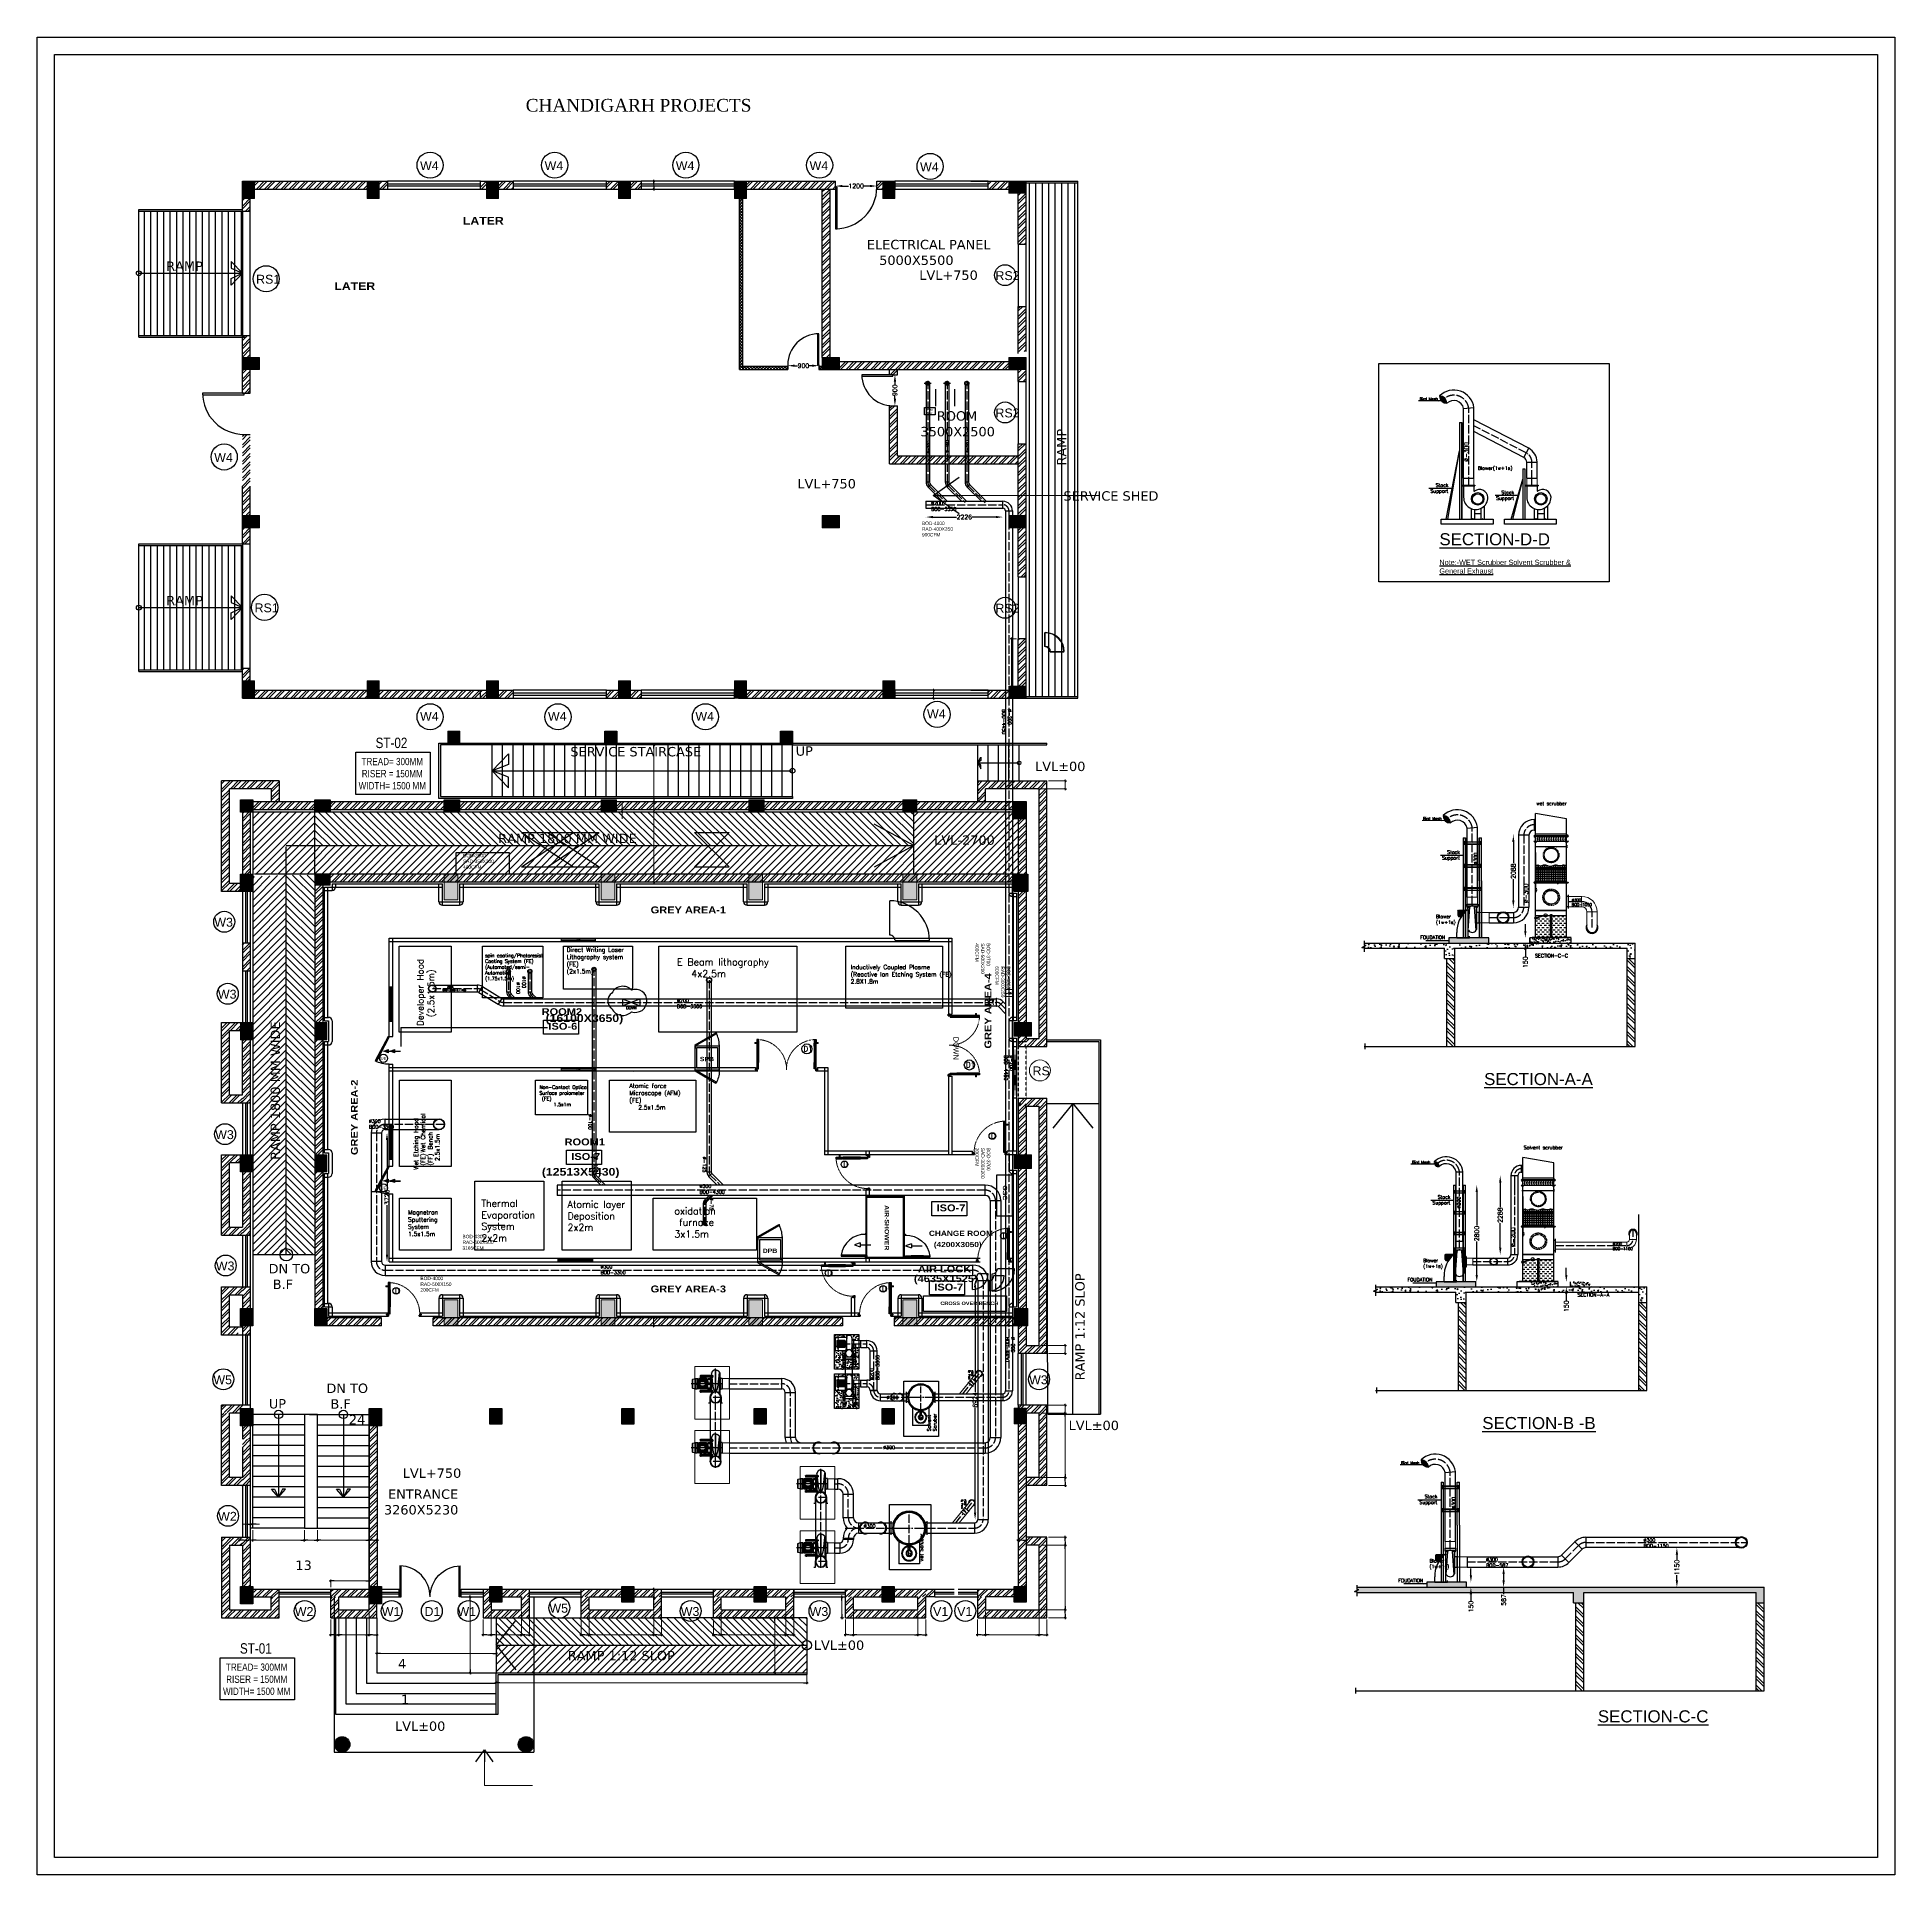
# Model space of a CAD drawing. Header units: millimetres. Extents: x 1731 to 55573, y 1167 to 54427.
import ezdxf
from ezdxf.lldxf.tags import DXFTag

# ---------------------------------------------------------------- set-up
doc = ezdxf.new("R2010")
doc.units = ezdxf.units.MM
for name, pattern in [('25190-NFIL-Furni-Rev 0$0$PBTI FLOOR PLANS- WALL LAYOUT 11.03.2021$0$PHANTOM2', [1.25, 0.625, -0.125, 0.125, -0.125, 0.125, -0.125]), ('ACAD_ISO04W100', [30, 24, -3, 0, -3]), ('CENTER', [2, 1.25, -0.25, 0.25, -0.25]), ('CENTER2', [1.125, 0.75, -0.125, 0.125, -0.125]), ('CENTERLINE', [30, 12, -1.5, 3, -1.5, 12]), ('DASHED', [68.417539, 45.611692, -22.805846]), ('HIDDEN', [0.375, 0.25, -0.125])]:
    doc.linetypes.add(name, pattern=pattern)
for name, color, linetype in [('002-doors', 7, 'Continuous'), ('1', 8, 'Continuous'), ('104', 8, 'Continuous'), ('204', 7, 'Continuous'), ('AHU-01 SAD', 3, 'Continuous'), ('AHU-1 RAD', 1, 'Continuous'), ('AHU-2 RAD', 31, 'Continuous'), ('AHU-3 SAD', 5, 'Continuous'), ('AIR SHOWER', 4, 'Continuous'), ('Basement', 8, 'Continuous'), ('blower', 4, 'Continuous'), ('CENTRE', 8, 'CENTER'), ('CIRCULAR DAMPER', 43, 'Continuous'), ('CL2', 6, 'Continuous'), ('DIME', 2, 'Continuous'), ('dooe circale', 4, 'Continuous'), ('DOOR', 7, 'Continuous'), ('DOOR 1800X2100MM', 7, 'Continuous'), ('door window txt', 6, 'Continuous'), ('DPB', 7, 'Continuous'), ('EQUIPMENT', 5, 'Continuous'), ('EX-PP--FRP DUCT', 7, 'Continuous'), ('EX-TXT', 7, 'Continuous'), ('Exhaust Air Dim', 8, 'Continuous'), ('EXHAUST DUICT', 1, 'Continuous'), ('Exhaust-Duct', 1, 'Continuous'), ('Exhaust-Duct-Supports', 6, 'Continuous'), ('FH Exhaust Duct', 6, 'Continuous'), ('FH Exhaust duct cen', 8, 'CENTER'), ('FH Text', 7, 'Continuous'), ('FURNATURE', 7, 'Continuous'), ('HACH', 8, 'Continuous'), ('HATCH', 8, 'Continuous'), ('ILA-HATCH', 8, 'Continuous'), ('LAYOUT-3', 8, 'Continuous'), ('MAN MOVEMENT', 5, 'Continuous'), ('MATERIAL-MOVE', 7, 'Continuous'), ('PER-MOVE', 7, 'Continuous'), ('RAILING', 2, 'Continuous'), ('S-DD-INSET', 8, 'Continuous'), ('SPRINKLER WATER CONNECTION', 7, 'Continuous'), ('step', 6, 'Continuous'), ('TEXT', 7, 'Continuous'), ('TITLE', 7, 'Continuous'), ('VIEW PANEL', 5, 'Continuous'), ('WALLL', 1, 'Continuous'), ('WINDOW', 4, 'Continuous')]:
    doc.layers.add(name, color=color, linetype=linetype)
for name, color, linetype, lineweight in [('100MM THICK WALL PANEL', 11, 'Continuous', 25), ('50MM THICK WALL PANEL', 6, 'Continuous', 9), ('COL', 121, 'Continuous', 0), ('COLOUMN', 1, 'Continuous', 30), ('DIM 12', 2, 'Continuous', 9), ('EMERGENCY', 1, 'HIDDEN', 60), ('EX-PP-FRP DUCT', 1, 'Continuous', 18), ('WALL', 5, 'Continuous', 25)]:
    doc.layers.add(name, color=color, linetype=linetype, lineweight=lineweight)
doc.styles.add('arial', font='arialbd.ttf', dxfattribs={"height": 0.25})
doc.styles.add('HBA-DimT', font='arial.ttf', dxfattribs={"width": 0.8})
doc.styles.add('Heading', font='romant.shx')
doc.styles.add('ISTD', font='verdana.ttf', dxfattribs={"height": 300})
doc.styles.add('Legend', font='romant.shx')
doc.styles.add('ravi', font='times.ttf')
doc.styles.add('ROMANS', font='romans.shx')
doc.styles.get("Standard").update_dxf_attribs({"font": 'arial.ttf'})
doc.styles.add('sTXT-1', font='', dxfattribs={"height": 400})
doc.styles.get('sTXT-1').set_extended_font_data('Arial Black')
tags = doc.linetypes.add('2001-FIRST FLOOR$0$CENTER', pattern=[2, 1.25, -0.25, 0.25, -0.25]).pattern_tags.tags
tags[10:11] = [DXFTag(74, 4), DXFTag(75, 0), DXFTag(340, '0'), DXFTag(46, 1.0), DXFTag(50, 0.0), DXFTag(44, 0.0), DXFTag(45, 0.0)]
tags[8:9] = [DXFTag(74, 4), DXFTag(75, 0), DXFTag(340, '0'), DXFTag(46, 1.0), DXFTag(50, 0.0), DXFTag(44, 0.0), DXFTag(45, 0.0)]
tags[6:7] = [DXFTag(74, 4), DXFTag(75, 0), DXFTag(340, '0'), DXFTag(46, 1.0), DXFTag(50, 0.0), DXFTag(44, 0.0), DXFTag(45, 0.0)]
tags[4:5] = [DXFTag(74, 4), DXFTag(75, 0), DXFTag(340, '0'), DXFTag(46, 1.0), DXFTag(50, 0.0), DXFTag(44, 0.0), DXFTag(45, 0.0)]
doc.linetypes.add('ZIGZAG', pattern='A,0.0001,-0.2,[131,ltypeshp.shx,S=0.2,R=0,X=-0.2,Y=0],-0.4,[131,ltypeshp.shx,S=0.2,R=180,X=0.2,Y=0],-0.2', length=0.8001)
doc.dimstyles.new('CGMP CP LINE', dxfattribs={"dimtxt": 130, "dimasz": 200, "dimexe": 0.18, "dimexo": 0.0625, "dimgap": 0.09, "dimtad": 0, "dimdec": 0, "dimzin": 0, "dimdsep": 46, "dimtxsty": 'ROMANS', "dimcen": 0.09, "dimclrd": 1, "dimclre": 251, "dimadec": 0, "dimazin": 0, "dimtfac": 1, "dimtdec": 0, "dimtofl": 0, "dimtmove": 0, "dimatfit": 3, "dimfxl": 0.18, "dimtolj": 1, "dimtzin": 0, "dimlwd": -1, "dimlwe": 5, "dimarcsym": 0})
doc.dimstyles.new('GRID', dxfattribs={"dimtxt": 0.25, "dimasz": 400, "dimexe": 40, "dimexo": 50, "dimgap": 1.2, "dimtad": 0, "dimdec": 0, "dimrnd": 5, "dimzin": 0, "dimdsep": 46, "dimtxsty": 'arial', "dimblk": 'TCKA', "dimcen": 1, "dimclrd": 251, "dimclre": 251, "dimclrt": 3, "dimadec": 0, "dimazin": 0, "dimtfac": 1, "dimtdec": 0, "dimtix": 1, "dimtmove": 1, "dimatfit": 3, "dimfxl": 1, "dimtvp": 1, "dimtolj": 1, "dimtzin": 0, "dimlwd": 5, "dimlwe": 5, "dimarcsym": 0})
doc.dimstyles.new('HBA_25', dxfattribs={"dimtxt": 200, "dimasz": 100, "dimexe": 40, "dimexo": 50, "dimgap": 1.2, "dimtad": 0, "dimdec": 0, "dimrnd": 0.01, "dimzin": 0, "dimdsep": 46, "dimtxsty": 'ROMANS', "dimblk": 'TCKA', "dimcen": 1, "dimclrd": 9, "dimclre": 9, "dimclrt": 256, "dimadec": 0, "dimazin": 0, "dimtfac": 1, "dimtdec": 0, "dimtix": 1, "dimtmove": 1, "dimatfit": 3, "dimldrblk": 'OPEN90', "dimfxl": 1, "dimtvp": 1, "dimtolj": 1, "dimtzin": 0, "dimlwd": 5, "dimlwe": 5, "dimarcsym": 0})
doc.dimstyles.new('Kewaunee', dxfattribs={"dimtxt": 100, "dimasz": 100, "dimexe": 0, "dimexo": 0, "dimgap": 35, "dimtad": 1, "dimdec": 0, "dimzin": 0, "dimdsep": 46, "dimtxsty": 'Heading', "dimcen": 5, "dimclrd": 7, "dimclre": 7, "dimclrt": 7, "dimadec": 0, "dimazin": 0, "dimtfac": 1, "dimtdec": 0, "dimtofl": 0, "dimtmove": 1, "dimatfit": 3, "dimfxl": 0.18, "dimtolj": 1, "dimtzin": 0, "dimarcsym": 0})
pattern_1 = [(45, (-2102322.3, 903200.87), (-106.066017, 106.066017), [])]
pattern_2 = [(45, (-2102322.3, 904690.87), (-119.324269, 119.324269), []), (45, (-2102242.75, 904690.87), (-119.324269, 119.324269), [])]
pattern_3 = [(45, (-2735764.15, 810632.52), (-119.324269, 119.324269), []), (45, (-2735684.6, 810632.52), (-119.324269, 119.324269), [])]
pattern_4 = [(45, (-3068547.1, 811012.52), (-119.324269, 119.324269), []), (45, (-3068467.55, 811012.52), (-119.324269, 119.324269), [])]
pattern_5 = [(45, (-3068397.1, 811012.52), (-119.324269, 119.324269), []), (45, (-3068317.55, 811012.52), (-119.324269, 119.324269), [])]
pattern_6 = [(45, (-3458075.94, 810632.52), (-119.324269, 119.324269), []), (45, (-3457996.39, 810632.52), (-119.324269, 119.324269), [])]
pattern_7 = [(45, (-4044702.46, 754160.27), (-119.324269, 119.324269), []), (45, (-4044622.91, 754160.27), (-119.324269, 119.324269), [])]
pattern_8 = [(45, (-726267.69, -4092399.46), (-119.324269, 119.324269), []), (45, (-726188.14, -4092399.46), (-119.324269, 119.324269), [])]
pattern_9 = [(45, (758282.55, 4224425.88), (-119.324269, 119.324269), []), (45, (758362.1, 4224425.88), (-119.324269, 119.324269), [])]
pattern_10 = [(45, (-6106169.34, 810632.52), (-119.3242693, 119.3242693), []), (45, (-6106089.8, 810632.52), (-119.3242693, 119.3242693), [])]
pattern_11 = [(91.846766914, (-2151754.2943, -1479184.6056), (1.5866754347, 0.05115969955), [])]
pattern_12 = [(135, (-2077743.7346, -806458.6468), (1.1225320151, 1.1225320151), [])]
pattern_13 = [(136.8467669, (-2004342.733, -763352.985), (-16.064962686, 3.754173196), [9.525, -19.05]), (256.8467669, (-2004342.733, -763352.985), (4.781271985, -15.789752395), [9.525, -19.05]), (196.8467669, (-2004342.733, -763352.985), (-11.2836907, -12.0355792), [-19.05, 9.525])]
pattern_14 = [(136.8467669, (-2004342.976, -763653.955), (-16.064962686, 3.754173196), [9.525, -19.05]), (256.8467669, (-2004342.976, -763653.955), (4.781271985, -15.789752395), [9.525, -19.05]), (196.8467669, (-2004342.976, -763653.955), (-11.2836907, -12.0355792), [-19.05, 9.525])]
pattern_15 = [(45, (-1038018.47, -110264.18), (-44.9012806, 44.9012806), []), (135, (-1038018.47, -110264.18), (-44.9012806, -44.9012806), [])]

# ---------------------------------------------------------------- blocks, each defined once
blk = doc.blocks.new('DOOR 2')
at = {"layer": 'DOOR', "linetype": 'Continuous'}
for p, q in [((-1308761, 263293), (-1308761, 263293)), ((-1308761, 263293), (-1308761, 263293)), ((-1307919, 263293), (-1307919, 262393)), ((-1307862, 263293), (-1307919, 263293)), ((-1307889, 263293), (-1307889, 262391)), ((-1307862, 263263), (-1307889, 263263))]:
    blk.add_line(p, q, dxfattribs=at)
blk.add_arc((-1307858, 263293), 902, 179.9966, 268.0863, dxfattribs=at)
blk = doc.blocks.new('TCKA')
blk.add_line((-1, 0), (0.388, 0))
at = {"color": 1}
blk.add_line((-0.25, -0.25), (0.25, 0.25), dxfattribs=at)
blk = doc.blocks.new('*D96')
at = {"layer": 'Defpoints', "color": 0, "ltscale": 12, "transparency": 16777216}
for p in [(19608, 9450), (19635, 9450), (19635, 9220)]:
    blk.add_point(p, dxfattribs=at)
at = {"layer": 'WINDOW', "color": 251, "lineweight": 5, "ltscale": 12, "transparency": 16777216}
for p, q in [((19585, 9450), (19568, 9450)), ((19585, 9220), (19568, 9220)), ((19608, 9320), (19608, 9350))]:
    blk.add_line(p, q, dxfattribs=at)
at = {"layer": 'WINDOW', "color": 251, "lineweight": 5, "ltscale": 12, "transparency": 16777216, "xscale": 100, "yscale": 100, "zscale": 100}
for p, rotation in [((19608, 9450), 90), ((19608, 9220), 270)]:
    blk.add_blockref('TCKA', p, dxfattribs=dict(at, rotation=rotation))
at = {"layer": 'WINDOW', "color": 3, "ltscale": 12, "transparency": 16777216, "insert": (19607, 9335), "char_height": 0.25, "attachment_point": 5, "rotation": 90, "style": 'arial'}
blk.add_mtext('\\A1;230', dxfattribs=at)
blk = doc.blocks.new('*D97')
at = {"layer": 'Defpoints', "color": 0, "ltscale": 12, "transparency": 16777216}
for p in [(19608, 30170), (19626, 30170), (19626, 29940)]:
    blk.add_point(p, dxfattribs=at)
at = {"layer": 'DIM 12', "color": 251, "lineweight": 5, "ltscale": 12, "transparency": 16777216}
for p, q in [((19576, 30170), (19568, 30170)), ((19576, 29940), (19568, 29940)), ((19608, 30040), (19608, 30070))]:
    blk.add_line(p, q, dxfattribs=at)
at = {"layer": 'DIM 12', "color": 251, "lineweight": 5, "ltscale": 12, "transparency": 16777216, "xscale": 100, "yscale": 100, "zscale": 100}
for p, rotation in [((19608, 30170), 90), ((19608, 29940), 270)]:
    blk.add_blockref('TCKA', p, dxfattribs=dict(at, rotation=rotation))
at = {"layer": 'DIM 12', "color": 3, "ltscale": 12, "transparency": 16777216, "insert": (19607, 30055), "char_height": 0.25, "attachment_point": 5, "rotation": 90, "style": 'arial'}
blk.add_mtext('\\A1;230', dxfattribs=at)
blk = doc.blocks.new('*D98')
at = {"layer": 'Defpoints', "color": 0, "ltscale": 12, "transparency": 16777216}
for p in [(19608, 31970), (19626, 31970), (19626, 30170)]:
    blk.add_point(p, dxfattribs=at)
at = {"layer": 'DIM 12', "color": 251, "lineweight": 5, "ltscale": 12, "transparency": 16777216}
for p, q in [((19576, 31970), (19568, 31970)), ((19608, 30270), (19608, 31870)), ((19576, 30170), (19568, 30170))]:
    blk.add_line(p, q, dxfattribs=at)
at = {"layer": 'DIM 12', "color": 251, "lineweight": 5, "ltscale": 12, "transparency": 16777216, "xscale": 100, "yscale": 100, "zscale": 100}
for p, rotation in [((19608, 31970), 90), ((19608, 30170), 270)]:
    blk.add_blockref('TCKA', p, dxfattribs=dict(at, rotation=rotation))
at = {"layer": 'DIM 12', "color": 3, "ltscale": 12, "transparency": 16777216, "insert": (19607, 31070), "char_height": 0.25, "attachment_point": 5, "rotation": 90, "style": 'arial'}
blk.add_mtext('\\A1;1800', dxfattribs=at)
blk = doc.blocks.new('*D99')
at = {"layer": 'Defpoints', "color": 0, "ltscale": 12, "transparency": 16777216}
for p in [(19608, 50255), (19620, 50255), (19585, 50025)]:
    blk.add_point(p, dxfattribs=at)
at = {"layer": 'WINDOW', "color": 251, "lineweight": 5, "ltscale": 12, "transparency": 16777216}
for p, q in [((19570, 50255), (19568, 50255)), ((19608, 50125), (19608, 50155)), ((19635, 50025), (19648, 50025))]:
    blk.add_line(p, q, dxfattribs=at)
at = {"layer": 'WINDOW', "color": 251, "lineweight": 5, "ltscale": 12, "transparency": 16777216, "xscale": 100, "yscale": 100, "zscale": 100}
for p, rotation in [((19608, 50255), 90), ((19608, 50025), 270)]:
    blk.add_blockref('TCKA', p, dxfattribs=dict(at, rotation=rotation))
at = {"layer": 'WINDOW', "color": 3, "ltscale": 12, "transparency": 16777216, "insert": (19607, 50140), "char_height": 0.25, "attachment_point": 5, "rotation": 90, "style": 'arial'}
blk.add_mtext('\\A1;230', dxfattribs=at)
blk = doc.blocks.new('*D100')
at = {"layer": 'Defpoints', "color": 0, "ltscale": 12, "transparency": 16777216}
for p in [(7608, 10865), (7838, 10865), (7838, 10865)]:
    blk.add_point(p, dxfattribs=at)
at = {"layer": 'WINDOW', "color": 251, "lineweight": 5, "ltscale": 12, "transparency": 16777216}
for p, q in [((7608, 10915), (7608, 10905)), ((7708, 10865), (7738, 10865)), ((7838, 10915), (7838, 10905))]:
    blk.add_line(p, q, dxfattribs=at)
at = {"layer": 'WINDOW', "color": 251, "lineweight": 5, "ltscale": 12, "transparency": 16777216, "xscale": 100, "yscale": 100, "zscale": 100, "rotation": 180}
blk.add_blockref('TCKA', (7608, 10865), dxfattribs=at)
at = {"layer": 'WINDOW', "color": 251, "lineweight": 5, "ltscale": 12, "transparency": 16777216, "xscale": 100, "yscale": 100, "zscale": 100}
blk.add_blockref('TCKA', (7838, 10865), dxfattribs=at)
at = {"layer": 'WINDOW', "color": 3, "ltscale": 12, "transparency": 16777216, "insert": (7723, 10866), "char_height": 0.25, "attachment_point": 5, "style": 'arial'}
blk.add_mtext('\\A1;230', dxfattribs=at)
blk = doc.blocks.new('*D101')
at = {"layer": 'Defpoints', "color": 0, "ltscale": 12, "transparency": 16777216}
for p in [(7978, 11210), (9478, 11210), (9478, 10865)]:
    blk.add_point(p, dxfattribs=at)
at = {"layer": 'WINDOW', "color": 251, "lineweight": 5, "ltscale": 12, "transparency": 16777216}
for p, q in [((7978, 11160), (7978, 10825)), ((8078, 10865), (9378, 10865)), ((9478, 11160), (9478, 10825))]:
    blk.add_line(p, q, dxfattribs=at)
at = {"layer": 'WINDOW', "color": 251, "lineweight": 5, "ltscale": 12, "transparency": 16777216, "xscale": 100, "yscale": 100, "zscale": 100, "rotation": 180}
blk.add_blockref('TCKA', (7978, 10865), dxfattribs=at)
at = {"layer": 'WINDOW', "color": 251, "lineweight": 5, "ltscale": 12, "transparency": 16777216, "xscale": 100, "yscale": 100, "zscale": 100}
blk.add_blockref('TCKA', (9478, 10865), dxfattribs=at)
at = {"layer": 'WINDOW', "color": 3, "ltscale": 12, "transparency": 16777216, "insert": (8728, 10866), "char_height": 0.25, "attachment_point": 5, "style": 'arial'}
blk.add_mtext('\\A1;1500', dxfattribs=at)
blk = doc.blocks.new('*D102')
at = {"layer": 'Defpoints', "color": 0, "ltscale": 12, "transparency": 16777216}
for p in [(9478, 11210), (9858, 11210), (9858, 10865)]:
    blk.add_point(p, dxfattribs=at)
at = {"layer": 'WINDOW', "color": 251, "lineweight": 5, "ltscale": 12, "transparency": 16777216}
for p, q in [((9478, 11160), (9478, 10825)), ((9578, 10865), (9758, 10865)), ((9858, 11160), (9858, 10825))]:
    blk.add_line(p, q, dxfattribs=at)
at = {"layer": 'WINDOW', "color": 251, "lineweight": 5, "ltscale": 12, "transparency": 16777216, "xscale": 100, "yscale": 100, "zscale": 100, "rotation": 180}
blk.add_blockref('TCKA', (9478, 10865), dxfattribs=at)
at = {"layer": 'WINDOW', "color": 251, "lineweight": 5, "ltscale": 12, "transparency": 16777216, "xscale": 100, "yscale": 100, "zscale": 100}
blk.add_blockref('TCKA', (9858, 10865), dxfattribs=at)
at = {"layer": 'WINDOW', "color": 3, "ltscale": 12, "transparency": 16777216, "insert": (9668, 10866), "char_height": 0.25, "attachment_point": 5, "style": 'arial'}
blk.add_mtext('\\A1;380', dxfattribs=at)
blk = doc.blocks.new('*D103')
at = {"layer": 'Defpoints', "color": 0, "ltscale": 12, "transparency": 16777216}
for p in [(9858, 11210), (11358, 11210), (11358, 10865)]:
    blk.add_point(p, dxfattribs=at)
at = {"layer": 'WINDOW', "color": 251, "lineweight": 5, "ltscale": 12, "transparency": 16777216}
for p, q in [((9858, 11160), (9858, 10825)), ((9958, 10865), (11258, 10865)), ((11358, 11160), (11358, 10825))]:
    blk.add_line(p, q, dxfattribs=at)
at = {"layer": 'WINDOW', "color": 251, "lineweight": 5, "ltscale": 12, "transparency": 16777216, "xscale": 100, "yscale": 100, "zscale": 100, "rotation": 180}
blk.add_blockref('TCKA', (9858, 10865), dxfattribs=at)
at = {"layer": 'WINDOW', "color": 251, "lineweight": 5, "ltscale": 12, "transparency": 16777216, "xscale": 100, "yscale": 100, "zscale": 100}
blk.add_blockref('TCKA', (11358, 10865), dxfattribs=at)
at = {"layer": 'WINDOW', "color": 3, "ltscale": 12, "transparency": 16777216, "insert": (10608, 10866), "char_height": 0.25, "attachment_point": 5, "style": 'arial'}
blk.add_mtext('\\A1;1500', dxfattribs=at)
blk = doc.blocks.new('*D104')
at = {"layer": 'Defpoints', "color": 0, "ltscale": 12, "transparency": 16777216}
for p in [(11358, 11210), (11588, 11210), (11588, 10865)]:
    blk.add_point(p, dxfattribs=at)
at = {"layer": 'WINDOW', "color": 251, "lineweight": 5, "ltscale": 12, "transparency": 16777216}
for p, q in [((11358, 11160), (11358, 10825)), ((11458, 10865), (11488, 10865)), ((11588, 11160), (11588, 10825))]:
    blk.add_line(p, q, dxfattribs=at)
at = {"layer": 'WINDOW', "color": 251, "lineweight": 5, "ltscale": 12, "transparency": 16777216, "xscale": 100, "yscale": 100, "zscale": 100, "rotation": 180}
blk.add_blockref('TCKA', (11358, 10865), dxfattribs=at)
at = {"layer": 'WINDOW', "color": 251, "lineweight": 5, "ltscale": 12, "transparency": 16777216, "xscale": 100, "yscale": 100, "zscale": 100}
blk.add_blockref('TCKA', (11588, 10865), dxfattribs=at)
at = {"layer": 'WINDOW', "color": 3, "ltscale": 12, "transparency": 16777216, "insert": (11473, 10866), "char_height": 0.25, "attachment_point": 5, "style": 'arial'}
blk.add_mtext('\\A1;230', dxfattribs=at)
blk = doc.blocks.new('*D105')
at = {"layer": 'Defpoints', "color": 0, "ltscale": 12, "transparency": 16777216}
for p in [(30168, 10849), (30398, 10865), (30398, 10849)]:
    blk.add_point(p, dxfattribs=at)
at = {"layer": 'WINDOW', "color": 251, "lineweight": 5, "ltscale": 12, "transparency": 16777216}
for p, q in [((30168, 10899), (30168, 10905)), ((30268, 10865), (30298, 10865)), ((30398, 10899), (30398, 10905))]:
    blk.add_line(p, q, dxfattribs=at)
at = {"layer": 'WINDOW', "color": 251, "lineweight": 5, "ltscale": 12, "transparency": 16777216, "xscale": 100, "yscale": 100, "zscale": 100, "rotation": 180}
blk.add_blockref('TCKA', (30168, 10865), dxfattribs=at)
at = {"layer": 'WINDOW', "color": 251, "lineweight": 5, "ltscale": 12, "transparency": 16777216, "xscale": 100, "yscale": 100, "zscale": 100}
blk.add_blockref('TCKA', (30398, 10865), dxfattribs=at)
at = {"layer": 'WINDOW', "color": 3, "ltscale": 12, "transparency": 16777216, "insert": (30283, 10866), "char_height": 0.25, "attachment_point": 5, "style": 'arial'}
blk.add_mtext('\\A1;230', dxfattribs=at)
blk = doc.blocks.new('*D106')
at = {"layer": 'Defpoints', "color": 0, "ltscale": 12, "transparency": 16777216}
for p in [(10242, 9450), (11358, 9687), (11358, 9520)]:
    blk.add_point(p, dxfattribs=at)
at = {"layer": 'WINDOW', "color": 251, "lineweight": 5, "ltscale": 12, "transparency": 16777216}
for p, q in [((10242, 9500), (10242, 9727)), ((11358, 9570), (11358, 9727)), ((10342, 9687), (11258, 9687))]:
    blk.add_line(p, q, dxfattribs=at)
at = {"layer": 'WINDOW', "color": 251, "lineweight": 5, "ltscale": 12, "transparency": 16777216, "xscale": 100, "yscale": 100, "zscale": 100, "rotation": 180}
blk.add_blockref('TCKA', (10242, 9687), dxfattribs=at)
at = {"layer": 'WINDOW', "color": 251, "lineweight": 5, "ltscale": 12, "transparency": 16777216, "xscale": 100, "yscale": 100, "zscale": 100}
blk.add_blockref('TCKA', (11358, 9687), dxfattribs=at)
at = {"layer": 'WINDOW', "color": 3, "ltscale": 12, "transparency": 16777216, "insert": (10800, 9689), "char_height": 0.25, "attachment_point": 5, "style": 'arial'}
blk.add_mtext('\\A1;1115', dxfattribs=at)
blk = doc.blocks.new('*D107')
at = {"layer": 'Defpoints', "color": 0, "ltscale": 12, "transparency": 16777216}
for p in [(29968, 36985), (30168, 36985), (30168, 35500)]:
    blk.add_point(p, dxfattribs=at)
at = {"layer": 'DIM 12', "color": 251, "lineweight": 5, "ltscale": 12, "transparency": 16777216}
for p, q in [((30118, 36985), (29928, 36985)), ((29968, 35600), (29968, 36885)), ((30118, 35500), (29928, 35500))]:
    blk.add_line(p, q, dxfattribs=at)
at = {"layer": 'DIM 12', "color": 251, "lineweight": 5, "ltscale": 12, "transparency": 16777216, "xscale": 100, "yscale": 100, "zscale": 100}
for p, rotation in [((29968, 36985), 90), ((29968, 35500), 270)]:
    blk.add_blockref('TCKA', p, dxfattribs=dict(at, rotation=rotation))
at = {"layer": 'DIM 12', "color": 3, "ltscale": 12, "transparency": 16777216, "insert": (29967, 36243), "char_height": 0.25, "attachment_point": 5, "rotation": 90, "style": 'arial'}
blk.add_mtext('\\A1;1485', dxfattribs=at)
blk = doc.blocks.new('*D108')
at = {"layer": 'Defpoints', "color": 0, "ltscale": 12, "transparency": 16777216}
for p in [(19608, 17310), (19597, 17080), (19663, 17080)]:
    blk.add_point(p, dxfattribs=at)
at = {"layer": 'DIM 12', "color": 251, "lineweight": 5, "ltscale": 12, "transparency": 16777216}
for p, q in [((19558, 17310), (19557, 17310)), ((19613, 17080), (19557, 17080)), ((19597, 17210), (19597, 17180))]:
    blk.add_line(p, q, dxfattribs=at)
at = {"layer": 'DIM 12', "color": 251, "lineweight": 5, "ltscale": 12, "transparency": 16777216, "xscale": 100, "yscale": 100, "zscale": 100}
for p, rotation in [((19597, 17310), 90), ((19597, 17080), 270)]:
    blk.add_blockref('TCKA', p, dxfattribs=dict(at, rotation=rotation))
at = {"layer": 'DIM 12', "color": 3, "ltscale": 12, "transparency": 16777216, "insert": (19595, 17195), "char_height": 0.25, "attachment_point": 5, "rotation": 90, "style": 'arial'}
blk.add_mtext('\\A1;230', dxfattribs=at)
blk = doc.blocks.new('*D109')
at = {"layer": 'Defpoints', "color": 0, "ltscale": 12, "transparency": 16777216}
for p in [(19608, 32270), (19650, 32270), (19650, 32040)]:
    blk.add_point(p, dxfattribs=at)
at = {"layer": 'DIM 12', "color": 251, "lineweight": 5, "ltscale": 12, "transparency": 16777216}
for p, q in [((19600, 32270), (19568, 32270)), ((19600, 32040), (19568, 32040)), ((19608, 32140), (19608, 32170))]:
    blk.add_line(p, q, dxfattribs=at)
at = {"layer": 'DIM 12', "color": 251, "lineweight": 5, "ltscale": 12, "transparency": 16777216, "xscale": 100, "yscale": 100, "zscale": 100}
for p, rotation in [((19608, 32270), 90), ((19608, 32040), 270)]:
    blk.add_blockref('TCKA', p, dxfattribs=dict(at, rotation=rotation))
at = {"layer": 'DIM 12', "color": 3, "ltscale": 12, "transparency": 16777216, "insert": (19607, 32155), "char_height": 0.25, "attachment_point": 5, "rotation": 90, "style": 'arial'}
blk.add_mtext('\\A1;230', dxfattribs=at)
blk = doc.blocks.new('*D110')
at = {"layer": 'Defpoints', "color": 0, "ltscale": 12, "transparency": 16777216}
for p in [(7978, 11329), (7908, 11210), (7978, 11210)]:
    blk.add_point(p, dxfattribs=at)
at = {"layer": 'WINDOW', "color": 251, "lineweight": 5, "ltscale": 12, "transparency": 16777216}
for p, q in [((7808, 11329), (7708, 11329)), ((7908, 11260), (7908, 11369)), ((7908, 11329), (7978, 11329)), ((7978, 11260), (7978, 11369)), ((8078, 11329), (8178, 11329))]:
    blk.add_line(p, q, dxfattribs=at)
at = {"layer": 'WINDOW', "color": 251, "lineweight": 5, "ltscale": 12, "transparency": 16777216, "xscale": 100, "yscale": 100, "zscale": 100}
blk.add_blockref('TCKA', (7908, 11329), dxfattribs=at)
at = {"layer": 'WINDOW', "color": 251, "lineweight": 5, "ltscale": 12, "transparency": 16777216, "xscale": 100, "yscale": 100, "zscale": 100, "rotation": 180}
blk.add_blockref('TCKA', (7978, 11329), dxfattribs=at)
at = {"layer": 'WINDOW', "color": 3, "ltscale": 12, "transparency": 16777216, "insert": (7943, 11330), "char_height": 0.25, "attachment_point": 5, "style": 'arial'}
blk.add_mtext('\\A1;70', dxfattribs=at)
blk = doc.blocks.new('*D111')
at = {"layer": 'Defpoints', "color": 0, "ltscale": 12, "transparency": 16777216}
for p in [(18683, 32040), (18718, 32040), (18718, 31970)]:
    blk.add_point(p, dxfattribs=at)
at = {"layer": 'DIM 12', "color": 251, "lineweight": 5, "ltscale": 12, "transparency": 16777216}
for p, q in [((18668, 32040), (18643, 32040)), ((18668, 31970), (18643, 31970)), ((18683, 32140), (18683, 32240)), ((18683, 31970), (18683, 32040)), ((18683, 31870), (18683, 31770))]:
    blk.add_line(p, q, dxfattribs=at)
at = {"layer": 'DIM 12', "color": 251, "lineweight": 5, "ltscale": 12, "transparency": 16777216, "xscale": 100, "yscale": 100, "zscale": 100}
for p, rotation in [((18683, 32040), 270), ((18683, 31970), 90)]:
    blk.add_blockref('TCKA', p, dxfattribs=dict(at, rotation=rotation))
at = {"layer": 'DIM 12', "color": 3, "ltscale": 12, "transparency": 16777216, "insert": (18682, 32005), "char_height": 0.25, "attachment_point": 5, "rotation": 90, "style": 'arial'}
blk.add_mtext('\\A1;70', dxfattribs=at)
blk = doc.blocks.new('*D112')
at = {"layer": 'Defpoints', "color": 0, "ltscale": 12, "transparency": 16777216}
for p in [(19608, 33915), (19633, 33915), (19650, 32270)]:
    blk.add_point(p, dxfattribs=at)
at = {"layer": 'WINDOW', "color": 251, "lineweight": 5, "ltscale": 12, "transparency": 16777216}
for p, q in [((19583, 33915), (19568, 33915)), ((19608, 32370), (19608, 33815)), ((19600, 32270), (19568, 32270))]:
    blk.add_line(p, q, dxfattribs=at)
at = {"layer": 'WINDOW', "color": 251, "lineweight": 5, "ltscale": 12, "transparency": 16777216, "xscale": 100, "yscale": 100, "zscale": 100}
for p, rotation in [((19608, 33915), 90), ((19608, 32270), 270)]:
    blk.add_blockref('TCKA', p, dxfattribs=dict(at, rotation=rotation))
at = {"layer": 'WINDOW', "color": 3, "ltscale": 12, "transparency": 16777216, "insert": (19607, 33093), "char_height": 0.25, "attachment_point": 5, "rotation": 90, "style": 'arial'}
blk.add_mtext('\\A1;1645', dxfattribs=at)
blk = doc.blocks.new('*D118')
at = {"layer": 'Defpoints', "color": 0, "ltscale": 12, "transparency": 16777216}
for p in [(10242, 8620), (10472, 8850), (10472, 8120)]:
    blk.add_point(p, dxfattribs=at)
at = {"layer": 'WINDOW', "color": 251, "lineweight": 5, "ltscale": 12, "transparency": 16777216}
for p, q in [((10472, 8800), (10472, 8080)), ((10242, 8570), (10242, 8080)), ((10342, 8120), (10372, 8120))]:
    blk.add_line(p, q, dxfattribs=at)
at = {"layer": 'WINDOW', "color": 251, "lineweight": 5, "ltscale": 12, "transparency": 16777216, "xscale": 100, "yscale": 100, "zscale": 100, "rotation": 180}
blk.add_blockref('TCKA', (10242, 8120), dxfattribs=at)
at = {"layer": 'WINDOW', "color": 251, "lineweight": 5, "ltscale": 12, "transparency": 16777216, "xscale": 100, "yscale": 100, "zscale": 100}
blk.add_blockref('TCKA', (10472, 8120), dxfattribs=at)
at = {"layer": 'WINDOW', "color": 3, "ltscale": 12, "transparency": 16777216, "insert": (10357, 8122), "char_height": 0.25, "attachment_point": 5, "style": 'arial'}
blk.add_mtext('\\A1;230', dxfattribs=at)
blk = doc.blocks.new('*D119')
at = {"layer": 'Defpoints', "color": 0, "ltscale": 12, "transparency": 16777216}
for p in [(10472, 8850), (11350, 8850), (11350, 8120)]:
    blk.add_point(p, dxfattribs=at)
at = {"layer": 'WINDOW', "color": 251, "lineweight": 5, "ltscale": 12, "transparency": 16777216}
for p, q in [((10472, 8800), (10472, 8080)), ((11350, 8800), (11350, 8080)), ((10572, 8120), (11250, 8120))]:
    blk.add_line(p, q, dxfattribs=at)
at = {"layer": 'WINDOW', "color": 251, "lineweight": 5, "ltscale": 12, "transparency": 16777216, "xscale": 100, "yscale": 100, "zscale": 100, "rotation": 180}
blk.add_blockref('TCKA', (10472, 8120), dxfattribs=at)
at = {"layer": 'WINDOW', "color": 251, "lineweight": 5, "ltscale": 12, "transparency": 16777216, "xscale": 100, "yscale": 100, "zscale": 100}
blk.add_blockref('TCKA', (11350, 8120), dxfattribs=at)
at = {"layer": 'WINDOW', "color": 3, "ltscale": 12, "transparency": 16777216, "insert": (10911, 8122), "char_height": 0.25, "attachment_point": 5, "style": 'arial'}
blk.add_mtext('\\A1;880', dxfattribs=at)
blk = doc.blocks.new('*D120')
at = {"layer": 'Defpoints', "color": 0, "ltscale": 12, "transparency": 16777216}
for p in [(11350, 8850), (11580, 8620), (11580, 8120)]:
    blk.add_point(p, dxfattribs=at)
at = {"layer": 'WINDOW', "color": 251, "lineweight": 5, "ltscale": 12, "transparency": 16777216}
for p, q in [((11350, 8800), (11350, 8080)), ((11450, 8120), (11480, 8120)), ((11580, 8570), (11580, 8080))]:
    blk.add_line(p, q, dxfattribs=at)
at = {"layer": 'WINDOW', "color": 251, "lineweight": 5, "ltscale": 12, "transparency": 16777216, "xscale": 100, "yscale": 100, "zscale": 100, "rotation": 180}
blk.add_blockref('TCKA', (11350, 8120), dxfattribs=at)
at = {"layer": 'WINDOW', "color": 251, "lineweight": 5, "ltscale": 12, "transparency": 16777216, "xscale": 100, "yscale": 100, "zscale": 100}
blk.add_blockref('TCKA', (11580, 8120), dxfattribs=at)
at = {"layer": 'WINDOW', "color": 3, "ltscale": 12, "transparency": 16777216, "insert": (11465, 8122), "char_height": 0.25, "attachment_point": 5, "style": 'arial'}
blk.add_mtext('\\A1;230', dxfattribs=at)
blk = doc.blocks.new('*D121')
at = {"layer": 'Defpoints', "color": 0, "ltscale": 12, "transparency": 16777216}
for p in [(14662, 8620), (14892, 8850), (14892, 8120)]:
    blk.add_point(p, dxfattribs=at)
at = {"layer": 'WINDOW', "color": 251, "lineweight": 5, "ltscale": 12, "transparency": 16777216}
for p, q in [((14892, 8800), (14892, 8080)), ((14662, 8570), (14662, 8080)), ((14762, 8120), (14792, 8120))]:
    blk.add_line(p, q, dxfattribs=at)
at = {"layer": 'WINDOW', "color": 251, "lineweight": 5, "ltscale": 12, "transparency": 16777216, "xscale": 100, "yscale": 100, "zscale": 100, "rotation": 180}
blk.add_blockref('TCKA', (14662, 8120), dxfattribs=at)
at = {"layer": 'WINDOW', "color": 251, "lineweight": 5, "ltscale": 12, "transparency": 16777216, "xscale": 100, "yscale": 100, "zscale": 100}
blk.add_blockref('TCKA', (14892, 8120), dxfattribs=at)
at = {"layer": 'WINDOW', "color": 3, "ltscale": 12, "transparency": 16777216, "insert": (14777, 8122), "char_height": 0.25, "attachment_point": 5, "style": 'arial'}
blk.add_mtext('\\A1;230', dxfattribs=at)
blk = doc.blocks.new('*D122')
at = {"layer": 'Defpoints', "color": 0, "ltscale": 12, "transparency": 16777216}
for p in [(14892, 8850), (15770, 8850), (15770, 8120)]:
    blk.add_point(p, dxfattribs=at)
at = {"layer": 'WINDOW', "color": 251, "lineweight": 5, "ltscale": 12, "transparency": 16777216}
for p, q in [((14892, 8800), (14892, 8080)), ((15770, 8800), (15770, 8080)), ((14992, 8120), (15670, 8120))]:
    blk.add_line(p, q, dxfattribs=at)
at = {"layer": 'WINDOW', "color": 251, "lineweight": 5, "ltscale": 12, "transparency": 16777216, "xscale": 100, "yscale": 100, "zscale": 100, "rotation": 180}
blk.add_blockref('TCKA', (14892, 8120), dxfattribs=at)
at = {"layer": 'WINDOW', "color": 251, "lineweight": 5, "ltscale": 12, "transparency": 16777216, "xscale": 100, "yscale": 100, "zscale": 100}
blk.add_blockref('TCKA', (15770, 8120), dxfattribs=at)
at = {"layer": 'WINDOW', "color": 3, "ltscale": 12, "transparency": 16777216, "insert": (15331, 8122), "char_height": 0.25, "attachment_point": 5, "style": 'arial'}
blk.add_mtext('\\A1;880', dxfattribs=at)
blk = doc.blocks.new('*D123')
at = {"layer": 'Defpoints', "color": 0, "ltscale": 12, "transparency": 16777216}
for p in [(15770, 8850), (16000, 8620), (16000, 8120)]:
    blk.add_point(p, dxfattribs=at)
at = {"layer": 'WINDOW', "color": 251, "lineweight": 5, "ltscale": 12, "transparency": 16777216}
for p, q in [((15770, 8800), (15770, 8080)), ((15870, 8120), (15900, 8120)), ((16000, 8570), (16000, 8080))]:
    blk.add_line(p, q, dxfattribs=at)
at = {"layer": 'WINDOW', "color": 251, "lineweight": 5, "ltscale": 12, "transparency": 16777216, "xscale": 100, "yscale": 100, "zscale": 100, "rotation": 180}
blk.add_blockref('TCKA', (15770, 8120), dxfattribs=at)
at = {"layer": 'WINDOW', "color": 251, "lineweight": 5, "ltscale": 12, "transparency": 16777216, "xscale": 100, "yscale": 100, "zscale": 100}
blk.add_blockref('TCKA', (16000, 8120), dxfattribs=at)
at = {"layer": 'WINDOW', "color": 3, "ltscale": 12, "transparency": 16777216, "insert": (15885, 8122), "char_height": 0.25, "attachment_point": 5, "style": 'arial'}
blk.add_mtext('\\A1;230', dxfattribs=at)
blk = doc.blocks.new('*D124')
at = {"layer": 'Defpoints', "color": 0, "ltscale": 12, "transparency": 16777216}
for p in [(17500, 8620), (17730, 8850), (17730, 8120)]:
    blk.add_point(p, dxfattribs=at)
at = {"layer": 'WINDOW', "color": 251, "lineweight": 5, "ltscale": 12, "transparency": 16777216}
for p, q in [((17730, 8800), (17730, 8080)), ((17500, 8570), (17500, 8080)), ((17600, 8120), (17630, 8120))]:
    blk.add_line(p, q, dxfattribs=at)
at = {"layer": 'WINDOW', "color": 251, "lineweight": 5, "ltscale": 12, "transparency": 16777216, "xscale": 100, "yscale": 100, "zscale": 100, "rotation": 180}
blk.add_blockref('TCKA', (17500, 8120), dxfattribs=at)
at = {"layer": 'WINDOW', "color": 251, "lineweight": 5, "ltscale": 12, "transparency": 16777216, "xscale": 100, "yscale": 100, "zscale": 100}
blk.add_blockref('TCKA', (17730, 8120), dxfattribs=at)
at = {"layer": 'WINDOW', "color": 3, "ltscale": 12, "transparency": 16777216, "insert": (17615, 8122), "char_height": 0.25, "attachment_point": 5, "style": 'arial'}
blk.add_mtext('\\A1;230', dxfattribs=at)
blk = doc.blocks.new('*D125')
at = {"layer": 'Defpoints', "color": 0, "ltscale": 12, "transparency": 16777216}
for p in [(19600, 8850), (19830, 8769), (19830, 8120)]:
    blk.add_point(p, dxfattribs=at)
at = {"layer": 'WINDOW', "color": 251, "lineweight": 5, "ltscale": 12, "transparency": 16777216}
for p, q in [((19600, 8800), (19600, 8080)), ((19830, 8719), (19830, 8080)), ((19700, 8120), (19730, 8120))]:
    blk.add_line(p, q, dxfattribs=at)
at = {"layer": 'WINDOW', "color": 251, "lineweight": 5, "ltscale": 12, "transparency": 16777216, "xscale": 100, "yscale": 100, "zscale": 100, "rotation": 180}
blk.add_blockref('TCKA', (19600, 8120), dxfattribs=at)
at = {"layer": 'WINDOW', "color": 251, "lineweight": 5, "ltscale": 12, "transparency": 16777216, "xscale": 100, "yscale": 100, "zscale": 100}
blk.add_blockref('TCKA', (19830, 8120), dxfattribs=at)
at = {"layer": 'WINDOW', "color": 3, "ltscale": 12, "transparency": 16777216, "insert": (19715, 8122), "char_height": 0.25, "attachment_point": 5, "style": 'arial'}
blk.add_mtext('\\A1;230', dxfattribs=at)
blk = doc.blocks.new('*D126')
at = {"layer": 'Defpoints', "color": 0, "ltscale": 12, "transparency": 16777216}
for p in [(21330, 8620), (21560, 8850), (21560, 8120)]:
    blk.add_point(p, dxfattribs=at)
at = {"layer": 'WINDOW', "color": 251, "lineweight": 5, "ltscale": 12, "transparency": 16777216}
for p, q in [((21560, 8800), (21560, 8080)), ((21330, 8570), (21330, 8080)), ((21430, 8120), (21460, 8120))]:
    blk.add_line(p, q, dxfattribs=at)
at = {"layer": 'WINDOW', "color": 251, "lineweight": 5, "ltscale": 12, "transparency": 16777216, "xscale": 100, "yscale": 100, "zscale": 100, "rotation": 180}
blk.add_blockref('TCKA', (21330, 8120), dxfattribs=at)
at = {"layer": 'WINDOW', "color": 251, "lineweight": 5, "ltscale": 12, "transparency": 16777216, "xscale": 100, "yscale": 100, "zscale": 100}
blk.add_blockref('TCKA', (21560, 8120), dxfattribs=at)
at = {"layer": 'WINDOW', "color": 3, "ltscale": 12, "transparency": 16777216, "insert": (21445, 8122), "char_height": 0.25, "attachment_point": 5, "style": 'arial'}
blk.add_mtext('\\A1;230', dxfattribs=at)
blk = doc.blocks.new('*D127')
at = {"layer": 'Defpoints', "color": 0, "ltscale": 12, "transparency": 16777216}
for p in [(23430, 8850), (23660, 8665), (23660, 8120)]:
    blk.add_point(p, dxfattribs=at)
at = {"layer": 'WINDOW', "color": 251, "lineweight": 5, "ltscale": 12, "transparency": 16777216}
for p, q in [((23430, 8800), (23430, 8080)), ((23660, 8615), (23660, 8080)), ((23530, 8120), (23560, 8120))]:
    blk.add_line(p, q, dxfattribs=at)
at = {"layer": 'WINDOW', "color": 251, "lineweight": 5, "ltscale": 12, "transparency": 16777216, "xscale": 100, "yscale": 100, "zscale": 100, "rotation": 180}
blk.add_blockref('TCKA', (23430, 8120), dxfattribs=at)
at = {"layer": 'WINDOW', "color": 251, "lineweight": 5, "ltscale": 12, "transparency": 16777216, "xscale": 100, "yscale": 100, "zscale": 100}
blk.add_blockref('TCKA', (23660, 8120), dxfattribs=at)
at = {"layer": 'WINDOW', "color": 3, "ltscale": 12, "transparency": 16777216, "insert": (23545, 8122), "char_height": 0.25, "attachment_point": 5, "style": 'arial'}
blk.add_mtext('\\A1;230', dxfattribs=at)
blk = doc.blocks.new('*D128')
at = {"layer": 'Defpoints', "color": 0, "ltscale": 12, "transparency": 16777216}
for p in [(25160, 8620), (25390, 8850), (25390, 8120)]:
    blk.add_point(p, dxfattribs=at)
at = {"layer": 'WINDOW', "color": 251, "lineweight": 5, "ltscale": 12, "transparency": 16777216}
for p, q in [((25390, 8800), (25390, 8080)), ((25160, 8570), (25160, 8080)), ((25260, 8120), (25290, 8120))]:
    blk.add_line(p, q, dxfattribs=at)
at = {"layer": 'WINDOW', "color": 251, "lineweight": 5, "ltscale": 12, "transparency": 16777216, "xscale": 100, "yscale": 100, "zscale": 100, "rotation": 180}
blk.add_blockref('TCKA', (25160, 8120), dxfattribs=at)
at = {"layer": 'WINDOW', "color": 251, "lineweight": 5, "ltscale": 12, "transparency": 16777216, "xscale": 100, "yscale": 100, "zscale": 100}
blk.add_blockref('TCKA', (25390, 8120), dxfattribs=at)
at = {"layer": 'WINDOW', "color": 3, "ltscale": 12, "transparency": 16777216, "insert": (25275, 8122), "char_height": 0.25, "attachment_point": 5, "style": 'arial'}
blk.add_mtext('\\A1;230', dxfattribs=at)
blk = doc.blocks.new('*D129')
at = {"layer": 'Defpoints', "color": 0, "ltscale": 12, "transparency": 16777216}
for p in [(27260, 8850), (27490, 8620), (27490, 8120)]:
    blk.add_point(p, dxfattribs=at)
at = {"layer": 'WINDOW', "color": 251, "lineweight": 5, "ltscale": 12, "transparency": 16777216}
for p, q in [((27260, 8800), (27260, 8080)), ((27360, 8120), (27390, 8120)), ((27490, 8570), (27490, 8080))]:
    blk.add_line(p, q, dxfattribs=at)
at = {"layer": 'WINDOW', "color": 251, "lineweight": 5, "ltscale": 12, "transparency": 16777216, "xscale": 100, "yscale": 100, "zscale": 100, "rotation": 180}
blk.add_blockref('TCKA', (27260, 8120), dxfattribs=at)
at = {"layer": 'WINDOW', "color": 251, "lineweight": 5, "ltscale": 12, "transparency": 16777216, "xscale": 100, "yscale": 100, "zscale": 100}
blk.add_blockref('TCKA', (27490, 8120), dxfattribs=at)
at = {"layer": 'WINDOW', "color": 3, "ltscale": 12, "transparency": 16777216, "insert": (27375, 8122), "char_height": 0.25, "attachment_point": 5, "style": 'arial'}
blk.add_mtext('\\A1;230', dxfattribs=at)
blk = doc.blocks.new('*D130')
at = {"layer": 'Defpoints', "color": 0, "ltscale": 12, "transparency": 16777216}
for p in [(28990, 8620), (29220, 8850), (29220, 8120)]:
    blk.add_point(p, dxfattribs=at)
at = {"layer": 'WINDOW', "color": 251, "lineweight": 5, "ltscale": 12, "transparency": 16777216}
for p, q in [((29220, 8800), (29220, 8080)), ((28990, 8570), (28990, 8080)), ((29090, 8120), (29120, 8120))]:
    blk.add_line(p, q, dxfattribs=at)
at = {"layer": 'WINDOW', "color": 251, "lineweight": 5, "ltscale": 12, "transparency": 16777216, "xscale": 100, "yscale": 100, "zscale": 100, "rotation": 180}
blk.add_blockref('TCKA', (28990, 8120), dxfattribs=at)
at = {"layer": 'WINDOW', "color": 251, "lineweight": 5, "ltscale": 12, "transparency": 16777216, "xscale": 100, "yscale": 100, "zscale": 100}
blk.add_blockref('TCKA', (29220, 8120), dxfattribs=at)
at = {"layer": 'WINDOW', "color": 3, "ltscale": 12, "transparency": 16777216, "insert": (29105, 8122), "char_height": 0.25, "attachment_point": 5, "style": 'arial'}
blk.add_mtext('\\A1;230', dxfattribs=at)
blk = doc.blocks.new('*D131')
at = {"layer": 'Defpoints', "color": 0, "ltscale": 12, "transparency": 16777216}
for p in [(30768, 8850), (30998, 8620), (30998, 8120)]:
    blk.add_point(p, dxfattribs=at)
at = {"layer": 'WINDOW', "color": 251, "lineweight": 5, "ltscale": 12, "transparency": 16777216}
for p, q in [((30768, 8800), (30768, 8080)), ((30868, 8120), (30898, 8120)), ((30998, 8570), (30998, 8080))]:
    blk.add_line(p, q, dxfattribs=at)
at = {"layer": 'WINDOW', "color": 251, "lineweight": 5, "ltscale": 12, "transparency": 16777216, "xscale": 100, "yscale": 100, "zscale": 100, "rotation": 180}
blk.add_blockref('TCKA', (30768, 8120), dxfattribs=at)
at = {"layer": 'WINDOW', "color": 251, "lineweight": 5, "ltscale": 12, "transparency": 16777216, "xscale": 100, "yscale": 100, "zscale": 100}
blk.add_blockref('TCKA', (30998, 8120), dxfattribs=at)
at = {"layer": 'WINDOW', "color": 3, "ltscale": 12, "transparency": 16777216, "insert": (30883, 8122), "char_height": 0.25, "attachment_point": 5, "style": 'arial'}
blk.add_mtext('\\A1;230', dxfattribs=at)
blk = doc.blocks.new('*D132')
at = {"layer": 'Defpoints', "color": 0, "ltscale": 12, "transparency": 16777216}
for p in [(17730, 8850), (19600, 8850), (19600, 8120)]:
    blk.add_point(p, dxfattribs=at)
at = {"layer": 'WINDOW', "color": 251, "lineweight": 5, "ltscale": 12, "transparency": 16777216}
for p, q in [((17730, 8800), (17730, 8080)), ((19600, 8800), (19600, 8080)), ((17830, 8120), (19500, 8120))]:
    blk.add_line(p, q, dxfattribs=at)
at = {"layer": 'WINDOW', "color": 251, "lineweight": 5, "ltscale": 12, "transparency": 16777216, "xscale": 100, "yscale": 100, "zscale": 100, "rotation": 180}
blk.add_blockref('TCKA', (17730, 8120), dxfattribs=at)
at = {"layer": 'WINDOW', "color": 251, "lineweight": 5, "ltscale": 12, "transparency": 16777216, "xscale": 100, "yscale": 100, "zscale": 100}
blk.add_blockref('TCKA', (19600, 8120), dxfattribs=at)
at = {"layer": 'WINDOW', "color": 3, "ltscale": 12, "transparency": 16777216, "insert": (18665, 8122), "char_height": 0.25, "attachment_point": 5, "style": 'arial'}
blk.add_mtext('\\A1;1870', dxfattribs=at)
blk = doc.blocks.new('*D133')
at = {"layer": 'Defpoints', "color": 0, "ltscale": 12, "transparency": 16777216}
for p in [(21560, 8850), (23430, 8850), (23430, 8120)]:
    blk.add_point(p, dxfattribs=at)
at = {"layer": 'WINDOW', "color": 251, "lineweight": 5, "ltscale": 12, "transparency": 16777216}
for p, q in [((21560, 8800), (21560, 8080)), ((23430, 8800), (23430, 8080)), ((21660, 8120), (23330, 8120))]:
    blk.add_line(p, q, dxfattribs=at)
at = {"layer": 'WINDOW', "color": 251, "lineweight": 5, "ltscale": 12, "transparency": 16777216, "xscale": 100, "yscale": 100, "zscale": 100, "rotation": 180}
blk.add_blockref('TCKA', (21560, 8120), dxfattribs=at)
at = {"layer": 'WINDOW', "color": 251, "lineweight": 5, "ltscale": 12, "transparency": 16777216, "xscale": 100, "yscale": 100, "zscale": 100}
blk.add_blockref('TCKA', (23430, 8120), dxfattribs=at)
at = {"layer": 'WINDOW', "color": 3, "ltscale": 12, "transparency": 16777216, "insert": (22495, 8122), "char_height": 0.25, "attachment_point": 5, "style": 'arial'}
blk.add_mtext('\\A1;1870', dxfattribs=at)
blk = doc.blocks.new('*D134')
at = {"layer": 'Defpoints', "color": 0, "ltscale": 12, "transparency": 16777216}
for p in [(25390, 8850), (27260, 8850), (27260, 8120)]:
    blk.add_point(p, dxfattribs=at)
at = {"layer": 'WINDOW', "color": 251, "lineweight": 5, "ltscale": 12, "transparency": 16777216}
for p, q in [((25390, 8800), (25390, 8080)), ((27260, 8800), (27260, 8080)), ((25490, 8120), (27160, 8120))]:
    blk.add_line(p, q, dxfattribs=at)
at = {"layer": 'WINDOW', "color": 251, "lineweight": 5, "ltscale": 12, "transparency": 16777216, "xscale": 100, "yscale": 100, "zscale": 100, "rotation": 180}
blk.add_blockref('TCKA', (25390, 8120), dxfattribs=at)
at = {"layer": 'WINDOW', "color": 251, "lineweight": 5, "ltscale": 12, "transparency": 16777216, "xscale": 100, "yscale": 100, "zscale": 100}
blk.add_blockref('TCKA', (27260, 8120), dxfattribs=at)
at = {"layer": 'WINDOW', "color": 3, "ltscale": 12, "transparency": 16777216, "insert": (26325, 8122), "char_height": 0.25, "attachment_point": 5, "style": 'arial'}
blk.add_mtext('\\A1;1870', dxfattribs=at)
blk = doc.blocks.new('*D135')
at = {"layer": 'Defpoints', "color": 0, "ltscale": 12, "transparency": 16777216}
for p in [(29220, 8850), (30768, 8850), (30768, 8120)]:
    blk.add_point(p, dxfattribs=at)
at = {"layer": 'WINDOW', "color": 251, "lineweight": 5, "ltscale": 12, "transparency": 16777216}
for p, q in [((29220, 8800), (29220, 8080)), ((30768, 8800), (30768, 8080)), ((29320, 8120), (30668, 8120))]:
    blk.add_line(p, q, dxfattribs=at)
at = {"layer": 'WINDOW', "color": 251, "lineweight": 5, "ltscale": 12, "transparency": 16777216, "xscale": 100, "yscale": 100, "zscale": 100, "rotation": 180}
blk.add_blockref('TCKA', (29220, 8120), dxfattribs=at)
at = {"layer": 'WINDOW', "color": 251, "lineweight": 5, "ltscale": 12, "transparency": 16777216, "xscale": 100, "yscale": 100, "zscale": 100}
blk.add_blockref('TCKA', (30768, 8120), dxfattribs=at)
at = {"layer": 'WINDOW', "color": 3, "ltscale": 12, "transparency": 16777216, "insert": (29994, 8122), "char_height": 0.25, "attachment_point": 5, "style": 'arial'}
blk.add_mtext('\\A1;1550', dxfattribs=at)
blk = doc.blocks.new('*D136')
at = {"layer": 'Defpoints', "color": 0, "ltscale": 12, "transparency": 16777216}
for p in [(25058, 9220), (25160, 9220), (25160, 8620)]:
    blk.add_point(p, dxfattribs=at)
at = {"layer": 'WINDOW', "color": 251, "lineweight": 5, "ltscale": 12, "transparency": 16777216}
for p, q in [((25110, 9220), (25018, 9220)), ((25110, 8620), (25018, 8620)), ((25058, 8720), (25058, 9120))]:
    blk.add_line(p, q, dxfattribs=at)
at = {"layer": 'WINDOW', "color": 251, "lineweight": 5, "ltscale": 12, "transparency": 16777216, "xscale": 100, "yscale": 100, "zscale": 100}
for p, rotation in [((25058, 9220), 90), ((25058, 8620), 270)]:
    blk.add_blockref('TCKA', p, dxfattribs=dict(at, rotation=rotation))
at = {"layer": 'WINDOW', "color": 3, "ltscale": 12, "transparency": 16777216, "insert": (25056, 8920), "char_height": 0.25, "attachment_point": 5, "rotation": 90, "style": 'arial'}
blk.add_mtext('\\A1;600', dxfattribs=at)
blk = doc.blocks.new('*D137')
at = {"layer": 'Defpoints', "color": 0, "ltscale": 12, "transparency": 16777216}
for p in [(30768, 8850), (30998, 8620), (31529, 8850)]:
    blk.add_point(p, dxfattribs=at)
at = {"layer": 'WINDOW', "color": 251, "lineweight": 5, "ltscale": 12, "transparency": 16777216}
for p, q in [((30818, 8850), (31569, 8850)), ((31048, 8620), (31569, 8620)), ((31529, 8720), (31529, 8750))]:
    blk.add_line(p, q, dxfattribs=at)
at = {"layer": 'WINDOW', "color": 251, "lineweight": 5, "ltscale": 12, "transparency": 16777216, "xscale": 100, "yscale": 100, "zscale": 100}
for p, rotation in [((31529, 8850), 90), ((31529, 8620), 270)]:
    blk.add_blockref('TCKA', p, dxfattribs=dict(at, rotation=rotation))
at = {"layer": 'WINDOW', "color": 3, "ltscale": 12, "transparency": 16777216, "insert": (31527, 8735), "char_height": 0.25, "attachment_point": 5, "rotation": 90, "style": 'arial'}
blk.add_mtext('\\A1;230', dxfattribs=at)
blk = doc.blocks.new('*D138')
at = {"layer": 'Defpoints', "color": 0, "ltscale": 12, "transparency": 16777216}
for p in [(30768, 10720), (31529, 10720), (30768, 8850)]:
    blk.add_point(p, dxfattribs=at)
at = {"layer": 'WINDOW', "color": 251, "lineweight": 5, "ltscale": 12, "transparency": 16777216}
for p, q in [((30818, 10720), (31569, 10720)), ((31529, 8950), (31529, 10620)), ((30818, 8850), (31569, 8850))]:
    blk.add_line(p, q, dxfattribs=at)
at = {"layer": 'WINDOW', "color": 251, "lineweight": 5, "ltscale": 12, "transparency": 16777216, "xscale": 100, "yscale": 100, "zscale": 100}
for p, rotation in [((31529, 10720), 90), ((31529, 8850), 270)]:
    blk.add_blockref('TCKA', p, dxfattribs=dict(at, rotation=rotation))
at = {"layer": 'WINDOW', "color": 3, "ltscale": 12, "transparency": 16777216, "insert": (31527, 9785), "char_height": 0.25, "attachment_point": 5, "rotation": 90, "style": 'arial'}
blk.add_mtext('\\A1;1870', dxfattribs=at)
blk = doc.blocks.new('*D139')
at = {"layer": 'Defpoints', "color": 0, "ltscale": 12, "transparency": 16777216}
for p in [(30998, 10950), (31529, 10950), (30768, 10720)]:
    blk.add_point(p, dxfattribs=at)
at = {"layer": 'WINDOW', "color": 251, "lineweight": 5, "ltscale": 12, "transparency": 16777216}
for p, q in [((31048, 10950), (31569, 10950)), ((31529, 10820), (31529, 10850)), ((30818, 10720), (31569, 10720))]:
    blk.add_line(p, q, dxfattribs=at)
at = {"layer": 'WINDOW', "color": 251, "lineweight": 5, "ltscale": 12, "transparency": 16777216, "xscale": 100, "yscale": 100, "zscale": 100}
for p, rotation in [((31529, 10950), 90), ((31529, 10720), 270)]:
    blk.add_blockref('TCKA', p, dxfattribs=dict(at, rotation=rotation))
at = {"layer": 'WINDOW', "color": 3, "ltscale": 12, "transparency": 16777216, "insert": (31527, 10835), "char_height": 0.25, "attachment_point": 5, "rotation": 90, "style": 'arial'}
blk.add_mtext('\\A1;230', dxfattribs=at)
blk = doc.blocks.new('*D140')
at = {"layer": 'Defpoints', "color": 0, "ltscale": 12, "transparency": 16777216}
for p in [(30768, 12680), (30998, 12450), (31529, 12680)]:
    blk.add_point(p, dxfattribs=at)
at = {"layer": 'WINDOW', "color": 251, "lineweight": 5, "ltscale": 12, "transparency": 16777216}
for p, q in [((30818, 12680), (31569, 12680)), ((31048, 12450), (31569, 12450)), ((31529, 12550), (31529, 12580))]:
    blk.add_line(p, q, dxfattribs=at)
at = {"layer": 'WINDOW', "color": 251, "lineweight": 5, "ltscale": 12, "transparency": 16777216, "xscale": 100, "yscale": 100, "zscale": 100}
for p, rotation in [((31529, 12680), 90), ((31529, 12450), 270)]:
    blk.add_blockref('TCKA', p, dxfattribs=dict(at, rotation=rotation))
at = {"layer": 'WINDOW', "color": 3, "ltscale": 12, "transparency": 16777216, "insert": (31527, 12565), "char_height": 0.25, "attachment_point": 5, "rotation": 90, "style": 'arial'}
blk.add_mtext('\\A1;230', dxfattribs=at)
blk = doc.blocks.new('*D141')
at = {"layer": 'Defpoints', "color": 0, "ltscale": 12, "transparency": 16777216}
for p in [(30768, 14550), (31529, 14550), (30768, 12680)]:
    blk.add_point(p, dxfattribs=at)
at = {"layer": 'WINDOW', "color": 251, "lineweight": 5, "ltscale": 12, "transparency": 16777216}
for p, q in [((30818, 14550), (31569, 14550)), ((31529, 12780), (31529, 14450)), ((30818, 12680), (31569, 12680))]:
    blk.add_line(p, q, dxfattribs=at)
at = {"layer": 'WINDOW', "color": 251, "lineweight": 5, "ltscale": 12, "transparency": 16777216, "xscale": 100, "yscale": 100, "zscale": 100}
for p, rotation in [((31529, 14550), 90), ((31529, 12680), 270)]:
    blk.add_blockref('TCKA', p, dxfattribs=dict(at, rotation=rotation))
at = {"layer": 'WINDOW', "color": 3, "ltscale": 12, "transparency": 16777216, "insert": (31527, 13615), "char_height": 0.25, "attachment_point": 5, "rotation": 90, "style": 'arial'}
blk.add_mtext('\\A1;1870', dxfattribs=at)
blk = doc.blocks.new('*D142')
at = {"layer": 'Defpoints', "color": 0, "ltscale": 12, "transparency": 16777216}
for p in [(30768, 14550), (30807, 14780), (31529, 14780)]:
    blk.add_point(p, dxfattribs=at)
at = {"layer": 'DIM 12', "color": 251, "lineweight": 5, "ltscale": 12, "transparency": 16777216}
for p, q in [((30818, 14550), (31569, 14550)), ((30857, 14780), (31569, 14780)), ((31529, 14650), (31529, 14680))]:
    blk.add_line(p, q, dxfattribs=at)
at = {"layer": 'DIM 12', "color": 251, "lineweight": 5, "ltscale": 12, "transparency": 16777216, "xscale": 100, "yscale": 100, "zscale": 100}
for p, rotation in [((31529, 14780), 90), ((31529, 14550), 270)]:
    blk.add_blockref('TCKA', p, dxfattribs=dict(at, rotation=rotation))
at = {"layer": 'DIM 12', "color": 3, "ltscale": 12, "transparency": 16777216, "insert": (31527, 14665), "char_height": 0.25, "attachment_point": 5, "rotation": 90, "style": 'arial'}
blk.add_mtext('\\A1;230', dxfattribs=at)
blk = doc.blocks.new('*D143')
at = {"layer": 'Defpoints', "color": 0, "ltscale": 12, "transparency": 16777216}
for p in [(30768, 16510), (30998, 16280), (31529, 16510)]:
    blk.add_point(p, dxfattribs=at)
at = {"layer": 'DIM 12', "color": 251, "lineweight": 5, "ltscale": 12, "transparency": 16777216}
for p, q in [((30818, 16510), (31569, 16510)), ((31048, 16280), (31569, 16280)), ((31529, 16380), (31529, 16410))]:
    blk.add_line(p, q, dxfattribs=at)
at = {"layer": 'DIM 12', "color": 251, "lineweight": 5, "ltscale": 12, "transparency": 16777216, "xscale": 100, "yscale": 100, "zscale": 100}
for p, rotation in [((31529, 16510), 90), ((31529, 16280), 270)]:
    blk.add_blockref('TCKA', p, dxfattribs=dict(at, rotation=rotation))
at = {"layer": 'DIM 12', "color": 3, "ltscale": 12, "transparency": 16777216, "insert": (31527, 16395), "char_height": 0.25, "attachment_point": 5, "rotation": 90, "style": 'arial'}
blk.add_mtext('\\A1;230', dxfattribs=at)
blk = doc.blocks.new('*D144')
at = {"layer": 'Defpoints', "color": 0, "ltscale": 12, "transparency": 16777216}
for p in [(30998, 32870), (31529, 32870), (30768, 32640)]:
    blk.add_point(p, dxfattribs=at)
at = {"layer": 'DIM 12', "color": 251, "lineweight": 5, "ltscale": 12, "transparency": 16777216}
for p, q in [((31048, 32870), (31569, 32870)), ((30818, 32640), (31569, 32640)), ((31529, 32740), (31529, 32770))]:
    blk.add_line(p, q, dxfattribs=at)
at = {"layer": 'DIM 12', "color": 251, "lineweight": 5, "ltscale": 12, "transparency": 16777216, "xscale": 100, "yscale": 100, "zscale": 100}
for p, rotation in [((31529, 32870), 90), ((31529, 32640), 270)]:
    blk.add_blockref('TCKA', p, dxfattribs=dict(at, rotation=rotation))
at = {"layer": 'DIM 12', "color": 3, "ltscale": 12, "transparency": 16777216, "insert": (31527, 32755), "char_height": 0.25, "attachment_point": 5, "rotation": 90, "style": 'arial'}
blk.add_mtext('\\A1;230', dxfattribs=at)
blk = doc.blocks.new('HPOPP')
at = {"layer": 'HACH', "ltscale": 1000}
h = blk.add_hatch(color=256, dxfattribs=at)
h.dxf.hatch_style = 1
h.paths.add_polyline_path([(4763947, -758554), (4763597, -758554), (4763597, -758054), (4763947, -758054)])
h = blk.add_hatch(color=256, dxfattribs=at)
h.dxf.hatch_style = 1
h.paths.add_polyline_path([(4767567, -758054), (4767217, -758054), (4767217, -758554), (4767567, -758554)])
h = blk.add_hatch(color=256, dxfattribs=at)
h.dxf.hatch_style = 1
h.paths.add_polyline_path([(4771022, -758554), (4770672, -758554), (4770672, -758054), (4771022, -758054)])
h = blk.add_hatch(color=256, dxfattribs=at)
h.dxf.hatch_style = 1
h.paths.add_polyline_path([(4771022, -758054), (4770672, -758054), (4770672, -758554), (4771022, -758554)])
h = blk.add_hatch(color=256, dxfattribs=at)
h.dxf.hatch_style = 1
h.paths.add_polyline_path([(4774852, -758054), (4774502, -758054), (4774502, -758554), (4774852, -758554)])
h = blk.add_hatch(color=256, dxfattribs=at)
h.dxf.hatch_style = 1
h.paths.add_polyline_path([(4778207, -758054), (4777857, -758054), (4777857, -758554), (4778207, -758554)])
h = blk.add_hatch(color=256, dxfattribs=at)
h.dxf.hatch_style = 1
h.paths.add_polyline_path([(4782512, -758054), (4782162, -758054), (4782162, -758554), (4782512, -758554)])
h = blk.add_hatch(color=256, dxfattribs=at)
h.dxf.hatch_style = 1
h.paths.add_polyline_path([(4785817, -758404), (4785817, -758054), (4786317, -758054), (4786317, -758404)])
h = blk.add_hatch(color=256, dxfattribs=at)
h.dxf.hatch_style = 1
h.paths.add_polyline_path([(4764097, -763514), (4764097, -763164), (4763597, -763164), (4763597, -763514)])
h = blk.add_hatch(color=256, dxfattribs=at)
h.dxf.hatch_style = 1
h.paths.add_polyline_path([(4780407, -763514), (4780407, -763164), (4780907, -763164), (4780907, -763514)])
h = blk.add_hatch(color=256, dxfattribs=at)
h.dxf.hatch_style = 1
h.paths.add_polyline_path([(4785817, -763514), (4785817, -763164), (4786317, -763164), (4786317, -763514)])
h = blk.add_hatch(color=256, dxfattribs=at)
h.dxf.hatch_style = 1
h.paths.add_polyline_path([(4764097, -768099), (4764097, -767749), (4763597, -767749), (4763597, -768099)])
h = blk.add_hatch(color=256, dxfattribs=at)
h.dxf.hatch_style = 1
h.paths.add_polyline_path([(4780407, -768099), (4780407, -767749), (4780907, -767749), (4780907, -768099)])
h = blk.add_hatch(color=256, dxfattribs=at)
h.dxf.hatch_style = 1
h.paths.add_polyline_path([(4785817, -768099), (4785817, -767749), (4786317, -767749), (4786317, -768099)])
h = blk.add_hatch(color=256, dxfattribs=at)
h.dxf.hatch_style = 1
h.paths.add_polyline_path([(4763947, -773039), (4763597, -773039), (4763597, -772539), (4763947, -772539)])
h = blk.add_hatch(color=256, dxfattribs=at)
h.dxf.hatch_style = 1
h.paths.add_polyline_path([(4767567, -773039), (4767217, -773039), (4767217, -772539), (4767567, -772539)])
h = blk.add_hatch(color=256, dxfattribs=at)
h.dxf.hatch_style = 1
h.paths.add_polyline_path([(4771022, -773039), (4770672, -773039), (4770672, -772539), (4771022, -772539)])
h = blk.add_hatch(color=256, dxfattribs=at)
h.dxf.hatch_style = 1
h.paths.add_polyline_path([(4774852, -773039), (4774502, -773039), (4774502, -772539), (4774852, -772539)])
h = blk.add_hatch(color=256, dxfattribs=at)
h.dxf.hatch_style = 1
h.paths.add_polyline_path([(4778207, -773039), (4777857, -773039), (4777857, -772539), (4778207, -772539)])
h = blk.add_hatch(color=256, dxfattribs=at)
h.dxf.hatch_style = 1
h.paths.add_polyline_path([(4782512, -773039), (4782162, -773039), (4782162, -772539), (4782512, -772539)])
h = blk.add_hatch(color=256, dxfattribs=at)
h.dxf.hatch_style = 1
h.paths.add_polyline_path([(4785817, -773039), (4785817, -772689), (4786317, -772689), (4786317, -773039)])
at = {"layer": 'COL', "ltscale": 1000}
for points in [[(4763947, -758554), (4763597, -758554), (4763597, -758054), (4763947, -758054)], [(4767567, -758554), (4767217, -758554), (4767217, -758054), (4767567, -758054)], [(4771022, -758554), (4770672, -758554), (4770672, -758054), (4771022, -758054)], [(4771022, -758054), (4770672, -758054), (4770672, -758554), (4771022, -758554)], [(4774852, -758054), (4774502, -758054), (4774502, -758554), (4774852, -758554)], [(4778207, -758054), (4777857, -758054), (4777857, -758554), (4778207, -758554)], [(4782512, -758054), (4782162, -758054), (4782162, -758554), (4782512, -758554)], [(4785817, -758404), (4785817, -758054), (4786317, -758054), (4786317, -758404)], [(4764097, -763514), (4764097, -763164), (4763597, -763164), (4763597, -763514)], [(4780407, -763514), (4780407, -763164), (4780907, -763164), (4780907, -763514)], [(4785817, -763514), (4785817, -763164), (4786317, -763164), (4786317, -763514)], [(4764097, -768099), (4764097, -767749), (4763597, -767749), (4763597, -768099)], [(4780407, -768099), (4780407, -767749), (4780907, -767749), (4780907, -768099)], [(4785817, -768099), (4785817, -767749), (4786317, -767749), (4786317, -768099)], [(4763947, -773039), (4763597, -773039), (4763597, -772539), (4763947, -772539)], [(4767567, -773039), (4767217, -773039), (4767217, -772539), (4767567, -772539)], [(4771022, -773039), (4770672, -773039), (4770672, -772539), (4771022, -772539)], [(4774852, -773039), (4774502, -773039), (4774502, -772539), (4774852, -772539)], [(4778207, -773039), (4777857, -773039), (4777857, -772539), (4778207, -772539)], [(4782512, -773039), (4782162, -773039), (4782162, -772539), (4782512, -772539)], [(4785817, -773039), (4785817, -772689), (4786317, -772689), (4786317, -773039)]]:
    blk.add_lwpolyline(points, close=True, dxfattribs=at)
blk = doc.blocks.new('*D113')
at = {"layer": 'Defpoints', "color": 0, "ltscale": 12, "transparency": 16777216}
for p in [(23016, 8620), (23116, 8620), (23016, 7020)]:
    blk.add_point(p, dxfattribs=at)
at = {"layer": 'WINDOW', "color": 251, "lineweight": 5, "ltscale": 12, "transparency": 16777216}
for p, q in [((23066, 8620), (23156, 8620)), ((23116, 7120), (23116, 8520)), ((23066, 7020), (23156, 7020))]:
    blk.add_line(p, q, dxfattribs=at)
at = {"layer": 'WINDOW', "color": 251, "lineweight": 5, "ltscale": 12, "transparency": 16777216, "xscale": 100, "yscale": 100, "zscale": 100}
for p, rotation in [((23116, 8620), 90), ((23116, 7020), 270)]:
    blk.add_blockref('TCKA', p, dxfattribs=dict(at, rotation=rotation))
at = {"layer": 'WINDOW', "color": 3, "ltscale": 12, "transparency": 16777216, "insert": (23114, 7820), "char_height": 0.25, "attachment_point": 5, "rotation": 90, "style": 'arial'}
blk.add_mtext('\\A1;1600', dxfattribs=at)
blk = doc.blocks.new('*D114')
at = {"layer": 'Defpoints', "color": 0, "ltscale": 12, "transparency": 16777216}
for p in [(15038, 7020), (24038, 7020), (24038, 6734)]:
    blk.add_point(p, dxfattribs=at)
at = {"layer": 'WINDOW', "color": 251, "lineweight": 5, "ltscale": 12, "transparency": 16777216}
for p, q in [((15038, 6970), (15038, 6694)), ((15138, 6734), (23938, 6734)), ((24038, 6970), (24038, 6694))]:
    blk.add_line(p, q, dxfattribs=at)
at = {"layer": 'WINDOW', "color": 251, "lineweight": 5, "ltscale": 12, "transparency": 16777216, "xscale": 100, "yscale": 100, "zscale": 100, "rotation": 180}
blk.add_blockref('TCKA', (15038, 6734), dxfattribs=at)
at = {"layer": 'WINDOW', "color": 251, "lineweight": 5, "ltscale": 12, "transparency": 16777216, "xscale": 100, "yscale": 100, "zscale": 100}
blk.add_blockref('TCKA', (24038, 6734), dxfattribs=at)
at = {"layer": 'WINDOW', "color": 3, "ltscale": 12, "transparency": 16777216, "insert": (19538, 6736), "char_height": 0.25, "attachment_point": 5, "style": 'arial'}
blk.add_mtext('\\A1;9000', dxfattribs=at)
blk = doc.blocks.new('*D115')
at = {"layer": 'Defpoints', "color": 0, "ltscale": 12, "transparency": 16777216}
for p in [(11580, 7636), (15038, 7636), (15038, 7585)]:
    blk.add_point(p, dxfattribs=at)
at = {"layer": 'WINDOW', "color": 251, "lineweight": 5, "ltscale": 12, "transparency": 16777216}
for p, q in [((11580, 7586), (11580, 7545)), ((11680, 7585), (14938, 7585)), ((15038, 7586), (15038, 7545))]:
    blk.add_line(p, q, dxfattribs=at)
at = {"layer": 'WINDOW', "color": 251, "lineweight": 5, "ltscale": 12, "transparency": 16777216, "xscale": 100, "yscale": 100, "zscale": 100, "rotation": 180}
blk.add_blockref('TCKA', (11580, 7585), dxfattribs=at)
at = {"layer": 'WINDOW', "color": 251, "lineweight": 5, "ltscale": 12, "transparency": 16777216, "xscale": 100, "yscale": 100, "zscale": 100}
blk.add_blockref('TCKA', (15038, 7585), dxfattribs=at)
at = {"layer": 'WINDOW', "color": 3, "ltscale": 12, "transparency": 16777216, "insert": (13309, 7587), "char_height": 0.25, "attachment_point": 5, "style": 'arial'}
blk.add_mtext('\\A1;3460', dxfattribs=at)
blk = doc.blocks.new('*D116')
at = {"layer": 'Defpoints', "color": 0, "ltscale": 12, "transparency": 16777216}
for p in [(14282, 9220), (14610, 9220), (14610, 7020)]:
    blk.add_point(p, dxfattribs=at)
at = {"layer": 'WINDOW', "color": 251, "lineweight": 5, "ltscale": 12, "transparency": 16777216}
for p, q in [((14560, 9220), (14242, 9220)), ((14282, 7120), (14282, 9120)), ((14560, 7020), (14242, 7020))]:
    blk.add_line(p, q, dxfattribs=at)
at = {"layer": 'WINDOW', "color": 251, "lineweight": 5, "ltscale": 12, "transparency": 16777216, "xscale": 100, "yscale": 100, "zscale": 100}
for p, rotation in [((14282, 9220), 90), ((14282, 7020), 270)]:
    blk.add_blockref('TCKA', p, dxfattribs=dict(at, rotation=rotation))
at = {"layer": 'WINDOW', "color": 3, "ltscale": 12, "transparency": 16777216, "insert": (14281, 8120), "char_height": 0.25, "attachment_point": 5, "rotation": 90, "style": 'arial'}
blk.add_mtext('\\A1;2200', dxfattribs=at)
blk = doc.blocks.new('*D117')
at = {"layer": 'Defpoints', "color": 0, "ltscale": 12, "transparency": 16777216}
for p in [(27715, 35500), (27715, 35270), (27715, 35270)]:
    blk.add_point(p, dxfattribs=at)
at = {"layer": 'DIM 12', "color": 251, "lineweight": 5, "ltscale": 12, "transparency": 16777216}
for p, q in [((27715, 35400), (27715, 35370)), ((27765, 35500), (27755, 35500)), ((27765, 35270), (27755, 35270))]:
    blk.add_line(p, q, dxfattribs=at)
at = {"layer": 'DIM 12', "color": 251, "lineweight": 5, "ltscale": 12, "transparency": 16777216, "xscale": 100, "yscale": 100, "zscale": 100}
for p, rotation in [((27715, 35500), 90), ((27715, 35270), 270)]:
    blk.add_blockref('TCKA', p, dxfattribs=dict(at, rotation=rotation))
at = {"layer": 'DIM 12', "color": 3, "ltscale": 12, "transparency": 16777216, "insert": (27714, 35385), "char_height": 0.25, "attachment_point": 5, "rotation": 90, "style": 'arial'}
blk.add_mtext('\\A1;230', dxfattribs=at)
blk = doc.blocks.new('eee')
at = {"layer": 'EMERGENCY', "linetype": 'Continuous', "lineweight": -2}
for p, q in [((538577, 10059), (538552, 10011)), ((538552, 10011), (538552, 10059)), ((538552, 10011), (539638, 9439)), ((539663, 9487), (538577, 10059))]:
    blk.add_line(p, q, dxfattribs=at)
at = {"layer": 'EMERGENCY', "linetype": 'Continuous', "lineweight": -2, "extrusion": (0, 0, -1)}
blk.add_ellipse((538552, 10011), major_axis=(1226, 46), ratio=1, start_param=-0.001096, end_param=0.522502, dxfattribs=at)
blk = doc.blocks.new('E.E')
at = {"layer": 'MATERIAL-MOVE'}
for points in [[(11022.7, -536.9), (11047.3, -545.4), (11047.3, -528.4)], [(11055.3, -536.9), (11079.8, -545.4), (11079.8, -528.4)]]:
    blk.add_hatch(color=1, dxfattribs=at).paths.add_polyline_path(points)
at = {"layer": 'MATERIAL-MOVE', "color": 1, "extrusion": (0, 0, -1)}
for p, q in [((11047.3, -528.4), (11022.7, -536.9)), ((11022.7, -536.9), (11047.3, -545.4)), ((11047.3, -528.4), (11047.3, -545.4)), ((11047.3, -536.9), (11109.9, -536.9)), ((11079.8, -528.4), (11055.3, -536.9)), ((11055.3, -536.9), (11079.8, -545.4)), ((11079.8, -528.4), (11079.8, -545.4))]:
    blk.add_line(p, q, dxfattribs=at)
blk = doc.blocks.new('DOUBLE DOOR')
at = {"layer": 'DOOR', "lineweight": 9}
h = blk.add_hatch(color=77, dxfattribs=at)
h.paths.add_polyline_path([(22917, 21769), (22912, 21769), (22912, 21724), (22917, 21724)])
h.paths.add_polyline_path([(22912, 21759), (22870, 21759, 1.04), (22870, 21734), (22912, 21734)])
h = blk.add_hatch(dxfattribs=at)
h.set_pattern_fill('HONEY', color=8, scale=3, angle=136.8468, style=0)
h.set_pattern_definition(pattern_14)
h.paths.add_polyline_path([(22918, 21612), (22918, 21658), (22918, 21562)])
edge = h.paths.add_edge_path()
edge.add_line((22918, 21658), (22963, 21658))
edge.add_line((22963, 21658), (22963, 21838))
edge.add_arc((22962, 21838), 0.8, 0.0314, 90)
edge.add_line((22962, 21839), (22919, 21839))
edge.add_arc((22919, 21838), 0.8, 90, 180.0504)
edge.add_line((22918, 21838), (22918, 21658))
at = {"layer": 'DOOR'}
for points in [[(22969, 21821), (22963, 21821), (22963, 21671), (22969, 21671)], [(24489, 21821), (24494, 21821), (24494, 21671), (24489, 21671)]]:
    blk.add_hatch(color=77, dxfattribs=at).paths.add_polyline_path(points)
at = {"layer": 'DOOR', "lineweight": 9}
h = blk.add_hatch(dxfattribs=at)
h.set_pattern_fill('HONEY', color=8, scale=3, angle=136.8468, style=0)
h.set_pattern_definition(pattern_14)
h.paths.add_polyline_path([(24539, 21612), (24539, 21658), (24539, 21562)])
edge = h.paths.add_edge_path()
edge.add_line((24539, 21658), (24495, 21658))
edge.add_line((24495, 21658), (24495, 21838))
edge.add_arc((24496, 21838), 0.8, 450, 539.9686, ccw=False)
edge.add_line((24496, 21839), (24539, 21839))
edge.add_arc((24539, 21838), 0.8, 359.9496, 450, ccw=False)
edge.add_line((24540, 21838), (24539, 21658))
h = blk.add_hatch(color=77, dxfattribs=at)
h.paths.add_polyline_path([(24540, 21769), (24546, 21769), (24546, 21724), (24540, 21724)])
h.paths.add_polyline_path([(24546, 21759), (24588, 21759, -1.04), (24588, 21734), (24546, 21734)])
h = blk.add_hatch(dxfattribs=at)
h.set_pattern_fill('ANSI31', color=8, scale=0.5, style=0)
h.set_pattern_definition(pattern_12)
edge = h.paths.add_edge_path()
edge.add_line((22913, 21001), (22913, 21025))
edge.add_arc((22915, 21030), 5, 180, 246.4218, ccw=False)
edge.add_line((22910, 21030), (22910, 21001))
edge.add_line((22910, 21001), (22913, 21001))
h = blk.add_hatch(dxfattribs=at)
h.set_pattern_fill('ANSI31', color=8, scale=0.5, angle=136.8468, style=0)
h.set_pattern_definition(pattern_11)
edge = h.paths.add_edge_path()
edge.add_line((22919, 21032), (22944, 21032))
edge.add_line((22944, 21032), (22944, 21035))
edge.add_line((22944, 21035), (22915, 21035))
edge.add_arc((22915, 21030), 4.5, 379.4789, 450, ccw=False)
h = blk.add_hatch(dxfattribs=at)
h.set_pattern_fill('HONEY', color=8, scale=3, angle=136.8468, style=0)
h.set_pattern_definition(pattern_13)
h.paths.add_polyline_path([(22963, 21212), (22918, 21212), (22918, 21036), (22945, 21036), (22945, 21033), (22963, 21033)])
h = blk.add_hatch(dxfattribs=at)
h.set_pattern_fill('HONEY', color=8, scale=3, angle=136.8468, style=0)
h.set_pattern_definition(pattern_13)
h.paths.add_polyline_path([(24495, 21212), (24539, 21212), (24539, 21036), (24513, 21036), (24513, 21033), (24495, 21033)])
h = blk.add_hatch(dxfattribs=at)
h.set_pattern_fill('ANSI31', color=8, scale=0.5, angle=136.8468, style=0)
h.set_pattern_definition(pattern_11)
edge = h.paths.add_edge_path()
edge.add_line((24539, 21032), (24514, 21032))
edge.add_line((24514, 21032), (24514, 21035))
edge.add_line((24514, 21035), (24543, 21035))
edge.add_arc((24543, 21030), 4.5, 90, 160.5211)
h = blk.add_hatch(dxfattribs=at)
h.set_pattern_fill('ANSI31', color=8, scale=0.5, style=0)
h.set_pattern_definition(pattern_12)
edge = h.paths.add_edge_path()
edge.add_line((24545, 21001), (24545, 21025))
edge.add_arc((24543, 21030), 5, 293.5782, 360)
edge.add_line((24548, 21030), (24548, 21001))
edge.add_line((24548, 21001), (24545, 21001))
at = {"layer": 'DOOR', "color": 6, "linetype": 'Continuous', "ltscale": 180}
for p, q in [((22918, 21658), (22964, 21658)), ((24540, 21658), (24494, 21658)), ((22918, 21214), (22964, 21214)), ((24540, 21214), (24494, 21214))]:
    blk.add_line(p, q, dxfattribs=at)
at = {"layer": 'DOOR', "color": 8, "linetype": '2001-FIRST FLOOR$0$CENTER', "lineweight": 5}
for p, q in [((22930, 21002), (22873, 21002)), ((24528, 21002), (24585, 21002))]:
    blk.add_line(p, q, dxfattribs=at)
at = {"layer": 'DOOR', "color": 77, "lineweight": 9}
for points in [[(22912, 21759), (22870, 21759, 1.04), (22870, 21734), (22912, 21734)], [(24546, 21759), (24588, 21759, -1.04), (24588, 21734), (24546, 21734)]]:
    blk.add_lwpolyline(points, format="xyb", dxfattribs=at)
for points in [[(22917, 21724), (22912, 21724), (22912, 21769), (22917, 21769)], [(22963, 21671), (22969, 21671), (22969, 21818), (22963, 21818)], [(24494, 21671), (24489, 21671), (24489, 21818), (24494, 21818)], [(24540, 21724), (24546, 21724), (24546, 21769), (24540, 21769)]]:
    blk.add_lwpolyline(points, close=True, dxfattribs=at)
at = {"layer": 'DOOR', "color": 144}
for points in [[(22957, 21661), (22964, 21661), (22963, 21839, 0.414214), (22963, 21840), (22918, 21840, 0.414214), (22917, 21839), (22918, 21661), (22924, 21661)], [(22957, 21662), (22962, 21662, 0.414214), (22963, 21662), (22963, 21838, 0.414214), (22962, 21839), (22919, 21839, 0.414214), (22918, 21838), (22918, 21662, 0.414214), (22919, 21662), (22924, 21662)], [(24501, 21661), (24494, 21661), (24494, 21839, -0.414214), (24495, 21840), (24540, 21840, -0.414214), (24540, 21839), (24540, 21661), (24533, 21661)], [(24501, 21662), (24496, 21662, -0.414214), (24495, 21662), (24495, 21838, -0.414214), (24496, 21839), (24539, 21839, -0.414214), (24540, 21838), (24539, 21662, -0.414214), (24539, 21662), (24533, 21662)], [(22923, 21211), (22918, 21211), (22918, 21036), (22944, 21036, -0.414214), (22945, 21035), (22945, 21033), (22963, 21033), (22963, 21211), (22952, 21211)], [(24534, 21211), (24539, 21211), (24539, 21036), (24514, 21036, 0.414214), (24513, 21035), (24513, 21033), (24495, 21033), (24495, 21211), (24505, 21211)]]:
    blk.add_lwpolyline(points, format="xyb", close=True, dxfattribs=at)
at = {"layer": 'DOOR', "color": 6, "linetype": 'Continuous', "ltscale": 180}
for points in [[(22918, 21214), (22923, 21214), (22923, 21658), (22918, 21658)], [(22964, 21214), (22959, 21214), (22959, 21658), (22964, 21658)], [(24494, 21214), (24499, 21214), (24499, 21658), (24494, 21658)], [(24540, 21214), (24535, 21214), (24535, 21658), (24540, 21658)]]:
    blk.add_lwpolyline(points, close=True, dxfattribs=at)
at = {"layer": 'DOOR', "color": 230}
for points in [[(22877, 21025), (22877, 21017), (22876, 21017), (22876, 21026, -0.414214), (22876, 21027), (22908, 21027, -0.414214), (22909, 21026), (22909, 21016, 0.414214), (22910, 21015), (22912, 21015, -0.414214), (22913, 21015), (22913, 21005, -0.414214), (22912, 21004), (22903, 21004, -0.414214), (22903, 21005), (22903, 21005, -0.414214), (22903, 21005), (22911, 21005, 0.414214), (22911, 21006), (22911, 21013, 0.414214), (22911, 21014), (22908, 21014, -0.414214), (22908, 21015), (22908, 21025, 0.414214), (22907, 21026), (22877, 21026, 0.414214), (22877, 21025)], [(22877, 20978, -0.414214), (22877, 20979), (22877, 20987), (22876, 20987), (22876, 20977, 0.414214), (22876, 20977), (22925, 20977, 0.414214), (22926, 20977), (22926, 21004, 0.414214), (22925, 21004), (22903, 21004), (22903, 21003), (22924, 21003, -0.414214), (22925, 21002), (22925, 20979, -0.414214), (22924, 20978), (22877, 20978)], [(24580, 20978, 0.414214), (24581, 20979), (24581, 20987), (24582, 20987), (24582, 20977, -0.414214), (24582, 20977), (24532, 20977, -0.414214), (24532, 20977), (24532, 21004, -0.414214), (24532, 21004), (24555, 21004), (24555, 21003), (24534, 21003, 0.414214), (24533, 21002), (24533, 20979, 0.414214), (24534, 20978), (24580, 20978)], [(24581, 21025), (24581, 21017), (24582, 21017), (24582, 21026, 0.414214), (24582, 21027), (24549, 21027, 0.414214), (24549, 21026), (24549, 21016, -0.414214), (24548, 21015), (24546, 21015, 0.414214), (24545, 21015), (24545, 21005, 0.414214), (24546, 21004), (24554, 21004, 0.414214), (24555, 21005), (24555, 21005, 0.414214), (24554, 21005), (24547, 21005, -0.414214), (24546, 21006), (24546, 21013, -0.414214), (24547, 21014), (24549, 21014, 0.414214), (24550, 21015), (24550, 21025, -0.414214), (24550, 21026), (24580, 21026, -0.414214), (24581, 21025)]]:
    blk.add_lwpolyline(points, format="xyb", dxfattribs=at)
at = {"layer": 'DOOR', "color": 45}
for points in [[(22891, 21026), (22879, 21026), (22877, 21024), (22877, 21015), (22876, 21015), (22876, 21013, 0.414214), (22877, 21012), (22889, 21012, -0.414214), (22890, 21011), (22890, 20993, -0.414214), (22889, 20992), (22877, 20992, 0.414214), (22876, 20991), (22876, 20989), (22877, 20989), (22877, 20980), (22879, 20978), (22891, 20978), (22891, 20979), (22879, 20979), (22878, 20981), (22878, 20990, -0.414214), (22879, 20991), (22889, 20991, 0.414214), (22891, 20993), (22891, 21011, 0.414214), (22889, 21013), (22879, 21013, -0.414214), (22878, 21014), (22878, 21023), (22879, 21024), (22891, 21024)], [(24567, 21026), (24579, 21026), (24581, 21024), (24581, 21015), (24582, 21015), (24582, 21013, -0.414214), (24581, 21012), (24569, 21012, 0.414214), (24568, 21011), (24568, 20993, 0.414214), (24569, 20992), (24581, 20992, -0.414214), (24582, 20991), (24582, 20989), (24581, 20989), (24581, 20980), (24579, 20978), (24567, 20978), (24567, 20979), (24578, 20979), (24580, 20981), (24580, 20990, 0.414214), (24579, 20991), (24569, 20991, -0.414214), (24567, 20993), (24567, 21011, -0.414214), (24569, 21013), (24579, 21013, 0.414214), (24580, 21014), (24580, 21023), (24578, 21024), (24567, 21024)]]:
    blk.add_lwpolyline(points, format="xyb", close=True, dxfattribs=at)
at = {"layer": 'DOOR', "color": 234}
for points in [[(22913, 21025), (22913, 21016), (22910, 21016), (22910, 21030)], [(22915, 21035), (22944, 21035), (22944, 21032), (22919, 21032)], [(24543, 21035), (24514, 21035), (24514, 21032), (24539, 21032)], [(24545, 21025), (24545, 21016), (24548, 21016), (24548, 21030)]]:
    blk.add_lwpolyline(points, dxfattribs=at)
at = {"layer": 'DOOR', "color": 144}
for points in [[(22953, 21212), (22918, 21212), (22918, 21036, 0.414214), (22918, 21035), (22944, 21035, -0.414214), (22944, 21035), (22944, 21032, 0.414214), (22945, 21032), (22963, 21032, 0.414214), (22964, 21032), (22964, 21212), (22953, 21212)], [(24505, 21212), (24540, 21212), (24540, 21036, -0.414214), (24540, 21035), (24514, 21035, 0.414214), (24513, 21035), (24513, 21032, -0.414214), (24513, 21032), (24495, 21032, -0.414214), (24494, 21032), (24494, 21212), (24505, 21212)]]:
    blk.add_lwpolyline(points, format="xyb", dxfattribs=at)
at = {"layer": 'DOOR', "color": 142}
for centre in [(22915, 21030), (24543, 21030)]:
    blk.add_circle(centre, 5, dxfattribs=at)
at = {"layer": 'DOOR', "color": 6, "lineweight": 9}
for centre, radius in [((22915, 21030), 3.46), ((22915, 21030), 1.92), ((24543, 21030), 3.46), ((24543, 21030), 1.92)]:
    blk.add_circle(centre, radius, dxfattribs=at)
at = {"layer": 'DOOR', "color": 152, "linetype": 'HIDDEN', "lineweight": 9, "ltscale": 5}
for centre, start, end in [((22913, 21026), 358.5159, 86.551), ((24544, 21026), 93.449, 181.4841)]:
    blk.add_arc(centre, 815, start, end, dxfattribs=at)
blk = doc.blocks.new('900 x 2200 Door')
at = {"linetype": 'ByBlock'}
h = blk.add_hatch(color=6, dxfattribs=at)
h.dxf.hatch_style = 1
h.paths.add_polyline_path([(7129964, -2206139), (7129958, -2206139), (7129958, -2206605), (7129964, -2206605)])
h.paths.add_polyline_path([(7130003, -2206139), (7129997, -2206139), (7129997, -2206605), (7130003, -2206605)])
at = {"color": 6, "linetype": 'ByBlock'}
blk.add_lwpolyline([(7129958, -2206139), (7130003, -2206139), (7130003, -2206605), (7129958, -2206605)], close=True, dxfattribs=at)
at = {"layer": '002-doors', "color": 7}
for p, q in [((7129913, -2206813), (7129953, -2206813)), ((7129913, -2206863), (7129913, -2206813)), ((7129978, -2206863), (7129913, -2206863)), ((7129957, -2206840), (7129957, -2206814)), ((7129958, -2206840), (7129957, -2206840)), ((7129958, -2206815), (7129958, -2206840)), ((7129958, -2206818), (7129958, -2206853)), ((7129986, -2206812), (7129960, -2206812)), ((7129961, -2206813), (7129986, -2206813)), ((7129978, -2206858), (7129963, -2206858)), ((7129986, -2206813), (7129986, -2206812)), ((7130753, -2206858), (7130763, -2206858)), ((7130753, -2206863), (7130813, -2206863)), ((7130768, -2206818), (7130768, -2206853)), ((7130813, -2206813), (7130773, -2206813)), ((7130813, -2206863), (7130813, -2206813))]:
    blk.add_line(p, q, dxfattribs=at)
blk.add_lwpolyline([(7129958, -2205908), (7129958, -2206808, 0.414214), (7129963, -2206813), (7129998, -2206813, 0.414214), (7130003, -2206808), (7130003, -2205908, 0.414214), (7129998, -2205903), (7129963, -2205903, 0.414214)], format="xyb", close=True, dxfattribs=at)
blk.add_circle((7129958, -2206813), 2.07, dxfattribs=at)
at = {"layer": '002-doors', "color": 7, "ltscale": 5}
blk.add_arc((7129886, -2206784), 888, 358.12957, 82.70907, dxfattribs=at)
at = {"layer": '002-doors', "color": 7}
for centre, radius, start, end in [((7129953, -2206818), 5, 0, 90), ((7129963, -2206853), 5, 180, 270), ((7129978, -2206861), 2.5, 270, 90), ((7130753, -2206861), 2.5, 90, 270), ((7130763, -2206853), 5, 270, 0), ((7130773, -2206818), 5, 90, 180)]:
    blk.add_arc(centre, radius, start, end, dxfattribs=at)
blk = doc.blocks.new('A$C5C5C477C')
at = {"layer": 'PER-MOVE', "color": 3, "extrusion": (0, 0, -1)}
for p, q in [((514, 95), (0, 95)), ((514, 191), (514, 0)), ((514, 191), (789, 95)), ((789, 95), (514, 0))]:
    blk.add_line(p, q, dxfattribs=at)
blk = doc.blocks.new('897 Door')
at = {"layer": 'DOOR', "lineweight": 9}
h = blk.add_hatch(color=77, dxfattribs=at)
h.paths.add_polyline_path([(45, 767), (39, 767), (39, 722), (45, 722)])
h.paths.add_polyline_path([(39, 757), (-3, 757, 1.04), (-3, 732), (39, 732)])
h = blk.add_hatch(dxfattribs=at)
h.set_pattern_fill('HONEY', color=8, scale=3, angle=136.8468, style=0)
h.set_pattern_definition(pattern_14)
h.paths.add_polyline_path([(46, 610), (46, 656), (46, 560)])
edge = h.paths.add_edge_path()
edge.add_line((46, 656), (90, 656))
edge.add_line((90, 656), (90, 836))
edge.add_arc((89, 836), 0.8, 0.0314, 90)
edge.add_line((89, 837), (46, 837))
edge.add_arc((46, 836), 0.8, 90, 180.0504)
edge.add_line((46, 836), (46, 656))
at = {"layer": 'DOOR'}
blk.add_hatch(color=77, dxfattribs=at).paths.add_polyline_path([(96, 819), (91, 819), (91, 669), (96, 669)])
at = {"layer": 'DOOR', "lineweight": 9}
h = blk.add_hatch(dxfattribs=at)
h.set_pattern_fill('ANSI31', color=8, scale=0.5, style=0)
h.set_pattern_definition(pattern_12)
edge = h.paths.add_edge_path()
edge.add_line((40, -1), (40, 23))
edge.add_arc((42, 28), 5, 180, 246.4218, ccw=False)
edge.add_line((37, 28), (37, -1))
edge.add_line((37, -1), (40, -1))
h = blk.add_hatch(dxfattribs=at)
h.set_pattern_fill('ANSI31', color=8, scale=0.5, angle=136.8468, style=0)
h.set_pattern_definition(pattern_11)
edge = h.paths.add_edge_path()
edge.add_line((46, 30), (71, 30))
edge.add_line((71, 30), (71, 33))
edge.add_line((71, 33), (42, 33))
edge.add_arc((42, 28), 4.5, 379.4789, 450, ccw=False)
h = blk.add_hatch(dxfattribs=at)
h.set_pattern_fill('HONEY', color=8, scale=3, angle=136.8468, style=0)
h.set_pattern_definition(pattern_13)
h.paths.add_polyline_path([(90, 210), (46, 210), (46, 34), (72, 34), (72, 31), (90, 31)])
at = {"layer": 'DOOR', "color": 6, "linetype": 'Continuous', "ltscale": 180}
for p, q in [((45, 656), (91, 656)), ((45, 212), (91, 212))]:
    blk.add_line(p, q, dxfattribs=at)
at = {"layer": 'DOOR', "color": 8, "linetype": '2001-FIRST FLOOR$0$CENTER', "lineweight": 5}
for p, q in [((57, 0), (0, 0)), ((839, 0), (896, 0))]:
    blk.add_line(p, q, dxfattribs=at)
at = {"layer": 'DOOR', "color": 230}
for p, q in [((856, 24), (856, 3)), ((892, 25), (857, 25)), ((857, 4), (857, 23)), ((857, 2), (865, 2)), ((858, 24), (891, 24)), ((865, 4), (858, 4)), ((866, 3), (866, 3)), ((892, 23), (892, 15)), ((892, 15), (893, 15)), ((893, 15), (893, 24))]:
    blk.add_line(p, q, dxfattribs=at)
at = {"layer": 'DOOR', "color": 77, "lineweight": 9}
blk.add_lwpolyline([(39, 757), (-3, 757, 1.04), (-3, 732), (39, 732)], format="xyb", dxfattribs=at)
for points in [[(45, 722), (39, 722), (39, 767), (45, 767)], [(91, 669), (96, 669), (96, 816), (91, 816)]]:
    blk.add_lwpolyline(points, close=True, dxfattribs=at)
at = {"layer": 'DOOR', "color": 144}
for points in [[(84, 659), (91, 659), (91, 837, 0.414214), (90, 838), (46, 838, 0.414214), (45, 837), (45, 659), (52, 659)], [(84, 660), (90, 660, 0.414214), (90, 660), (90, 836, 0.414214), (89, 837), (46, 837, 0.414214), (46, 836), (46, 660, 0.414214), (46, 660), (52, 660)], [(51, 209), (46, 209), (46, 34), (71, 34, -0.414214), (72, 33), (72, 31), (90, 31), (90, 209), (80, 209)]]:
    blk.add_lwpolyline(points, format="xyb", close=True, dxfattribs=at)
at = {"layer": 'DOOR', "color": 6, "linetype": 'Continuous', "ltscale": 180}
for points in [[(45, 212), (50, 212), (50, 656), (45, 656)], [(91, 212), (86, 212), (86, 656), (91, 656)]]:
    blk.add_lwpolyline(points, close=True, dxfattribs=at)
at = {"layer": 'DOOR', "color": 230}
for points in [[(4, 23), (4, 15), (3, 15), (3, 24, -0.414214), (4, 25), (36, 25, -0.414214), (36, 24), (36, 14, 0.414214), (37, 13), (39, 13, -0.414214), (40, 13), (40, 3, -0.414214), (39, 2), (31, 2, -0.414214), (30, 3), (30, 3, -0.414214), (31, 4), (38, 4, 0.414214), (39, 4), (39, 11, 0.414214), (38, 12), (36, 12, -0.414214), (35, 13), (35, 23, 0.414214), (35, 24), (5, 24, 0.414214), (4, 23)], [(5, -24, -0.414214), (4, -23), (4, -15), (3, -15), (3, -24, 0.414214), (4, -25), (53, -25, 0.414214), (53, -24), (53, 2, 0.414214), (53, 2), (30, 2), (30, 1), (51, 1, -0.414214), (52, 1), (52, -23, -0.414214), (51, -24), (5, -24)], [(891, -24, 0.414214), (892, -23), (892, -15), (893, -15), (893, -24, -0.414214), (892, -25), (843, -25, -0.414214), (843, -24), (843, 2, -0.414214), (843, 2), (866, 2), (866, 1), (845, 1, 0.414214), (844, 1), (844, -23, 0.414214), (845, -24), (891, -24)]]:
    blk.add_lwpolyline(points, format="xyb", dxfattribs=at)
at = {"layer": 'DOOR', "color": 45}
for points in [[(18, 24), (6, 24), (4, 22), (4, 13), (3, 13), (3, 11, 0.414214), (4, 10), (16, 10, -0.414214), (17, 9), (17, -9, -0.414214), (16, -10), (4, -10, 0.414214), (3, -11), (3, -13), (4, -13), (4, -22), (6, -24), (18, -24), (18, -23), (7, -23), (5, -21), (5, -12, -0.414214), (6, -11), (16, -11, 0.414214), (18, -9), (18, 9, 0.414214), (16, 11), (6, 11, -0.414214), (5, 12), (5, 21), (7, 23), (18, 23)], [(878, 24), (890, 24), (892, 22), (892, 13), (893, 13), (893, 11, -0.414214), (892, 10), (880, 10, 0.414214), (879, 9), (879, -9, 0.414214), (880, -10), (892, -10, -0.414214), (893, -11), (893, -13), (892, -13), (892, -22), (890, -24), (878, -24), (878, -23), (889, -23), (891, -21), (891, -12, 0.414214), (890, -11), (880, -11, -0.414214), (878, -9), (878, 9, -0.414214), (880, 11), (890, 11, 0.414214), (891, 12), (891, 21), (889, 23), (878, 23)]]:
    blk.add_lwpolyline(points, format="xyb", close=True, dxfattribs=at)
at = {"layer": 'DOOR', "color": 234}
for points in [[(40, 23), (40, 14), (37, 14), (37, 28)], [(42, 33), (71, 33), (71, 30), (47, 30)]]:
    blk.add_lwpolyline(points, dxfattribs=at)
at = {"layer": 'DOOR', "color": 144}
blk.add_lwpolyline([(80, 210), (45, 210), (45, 34, 0.414214), (46, 33), (71, 33, -0.414214), (72, 33), (72, 31, 0.414214), (72, 30), (90, 30, 0.414214), (91, 31), (91, 210), (80, 210)], format="xyb", dxfattribs=at)
at = {"layer": 'DOOR', "color": 142}
blk.add_circle((42, 28), 5, dxfattribs=at)
at = {"layer": 'DOOR', "color": 6, "lineweight": 9}
for radius in [3.46, 1.92]:
    blk.add_circle((42, 28), radius, dxfattribs=at)
at = {"layer": 'DOOR', "color": 152, "linetype": 'HIDDEN', "lineweight": 9, "ltscale": 5}
blk.add_arc((41, 24), 815, 358.5159, 86.551, dxfattribs=at)
at = {"layer": 'DOOR', "color": 230}
for centre, radius, start, end in [((857, 24), 0.6, 90, 180), ((857, 3), 0.6, 180, 270), ((858, 23), 0.6, 90, 180), ((858, 4), 0.6, 180, 270), ((865, 3), 0.3, 360, 90), ((865, 3), 0.3, 270, 0), ((891, 23), 0.6, 0, 90), ((892, 24), 0.6, 0, 90)]:
    blk.add_arc(centre, radius, start, end, dxfattribs=at)
blk = doc.blocks.new('VP')
at = {"layer": 'VIEW PANEL', "lineweight": 15}
for p, q in [((41442, 26473), (42442, 26473)), ((41442, 26437), (42442, 26437))]:
    blk.add_line(p, q, dxfattribs=at)
blk.add_lwpolyline([(41442, 26416), (41442, 26496), (42442, 26496), (42442, 26416), (41442, 26416)], dxfattribs=at)
at = {"layer": 'VIEW PANEL', "color": 0, "insert": (41859, 26496), "char_height": 80, "attachment_point": 1}
blk.add_mtext_dynamic_manual_height_columns('VP', width=97.09, gutter_width=12.5, heights=[0], dxfattribs=at)
blk = doc.blocks.new('*U28')
for p, q in [((0, 0), (0, -6)), ((40, 0), (40, -6))]:
    blk.add_line(p, q)
blk.add_lwpolyline([(0, 0), (34.6, 20), (35.5, 18.5), (0.9, -1.5)], close=True)
blk.add_arc((0, 0), 40, 0, 30)
blk = doc.blocks.new('DPB')
at = {"layer": 'DPB'}
blk.add_lwpolyline([(733299, 21244), (733999, 21244), (733999, 20544), (733299, 20544)], close=True, dxfattribs=at)
blk.add_lwpolyline([(733349, 21194), (733949, 21194), (733949, 20594), (733349, 20594), (733349, 21194)], dxfattribs=at)
at = {"layer": 'DPB', "xscale": 17.5, "yscale": 17.5, "zscale": 17.5}
blk.add_blockref('*U28', (733299, 21272), dxfattribs=at)
at = {"layer": 'DPB', "xscale": -17.5, "yscale": 17.5, "zscale": 17.5, "rotation": 180}
blk.add_blockref('*U28', (733299, 20517), dxfattribs=at)
at = {"layer": 'TEXT', "insert": (733436, 20926), "char_height": 125, "attachment_point": 1, "style": 'sTXT-1'}
blk.add_mtext_dynamic_manual_height_columns('DPB', width=4354.85, gutter_width=12.5, heights=[0], dxfattribs=at)
blk = doc.blocks.new('SPB-')
at = {"layer": 'DPB'}
blk.add_lwpolyline([(730902, 21244), (731602, 21244), (731602, 20544), (730902, 20544)], close=True, dxfattribs=at)
blk.add_lwpolyline([(730952, 21194), (731552, 21194), (731552, 20594), (730952, 20594), (730952, 21194)], dxfattribs=at)
at = {"layer": 'DPB', "xscale": 17.5, "yscale": 17.5, "zscale": 17.5}
blk.add_blockref('*U28', (730902, 21272), dxfattribs=at)
at = {"layer": 'DPB', "xscale": -17.5, "yscale": 17.5, "zscale": 17.5, "rotation": 180}
blk.add_blockref('*U28', (730902, 20517), dxfattribs=at)
at = {"layer": 'TEXT', "insert": (731039, 20926), "char_height": 125, "attachment_point": 1, "style": 'sTXT-1'}
blk.add_mtext_dynamic_manual_height_columns('SPB', width=4354.85, gutter_width=12.5, heights=[0], dxfattribs=at)
blk = doc.blocks.new('LAYOUT')
for p, q in [((740220, 25732), (740120, 25732)), ((740220, 24239), (740120, 24239))]:
    blk.add_line(p, q)
at = {"color": 6}
blk.add_line((739947, 22660), (739947, 22704), dxfattribs=at)
at = {"color": 1}
for centre in [(721873, 25395), (721873, 21637)]:
    blk.add_circle(centre, 118, dxfattribs=at)
at = {"layer": '100MM THICK WALL PANEL'}
for p, q in [((720160, 26484), (720160, 30360)), ((720160, 30360), (720380, 30360)), ((720160, 30260), (720380, 30260)), ((720260, 26584), (720260, 30360)), ((720380, 30455), (723577, 30455)), ((720380, 30455), (720380, 30260)), ((720380, 30355), (723577, 30355)), ((720480, 30455), (720480, 30360)), ((723477, 29935), (723477, 30455)), ((723577, 29835), (723577, 30455)), ((724077, 30455), (728126, 30455)), ((724077, 30455), (724077, 29835)), ((724077, 30355), (728126, 30355)), ((724177, 30455), (724177, 29935)), ((728026, 29935), (728026, 30455)), ((728126, 29835), (728126, 30455)), ((728626, 30455), (732409, 30455)), ((728626, 30455), (728626, 29835)), ((728626, 30355), (732409, 30355)), ((728726, 30455), (728726, 29935)), ((732309, 29935), (732309, 30455)), ((732409, 29835), (732409, 30455)), ((732909, 30455), (736875, 30455)), ((732909, 30455), (732909, 29835)), ((732909, 30355), (736875, 30355)), ((733009, 30455), (733009, 29935)), ((736775, 29935), (736775, 30455)), ((736875, 29835), (736875, 30455)), ((737375, 30455), (740100, 30455)), ((737375, 30455), (737375, 29835)), ((737375, 30355), (740100, 30355)), ((737475, 30455), (737475, 29935)), ((740000, 30185), (740000, 30455)), ((740000, 30185), (740220, 30185)), ((740100, 30085), (740100, 30455)), ((740120, 30185), (740120, 26484)), ((740220, 30185), (740220, 26484)), ((723477, 29935), (724177, 29935)), ((723577, 29835), (724077, 29835)), ((728026, 29935), (728726, 29935)), ((728126, 29835), (728626, 29835)), ((732309, 29935), (733009, 29935)), ((732409, 29835), (732909, 29835)), ((736775, 29935), (737475, 29935)), ((736875, 29835), (737375, 29835)), ((740100, 30085), (740220, 30085)), ((722038, 28880), (738342, 28880)), ((722038, 26012), (722038, 28880)), ((722038, 28780), (738342, 28780)), ((722138, 26028), (722138, 28880)), ((738242, 28880), (738242, 26675)), ((738342, 28880), (738342, 26681)), ((720160, 26584), (720280, 26584)), ((720160, 26484), (720280, 26484)), ((720280, 26484), (720280, 25884)), ((720380, 26484), (720380, 25884)), ((722038, 26470), (722138, 26470)), ((738242, 26681), (738342, 26681)), ((740220, 26484), (740000, 26484)), ((740000, 25984), (740000, 26484)), ((740220, 26584), (740100, 26584)), ((740100, 25884), (740100, 26484)), ((720160, 22654), (720160, 25884)), ((720160, 25884), (720280, 25884)), ((720260, 22754), (720260, 25884)), ((722038, 26028), (722138, 26028)), ((740000, 25984), (740220, 25984)), ((740100, 25884), (740220, 25884)), ((740120, 25984), (740120, 22704)), ((740220, 25984), (740220, 22604)), ((720160, 25784), (720280, 25784)), ((722037, 25228), (722138, 25228)), ((722038, 22254), (722038, 25228)), ((722038, 25130), (732649, 25130)), ((722038, 25030), (732725, 25030)), ((722138, 22270), (722138, 25228)), ((732649, 25130), (732649, 25030)), ((734398, 25030), (734751, 25030)), ((734451, 25130), (734751, 25130)), ((734451, 25130), (734451, 25030)), ((734651, 25130), (734651, 22604)), ((734751, 25130), (734751, 22604)), ((738242, 24876), (738242, 22604)), ((738242, 24875), (738342, 24875)), ((738342, 24877), (738342, 22604)), ((722038, 23476), (722138, 23476)), ((720160, 22754), (720280, 22754)), ((720160, 22654), (720280, 22654)), ((720280, 22654), (720280, 22054)), ((720380, 22654), (720380, 22054)), ((738242, 22704), (734651, 22704)), ((735859, 22582), (735859, 22704)), ((735959, 22526), (735959, 22704)), ((738342, 22704), (738946, 22704)), ((738946, 22604), (738946, 22704)), ((740220, 22704), (739947, 22704)), ((722038, 22477), (722138, 22477)), ((722038, 22270), (722138, 22270)), ((738342, 22604), (734651, 22604)), ((735959, 22582), (735859, 22582)), ((738946, 22604), (738342, 22604)), ((740100, 22604), (739941, 22604)), ((740000, 22604), (740000, 22154)), ((740000, 22154), (740220, 22154)), ((740100, 22604), (740100, 22054)), ((740220, 22604), (740100, 22604)), ((740120, 22154), (740120, 18195)), ((740220, 22154), (740220, 18195)), ((720160, 18195), (720160, 22054)), ((720160, 22054), (720280, 22054)), ((720160, 21954), (720280, 21954)), ((720256, 18295), (720260, 22054)), ((722138, 21820), (722138, 21873)), ((735859, 19500), (735859, 21581)), ((735959, 21581), (735859, 21581)), ((735959, 21400), (735959, 21637)), ((740100, 22054), (740220, 22054)), ((722038, 19500), (722038, 21470)), ((722038, 21470), (722138, 21470)), ((722138, 19500), (722138, 21470)), ((722038, 19600), (735959, 19600)), ((722038, 19500), (735959, 19500)), ((735432, 19462), (735432, 19500)), ((735532, 19462), (735432, 19462)), ((735532, 19462), (735532, 19500)), ((735959, 19500), (735959, 19625)), ((735959, 19600), (739160, 19600)), ((735959, 19500), (739160, 19500)), ((739998, 19600), (740120, 19600)), ((739998, 19500), (740120, 19500)), ((723477, 18445), (724177, 18445)), ((723477, 18445), (723477, 17925)), ((723577, 18545), (723577, 17925)), ((723577, 18545), (724077, 18545)), ((724077, 18545), (724077, 17925)), ((724177, 18445), (724177, 17925)), ((728026, 18445), (728726, 18445)), ((728026, 18445), (728026, 17925)), ((728126, 18545), (728126, 17925)), ((728126, 18545), (728626, 18545)), ((728626, 18545), (728626, 17925)), ((728726, 18445), (728726, 17925)), ((732309, 18445), (733009, 18445)), ((732309, 18445), (732309, 17925)), ((732409, 18545), (732409, 17925)), ((732409, 18545), (732909, 18545)), ((732909, 18545), (732909, 17925)), ((733009, 18445), (733009, 17925)), ((735432, 17925), (735432, 18460)), ((735532, 17925), (735532, 18460)), ((736775, 18445), (737475, 18445)), ((736775, 18445), (736775, 17925)), ((736875, 18545), (736875, 17925)), ((736875, 18545), (737375, 18545)), ((737375, 18545), (737375, 17925)), ((737475, 18445), (737475, 17925)), ((720160, 18295), (720280, 18295)), ((720160, 18195), (720380, 18195)), ((720280, 18295), (720280, 17925)), ((720280, 18025), (722004, 18025)), ((720280, 17925), (722019, 17925)), ((720380, 18195), (720380, 17925)), ((722922, 18025), (723577, 18025)), ((722962, 17925), (723577, 17925)), ((724077, 18025), (728126, 18025)), ((724077, 17925), (728126, 17925)), ((728626, 18025), (732409, 18025)), ((728626, 17925), (732409, 17925)), ((732909, 18025), (735670, 18025)), ((732909, 17925), (735627, 17925)), ((736573, 17925), (736875, 17925)), ((736628, 18025), (736875, 18025)), ((736628, 17925), (736628, 18025)), ((737375, 18025), (740100, 18025)), ((737375, 17925), (740100, 17925)), ((740000, 18195), (740220, 18195)), ((740100, 18295), (740120, 18295)), ((740100, 18195), (740100, 17925))]:
    blk.add_line(p, q, dxfattribs=at)
for centre, start, end in [((720380, 30360), 270, 360), ((740100, 30185), 180, 270), ((723577, 29935), 180, 270), ((724077, 29935), 270, 0), ((728126, 29935), 180, 270), ((728626, 29935), 270, 0), ((732409, 29935), 180, 270), ((732909, 29935), 270, 0), ((736875, 29935), 180, 270), ((737375, 29935), 270, 0), ((720280, 26484), 0, 90), ((740100, 26484), 90, 180), ((720280, 25884), 270, 0), ((740100, 25984), 180, 270), ((720280, 22654), 0, 90), ((740100, 22154), 180, 270), ((720280, 22054), 270, 0), ((723577, 18445), 90, 180), ((724077, 18445), 0, 90), ((728126, 18445), 90, 180), ((728626, 18445), 0, 90), ((732409, 18445), 90, 180), ((732909, 18445), 0, 90), ((736875, 18445), 90, 180), ((737375, 18445), 0, 90), ((720280, 18195), 0, 89.9388), ((740100, 18195), 90, 180)]:
    blk.add_arc(centre, 100, start, end, dxfattribs=at)
at = {"layer": '50MM THICK WALL PANEL'}
for p, q in [((735482, 19421), (735482, 19426)), ((740105, 19550), (740105, 19500)), ((735532, 18460), (735432, 18460)), ((735482, 18501), (735482, 18503)), ((740000, 18195), (740000, 17925))]:
    blk.add_line(p, q, dxfattribs=at)
at = {"layer": 'AIR SHOWER'}
blk.add_lwpolyline([(736959, 21400), (736959, 19600), (735859, 19600), (735859, 21400), (736959, 21400)], dxfattribs=at)
blk.add_lwpolyline([(736934, 21375), (736934, 19625), (735884, 19625), (735884, 21375)], close=True, dxfattribs=at)
at = {"layer": 'DOOR', "color": 1}
for centre, radius in [((734143, 25669), 146), ((738851, 25204), 146), ((739518, 23145), 96.3), ((735233, 22324), 96.3), ((739852, 20253), 96.3), ((734772, 19174), 96.3), ((722236, 18655), 96.3), ((736355, 18717), 96.3)]:
    blk.add_circle(centre, radius, dxfattribs=at)
at = {"layer": 'DPB'}
for p, q in [((740120, 25732), (740220, 24239)), ((740220, 25732), (740120, 24239))]:
    blk.add_line(p, q, dxfattribs=at)
at = {"layer": 'FURNATURE'}
for points in [[(739644, 22022), (740094, 22022), (740094, 20822), (739644, 20822), (739644, 22022)], [(737524, 18510), (739924, 18510), (739924, 18060), (737524, 18060), (737524, 18510)]]:
    blk.add_lwpolyline(points, dxfattribs=at)
at = {"layer": 'WALLL'}
for points in [[(726511, 26507), (727525, 26507), (727525, 26095), (726511, 26095)], [(727174, 22732), (728189, 22732), (728189, 22321), (727174, 22321)], [(737761, 21244), (738776, 21244), (738776, 20833), (737761, 20833)], [(737695, 18949), (738709, 18949), (738709, 18538), (737695, 18538)]]:
    blk.add_lwpolyline(points, close=True, dxfattribs=at)
at = {"layer": 'DOOR', "color": 152, "linetype": 'DASHED', "lineweight": 9, "ltscale": 3, "yscale": 1.124944829411621, "zscale": 1.124944829411621}
for p, xscale, rotation in [((739951, 22632), -1.124944829411621, 359.9622789498715), ((735931, 22586), -1.124944829411621, 89.9622789498715), ((740058, 19528), -1.124944829411621, 359.9622789498715), ((735504, 19466), -1.124944829411621, 89.9622789498715), ((721959, 17953), 1.124944829411621, 0.03772105012852647), ((736633, 17953), -1.124944829411621, 359.9622789498715)]:
    blk.add_blockref('897 Door', p, dxfattribs=dict(at, xscale=xscale, rotation=rotation))
at = {"layer": 'DOOR', "yscale": 0.7777777777778683, "zscale": 0.7777777777778683}
for p, xscale, rotation in [((-980565, -5525863), 0.7777777777778683, 90.00000000000001), ((2453408, -5525888), -0.7777777777778683, 270)]:
    blk.add_blockref('900 x 2200 Door', p, dxfattribs=dict(at, xscale=xscale, rotation=rotation))
at = {"layer": 'DOOR 1800X2100MM', "xscale": -1.054870035589336, "yscale": 1.054870035589336, "zscale": 1.054870035589336}
for p, rotation in [((716112, 741), 270.0142457507542), ((758587, 2908), 0.01424575075423817)]:
    blk.add_blockref('DOUBLE DOOR', p, dxfattribs=dict(at, rotation=rotation))
at = {"layer": 'DPB'}
for name, p in [('SPB-', (0, 4513)), ('DPB', (-574, -1044))]:
    blk.add_blockref(name, p, dxfattribs=at)
at = {"layer": 'EMERGENCY', "linetype": 'Continuous', "lineweight": -2, "xscale": 0.6523822030247233, "yscale": 0.6523822030247233, "zscale": 0.6523822030247233, "rotation": 269.9999999999928}
for p in [(715475, 377370), (715475, 373612)]:
    blk.add_blockref('eee', p, dxfattribs=at)
at = {"layer": 'EMERGENCY', "xscale": -5.452798637622378, "yscale": 5.452798637622378, "zscale": 5.452798637622378, "rotation": 180}
for p in [(661779, 22677), (661779, 18919)]:
    blk.add_blockref('E.E', p, dxfattribs=at)
at = {"layer": 'MAN MOVEMENT', "xscale": -0.6082504984107561, "yscale": 0.6082504984107561, "zscale": 0.6082504984107561}
for p in [(736000, 19930), (737483, 19905)]:
    blk.add_blockref('A$C5C5C477C', p, dxfattribs=at)
at = {"layer": 'VIEW PANEL', "color": 0, "rotation": 270}
for p in [(695634, 68912), (695634, 64918)]:
    blk.add_blockref('VP', p, dxfattribs=at)
at = {"color": 1, "char_height": 80, "width": 2993.87, "attachment_point": 1}
for insert in [(721771, 25431), (721771, 21673)]:
    blk.add_mtext('E/E', dxfattribs=dict(at, insert=insert))
at = {"layer": 'TEXT', "attachment_point": 1}
for s, width, insert, char_height, style in [('GREY AREA-1', 4354.85, (729613, 29798), 200, 'sTXT-1'), ('ROOM2', 4354.85, (726454, 26848), 200, 'sTXT-1'), ('D1', 4705.43, (734045, 25749), 150, 'ROMANS'), ('D1', 4705.43, (738753, 25283), 150, 'ROMANS'), ('D', 4705.43, (739480, 23222), 150, 'ROMANS'), ('ROOM1', 4354.85, (727118, 23074), 200, 'sTXT-1'), ('D', 4705.43, (735196, 22402), 150, 'ROMANS'), ('CHANGE ROOM', 4354.85, (737680, 20400), 150, 'sTXT-1'), ('(4200X3050)', 4354.85, (737821, 20075), 150, 'sTXT-1'), ('D', 4705.43, (739815, 20330), 150, 'ROMANS'), ('AIR LOCK', 4354.85, (737360, 19392), 200, 'sTXT-1'), ('D', 4705.43, (734734, 19251), 150, 'ROMANS'), ('(4635X1525)', 4354.85, (737243, 19111), 200, 'sTXT-1'), ('D', 4705.43, (722199, 18732), 150, 'ROMANS'), ('GREY AREA-3', 4354.85, (729613, 18812), 200, 'sTXT-1'), ('D', 4705.43, (736317, 18795), 150, 'ROMANS'), ('CROSS OVER BENCH', 4354.85, (738012, 18346), 100, 'sTXT-1')]:
    blk.add_mtext_dynamic_manual_height_columns(s, width=width, gutter_width=12.5, heights=[0], dxfattribs=dict(at, insert=insert, char_height=char_height, style=style))
at = {"layer": 'TEXT', "attachment_point": 1, "style": 'sTXT-1'}
for s, insert, char_height, rotation in [('GREY AREA-4', (739290, 25678), 200, 90), ('GREY AREA-2', (720927, 22592), 200, 90), ('GSC', (739947, 21715), 125, 270), ('AIR-SHOWER', (736522, 21141), 125, 270)]:
    blk.add_mtext_dynamic_manual_height_columns(s, width=4354.85, gutter_width=12.5, heights=[0], dxfattribs=dict(at, insert=insert, char_height=char_height, rotation=rotation))
at = {"layer": 'WALLL', "char_height": 200, "attachment_point": 1, "style": 'sTXT-1'}
for s, insert in [('ISO-6', (726651, 26425)), ('ISO-7', (727314, 22650)), ('ISO-7', (737901, 21162)), ('ISO-7', (737835, 18867))]:
    blk.add_mtext_dynamic_manual_height_columns(s, width=4354.85, gutter_width=12.5, heights=[0], dxfattribs=dict(at, insert=insert))
blk = doc.blocks.new('*U29')
for p, q in [((0, 0), (0, 6)), ((40, 0), (40, 6))]:
    blk.add_line(p, q)
blk.add_lwpolyline([(0, 0), (0, -40), (1.75, -40), (1.75, 0)], close=True)
blk.add_arc((0, 0), 40, 270, 0)
blk = doc.blocks.new('*U31')
for p, q in [((0, 0), (0, 6)), ((40, 0), (40, 6))]:
    blk.add_line(p, q)
blk.add_lwpolyline([(0, 0), (0, -40), (1.75, -40), (1.75, 0)], close=True)
blk.add_arc((0, 0), 40, 270, 0)
blk = doc.blocks.new('*U30')
for p, q in [((0, 0), (0, -6)), ((-40, 0), (-40, -6))]:
    blk.add_line(p, q)
blk.add_lwpolyline([(0, 0), (0, 40), (-1.75, 40), (-1.75, 0)], close=True)
blk.add_arc((0, 0), 40, 90, 180)
blk = doc.blocks.new('*D157')
at = {"color": 251, "linetype": 'Continuous', "lineweight": 5, "transparency": 16777216}
for p, q in [((24868, 50113), (24868, 50113)), ((26068, 50113), (26068, 50113))]:
    blk.add_line(p, q, dxfattribs=at)
at = {"color": 1, "transparency": 16777216}
for p, q in [((25068, 50113), (25248, 50113)), ((25868, 50113), (25688, 50113))]:
    blk.add_line(p, q, dxfattribs=at)
for points in [[(25068, 50146), (25068, 50080), (24868, 50113)], [(25868, 50146), (25868, 50080), (26068, 50113)]]:
    blk.add_solid(points, dxfattribs=at)
at = {"layer": 'Defpoints', "color": 0, "transparency": 16777216}
for p in [(24868, 50255), (26068, 50255), (26068, 50113)]:
    blk.add_point(p, dxfattribs=at)
at = {"color": 0, "transparency": 16777216, "insert": (25468, 50113), "char_height": 130, "attachment_point": 5, "style": 'ROMANS'}
blk.add_mtext('\\A1;1200', dxfattribs=at)
blk = doc.blocks.new('*D158')
at = {"color": 251, "linetype": 'Continuous', "lineweight": 5, "transparency": 16777216}
for p, q in [((23488, 44905), (23488, 44905)), ((24388, 44905), (24388, 44905))]:
    blk.add_line(p, q, dxfattribs=at)
at = {"color": 1, "transparency": 16777216}
for p, q in [((23688, 44905), (23771, 44905)), ((24188, 44905), (24105, 44905))]:
    blk.add_line(p, q, dxfattribs=at)
for points in [[(23688, 44939), (23688, 44872), (23488, 44905)], [(24188, 44939), (24188, 44872), (24388, 44905)]]:
    blk.add_solid(points, dxfattribs=at)
at = {"layer": 'Defpoints', "color": 0, "transparency": 16777216}
for p in [(23488, 44795), (24388, 44905), (24388, 44795)]:
    blk.add_point(p, dxfattribs=at)
at = {"color": 0, "transparency": 16777216, "insert": (23938, 44905), "char_height": 130, "attachment_point": 5, "style": 'ROMANS'}
blk.add_mtext('\\A1;900', dxfattribs=at)
blk = doc.blocks.new('*D159')
at = {"color": 251, "linetype": 'Continuous', "lineweight": 5, "transparency": 16777216}
for p, q in [((26592, 44645), (26592, 44645)), ((26592, 43745), (26592, 43745))]:
    blk.add_line(p, q, dxfattribs=at)
at = {"color": 1, "transparency": 16777216}
for p, q in [((26592, 44445), (26592, 44362)), ((26592, 43945), (26592, 44028))]:
    blk.add_line(p, q, dxfattribs=at)
for points in [[(26559, 44445), (26626, 44445), (26592, 44645)], [(26559, 43945), (26626, 43945), (26592, 43745)]]:
    blk.add_solid(points, dxfattribs=at)
at = {"layer": 'Defpoints', "color": 0, "transparency": 16777216}
for p in [(26668, 44645), (26592, 43745), (26668, 43745)]:
    blk.add_point(p, dxfattribs=at)
at = {"color": 0, "transparency": 16777216, "insert": (26592, 44195), "char_height": 130, "attachment_point": 5, "rotation": 90, "style": 'ROMANS'}
blk.add_mtext('\\A1;900', dxfattribs=at)
blk = doc.blocks.new('sc-01')
at = {"color": 5}
for p, q in [((1053699, 194303), (1053699, 194953)), ((1054299, 194953), (1053699, 194953)), ((1054299, 194303), (1054299, 194953)), ((1053984, 194369), (1053982, 194406)), ((1054015, 194369), (1054016, 194406)), ((1053477, 194119), (1053477, 193719)), ((1053477, 194069), (1053536, 194069)), ((1053550, 193935), (1053512, 193936)), ((1053550, 193935), (1053512, 193936)), ((1053550, 193903), (1053512, 193902)), ((1053550, 193903), (1053512, 193902)), ((1053602, 194130), (1053569, 194148)), ((1053602, 194130), (1053569, 194148)), ((1053618, 194157), (1053586, 194177)), ((1053618, 194157), (1053586, 194177)), ((1053761, 194301), (1053741, 194332)), ((1053761, 194301), (1053741, 194332)), ((1053788, 194316), (1053770, 194349)), ((1054211, 194316), (1054228, 194349)), ((1054238, 194301), (1054258, 194332)), ((1054238, 194301), (1054258, 194332)), ((1054381, 194157), (1054413, 194177)), ((1054381, 194157), (1054413, 194177)), ((1054397, 194130), (1054430, 194148)), ((1054397, 194130), (1054430, 194148)), ((1054449, 193935), (1054487, 193936)), ((1054449, 193935), (1054487, 193936)), ((1054449, 193903), (1054487, 193902)), ((1054449, 193903), (1054487, 193902)), ((1054521, 194069), (1054463, 194069)), ((1054521, 194119), (1054521, 193719)), ((1053477, 193769), (1053536, 193769)), ((1053602, 193708), (1053569, 193690)), ((1053602, 193708), (1053569, 193690)), ((1053618, 193681), (1053586, 193661)), ((1053618, 193681), (1053586, 193661)), ((1053761, 193537), (1053741, 193506)), ((1053761, 193537), (1053741, 193506)), ((1053788, 193522), (1053770, 193489)), ((1053788, 193522), (1053770, 193489)), ((1053984, 193469), (1053982, 193432)), ((1053984, 193469), (1053982, 193432)), ((1054015, 193469), (1054016, 193432)), ((1054015, 193469), (1054016, 193432)), ((1054211, 193522), (1054228, 193489)), ((1054211, 193522), (1054228, 193489)), ((1054238, 193537), (1054258, 193506)), ((1054238, 193537), (1054258, 193506)), ((1054381, 193681), (1054413, 193661)), ((1054381, 193681), (1054413, 193661)), ((1054397, 193708), (1054430, 193690)), ((1054397, 193708), (1054430, 193690)), ((1054521, 193769), (1054463, 193769))]:
    blk.add_line(p, q, dxfattribs=at)
at = {"color": 7}
for p, q in [((1053974, 194567), (1053974, 194406)), ((1054024, 194567), (1054024, 194406))]:
    blk.add_line(p, q, dxfattribs=at)
at = {"color": 5}
for radius in [488, 450]:
    blk.add_circle((1053999, 193919), radius, dxfattribs=at)
at = {"color": 7, "linetype": 'CENTER2'}
blk.add_circle((1053999, 193919), 469, dxfattribs=at)
for radius in [220, 200, 89.8, 71.3]:
    blk.add_circle((1053999, 194653), radius)
at = {"ltscale": 0.15}
for centre in [(1053908, 194379), (1053999, 194388), (1054091, 194379), (1053531, 193919), (1053531, 193919), (1053540, 194010), (1053540, 194010), (1053540, 193828), (1053540, 193828), (1053566, 194098), (1053566, 194098), (1053610, 194179), (1053610, 194179), (1053668, 194250), (1053668, 194250), (1053739, 194309), (1053739, 194309), (1053820, 194352), (1054179, 194352), (1054260, 194309), (1054260, 194309), (1054331, 194250), (1054331, 194250), (1054389, 194179), (1054389, 194179), (1054432, 194098), (1054432, 194098), (1054459, 194010), (1054459, 194010), (1054459, 193828), (1054459, 193828), (1054468, 193919), (1054468, 193919), (1053566, 193740), (1053566, 193740), (1053610, 193659), (1053610, 193659), (1053668, 193588), (1053668, 193588), (1053739, 193529), (1053739, 193529), (1053820, 193486), (1053820, 193486), (1053908, 193459), (1053908, 193459), (1053999, 193450), (1053999, 193450), (1054091, 193459), (1054091, 193459), (1054179, 193486), (1054179, 193486), (1054260, 193529), (1054260, 193529), (1054331, 193588), (1054331, 193588), (1054389, 193659), (1054389, 193659), (1054432, 193740), (1054432, 193740)]:
    blk.add_circle(centre, 3.75, dxfattribs=at)
at = {"layer": 'EXHAUST DUICT', "color": 0, "linetype": 'ACAD_ISO04W100', "ltscale": 10}
blk.add_line((1053999, 194369), (1053999, 193469), dxfattribs=at)
at = {"layer": 'EXHAUST DUICT', "color": 0, "linetype": 'ACAD_ISO04W100', "ltscale": 20}
blk.add_line((1053549, 193919), (1054449, 193919), dxfattribs=at)
at = {"layer": 'FH Exhaust duct cen', "color": 2, "ltscale": 20}
blk.add_line((1053999, 194406), (1053999, 194563), dxfattribs=at)
at = {"layer": 'EX-TXT', "color": 7, "insert": (1053958, 194703), "char_height": 100, "attachment_point": 1, "style": 'Legend'}
blk.add_mtext_dynamic_manual_height_columns('P', width=798.12, gutter_width=1, heights=[0], dxfattribs=at)
blk = doc.blocks.new('*E20', base_point=(184.0732, 153.98836))
at = {"layer": '1', "color": 150, "linetype": 'Continuous'}
blk.add_arc((184.0732, 153.98836), 58.2, 97.494717, 98.030348, dxfattribs=at)
blk = doc.blocks.new('*E21', base_point=(271.78757, 153.98836))
at = {"layer": '1', "color": 150, "linetype": 'Continuous'}
blk.add_arc((271.78757, 153.98836), 58.2, 261.96965, 262.50528, dxfattribs=at)
blk = doc.blocks.new('*E22', base_point=(271.78757, 153.98836))
at = {"layer": '1', "color": 150, "linetype": 'Continuous'}
blk.add_arc((271.78757, 153.98836), 58.2, 277.49472, 278.03035, dxfattribs=at)
blk = doc.blocks.new('*E23', base_point=(184.0732, 153.98836))
at = {"layer": '1', "color": 150, "linetype": 'Continuous'}
blk.add_arc((184.0732, 153.98836), 58.2, 81.969652, 82.505283, dxfattribs=at)
blk = doc.blocks.new('blower')
at = {"layer": '1', "color": 150, "linetype": 'Continuous'}
for p, q in [((1051165, 194036), (1051165, 193804)), ((1051167, 194040), (1051167, 193800)), ((1051176, 194053), (1051176, 193788)), ((1051257, 194073), (1051257, 194073)), ((1051257, 194073), (1051257, 194072)), ((1051257, 194072), (1051257, 194070)), ((1051257, 194070), (1051257, 194066)), ((1051257, 194066), (1051257, 194061)), ((1051257, 194047), (1051257, 194044)), ((1051257, 194015), (1051257, 194044)), ((1051257, 194015), (1051257, 194010)), ((1051257, 194010), (1051257, 194000)), ((1051257, 194000), (1051257, 193990)), ((1051257, 193990), (1051257, 193981)), ((1051257, 193981), (1051257, 193970)), ((1051257, 193970), (1051257, 193956)), ((1051257, 193956), (1051257, 193942)), ((1051257, 193942), (1051257, 193929)), ((1051257, 193929), (1051257, 193915)), ((1051257, 193915), (1051257, 193901)), ((1051257, 193901), (1051257, 193887)), ((1051257, 193887), (1051257, 193873)), ((1051257, 193873), (1051257, 193859)), ((1051257, 193859), (1051257, 193848)), ((1051257, 193848), (1051257, 193840)), ((1051257, 193840), (1051257, 193833)), ((1051257, 193833), (1051257, 193830)), ((1051257, 193830), (1051257, 193825)), ((1051300, 194075), (1051262, 194075)), ((1051262, 194075), (1051262, 194075)), ((1051262, 194075), (1051262, 194074)), ((1051262, 194074), (1051262, 194073)), ((1051262, 194073), (1051262, 194071)), ((1051262, 194071), (1051262, 194068)), ((1051262, 194068), (1051262, 194065)), ((1051262, 194065), (1051262, 194052)), ((1051262, 194052), (1051262, 194012)), ((1051262, 194012), (1051262, 193982)), ((1051262, 193982), (1051262, 193967)), ((1051262, 193967), (1051262, 193952)), ((1051262, 193952), (1051262, 193935)), ((1051262, 193935), (1051262, 193919)), ((1051262, 193919), (1051262, 193907)), ((1051262, 193907), (1051262, 193894)), ((1051262, 193894), (1051262, 193882)), ((1051262, 193882), (1051262, 193870)), ((1051262, 193870), (1051262, 193858)), ((1051262, 193858), (1051262, 193828)), ((1051285, 193920), (1051289, 193927)), ((1051289, 193914), (1051285, 193920)), ((1051289, 193927), (1051296, 193927)), ((1051296, 193914), (1051289, 193914)), ((1051296, 193927), (1051300, 193920)), ((1051300, 193920), (1051296, 193914)), ((1051307, 194076), (1051300, 194075)), ((1051307, 194053), (1051307, 194076)), ((1051307, 194013), (1051307, 194053)), ((1051309, 194050), (1051307, 194050)), ((1051307, 193828), (1051307, 194013)), ((1051325, 194064), (1051309, 194064)), ((1051309, 194064), (1051309, 194049)), ((1051309, 194049), (1051310, 194049)), ((1051310, 194055), (1051310, 194051)), ((1051310, 194051), (1051310, 194045)), ((1051310, 194045), (1051310, 194036)), ((1051310, 194036), (1051310, 194020)), ((1051614, 194020), (1051310, 194020)), ((1051310, 194020), (1051310, 194011)), ((1051310, 194011), (1051310, 194011)), ((1051614, 194011), (1051310, 194011)), ((1051310, 193920), (1051310, 194011)), ((1051310, 194007), (1051310, 194006)), ((1051310, 194006), (1051313, 194006)), ((1051310, 193992), (1051310, 193991)), ((1051313, 193992), (1051310, 193992)), ((1051310, 193987), (1051310, 193991)), ((1051310, 193987), (1051313, 193987)), ((1051310, 193987), (1051310, 193987)), ((1051310, 193920), (1051310, 193833)), ((1051313, 193853), (1051310, 193853)), ((1051310, 193853), (1051310, 193853)), ((1051310, 193849), (1051310, 193853)), ((1051310, 193849), (1051313, 193849)), ((1051310, 193849), (1051310, 193849)), ((1051313, 193834), (1051310, 193834)), ((1051310, 193834), (1051310, 193833)), ((1051315, 194006), (1051313, 194006)), ((1051313, 193992), (1051315, 193992)), ((1051315, 193987), (1051313, 193987)), ((1051313, 193853), (1051315, 193853)), ((1051315, 193849), (1051313, 193849)), ((1051313, 193834), (1051315, 193834)), ((1051315, 194006), (1051325, 194006)), ((1051325, 193992), (1051315, 193992)), ((1051315, 193987), (1051325, 193987)), ((1051325, 193854), (1051315, 193853)), ((1051315, 193849), (1051325, 193848)), ((1051325, 193834), (1051315, 193834)), ((1051352, 194068), (1051317, 194063)), ((1051352, 194064), (1051317, 194059)), ((1051352, 194058), (1051317, 194053)), ((1051352, 194049), (1051317, 194044)), ((1051317, 193950), (1051317, 193951)), ((1051317, 193948), (1051317, 193950)), ((1051317, 193890), (1051317, 193892)), ((1051317, 193889), (1051317, 193890)), ((1051318, 193970), (1051318, 193971)), ((1051318, 193968), (1051318, 193970)), ((1051318, 193870), (1051318, 193873)), ((1051318, 193869), (1051318, 193870)), ((1051321, 193932), (1051319, 193932)), ((1051319, 193928), (1051319, 193932)), ((1051331, 193928), (1051319, 193928)), ((1051319, 193912), (1051331, 193912)), ((1051319, 193908), (1051319, 193912)), ((1051319, 193908), (1051321, 193908)), ((1051352, 193932), (1051321, 193932)), ((1051321, 193908), (1051352, 193909)), ((1051323, 193951), (1051352, 193951)), ((1051352, 193948), (1051323, 193948)), ((1051323, 193892), (1051352, 193892)), ((1051352, 193889), (1051323, 193889)), ((1051352, 193968), (1051324, 193968)), ((1051324, 193872), (1051352, 193872)), ((1051325, 194006), (1051326, 194006)), ((1051326, 193992), (1051325, 193992)), ((1051325, 193987), (1051326, 193987)), ((1051325, 193971), (1051352, 193971)), ((1051352, 193869), (1051325, 193869)), ((1051326, 193854), (1051325, 193854)), ((1051325, 193848), (1051326, 193848)), ((1051326, 193834), (1051325, 193834)), ((1051598, 194006), (1051326, 194006)), ((1051379, 193992), (1051326, 193992)), ((1051376, 193987), (1051326, 193987)), ((1051376, 193854), (1051326, 193854)), ((1051379, 193848), (1051326, 193848)), ((1051598, 193834), (1051326, 193834)), ((1051331, 193928), (1051352, 193928)), ((1051352, 193912), (1051331, 193912)), ((1051432, 194070), (1051352, 194070)), ((1051572, 194068), (1051352, 194068)), ((1051572, 194064), (1051352, 194064)), ((1051572, 194058), (1051352, 194058)), ((1051571, 194049), (1051352, 194049)), ((1051374, 193971), (1051352, 193971)), ((1051374, 193968), (1051352, 193968)), ((1051373, 193951), (1051352, 193951)), ((1051372, 193948), (1051352, 193948)), ((1051352, 193932), (1051372, 193932)), ((1051372, 193928), (1051352, 193928)), ((1051352, 193912), (1051372, 193912)), ((1051372, 193909), (1051352, 193909)), ((1051372, 193892), (1051352, 193892)), ((1051373, 193889), (1051352, 193889)), ((1051374, 193872), (1051352, 193872)), ((1051374, 193869), (1051352, 193869)), ((1051380, 193960), (1051379, 193940)), ((1051379, 193940), (1051379, 193920)), ((1051379, 193920), (1051379, 193900)), ((1051379, 193900), (1051380, 193880)), ((1051382, 193986), (1051391, 193977)), ((1051391, 193863), (1051382, 193854)), ((1051392, 193978), (1051383, 193987)), ((1051383, 193853), (1051392, 193862)), ((1051436, 193988), (1051411, 193987)), ((1051411, 193987), (1051411, 193982)), ((1051411, 193858), (1051411, 193853)), ((1051411, 193853), (1051436, 193852)), ((1051462, 193988), (1051436, 193988)), ((1051436, 193852), (1051462, 193852)), ((1051487, 193988), (1051462, 193988)), ((1051462, 193852), (1051487, 193852)), ((1051513, 193987), (1051487, 193988)), ((1051487, 193852), (1051513, 193853)), ((1051572, 194070), (1051491, 194070)), ((1051513, 193982), (1051513, 193987)), ((1051513, 193853), (1051513, 193858)), ((1051517, 193994), (1051517, 193994)), ((1051541, 193987), (1051532, 193978)), ((1051532, 193862), (1051541, 193853)), ((1051533, 193977), (1051542, 193986)), ((1051542, 193854), (1051533, 193863)), ((1051544, 193940), (1051543, 193960)), ((1051543, 193880), (1051544, 193900)), ((1051598, 193992), (1051544, 193992)), ((1051544, 193920), (1051544, 193940)), ((1051544, 193900), (1051544, 193920)), ((1051598, 193848), (1051544, 193848)), ((1051598, 193987), (1051548, 193987)), ((1051598, 193854), (1051548, 193854)), ((1051598, 193972), (1051549, 193972)), ((1051598, 193868), (1051549, 193868)), ((1051572, 193968), (1051550, 193968)), ((1051572, 193872), (1051550, 193872)), ((1051551, 193951), (1051572, 193951)), ((1051572, 193948), (1051551, 193948)), ((1051572, 193892), (1051551, 193892)), ((1051551, 193889), (1051572, 193889)), ((1051552, 193932), (1051572, 193932)), ((1051572, 193928), (1051552, 193928)), ((1051572, 193912), (1051552, 193912)), ((1051552, 193909), (1051572, 193909)), ((1051607, 194063), (1051572, 194068)), ((1051607, 194059), (1051572, 194064)), ((1051607, 194053), (1051572, 194058)), ((1051607, 194044), (1051572, 194049)), ((1051572, 193968), (1051601, 193968)), ((1051602, 193951), (1051572, 193951)), ((1051572, 193948), (1051602, 193948)), ((1051603, 193932), (1051572, 193932)), ((1051572, 193928), (1051593, 193928)), ((1051572, 193912), (1051593, 193912)), ((1051603, 193908), (1051572, 193909)), ((1051572, 193892), (1051602, 193892)), ((1051602, 193889), (1051572, 193889)), ((1051572, 193872), (1051601, 193872)), ((1051593, 193928), (1051605, 193928)), ((1051593, 193912), (1051605, 193912)), ((1051598, 194006), (1051599, 194006)), ((1051599, 193992), (1051598, 193992)), ((1051598, 193987), (1051599, 193987)), ((1051599, 193972), (1051598, 193972)), ((1051599, 193868), (1051598, 193868)), ((1051598, 193854), (1051599, 193854)), ((1051599, 193848), (1051598, 193848)), ((1051599, 193834), (1051598, 193834)), ((1051599, 194064), (1051615, 194064)), ((1051599, 194006), (1051609, 194006)), ((1051609, 193992), (1051599, 193992)), ((1051599, 193987), (1051609, 193987)), ((1051607, 193972), (1051599, 193972)), ((1051607, 193868), (1051599, 193868)), ((1051599, 193854), (1051609, 193853)), ((1051609, 193849), (1051599, 193848)), ((1051609, 193834), (1051599, 193834)), ((1051605, 193932), (1051603, 193932)), ((1051605, 193908), (1051603, 193908)), ((1051605, 193932), (1051605, 193928)), ((1051605, 193908), (1051605, 193912)), ((1051606, 193951), (1051606, 193950)), ((1051606, 193950), (1051607, 193948)), ((1051606, 193890), (1051607, 193892)), ((1051606, 193889), (1051606, 193890)), ((1051610, 194006), (1051609, 194006)), ((1051609, 193992), (1051610, 193992)), ((1051610, 193987), (1051609, 193987)), ((1051610, 193853), (1051609, 193853)), ((1051609, 193849), (1051610, 193849)), ((1051609, 193834), (1051610, 193834)), ((1051610, 194006), (1051614, 194006)), ((1051614, 193992), (1051610, 193992)), ((1051610, 193987), (1051614, 193987)), ((1051610, 193853), (1051614, 193853)), ((1051614, 193849), (1051610, 193849)), ((1051614, 193834), (1051610, 193834)), ((1051614, 194055), (1051614, 194051)), ((1051614, 194051), (1051614, 194045)), ((1051615, 194049), (1051614, 194049)), ((1051614, 194045), (1051614, 194036)), ((1051614, 194036), (1051614, 194020)), ((1051614, 194020), (1051614, 194011)), ((1051614, 194011), (1051614, 194011)), ((1051614, 194011), (1051614, 193920)), ((1051614, 194007), (1051614, 194006)), ((1051614, 193992), (1051614, 193991)), ((1051614, 193991), (1051614, 193987)), ((1051614, 193987), (1051614, 193987)), ((1051614, 193833), (1051614, 193920)), ((1051614, 193853), (1051614, 193853)), ((1051614, 193849), (1051614, 193853)), ((1051614, 193849), (1051614, 193849)), ((1051614, 193834), (1051614, 193833)), ((1051615, 194064), (1051615, 194049)), ((1051617, 194050), (1051615, 194050)), ((1051619, 194050), (1051617, 194050)), ((1051617, 194050), (1051617, 193790)), ((1051619, 194064), (1051678, 194064)), ((1051619, 194062), (1051619, 194064)), ((1051619, 194062), (1051619, 194051)), ((1051619, 194049), (1051619, 194051)), ((1051654, 194050), (1051619, 194049)), ((1051619, 193936), (1051625, 193936)), ((1051619, 193933), (1051619, 193936)), ((1051619, 193933), (1051619, 193931)), ((1051619, 193928), (1051619, 193931)), ((1051619, 193928), (1051619, 193912)), ((1051619, 193909), (1051619, 193912)), ((1051619, 193909), (1051619, 193907)), ((1051619, 193904), (1051619, 193907)), ((1051654, 193904), (1051619, 193904)), ((1051625, 193936), (1051649, 193936)), ((1051649, 193936), (1051678, 193936)), ((1051678, 194051), (1051654, 194050)), ((1051678, 193905), (1051654, 193904)), ((1051678, 194051), (1051678, 194051)), ((1051678, 194051), (1051678, 194051)), ((1051678, 193936), (1051680, 193936)), ((1051678, 193936), (1051678, 193936)), ((1051678, 193905), (1051680, 193904)), ((1051678, 193905), (1051678, 193905)), ((1051678, 193905), (1051678, 193905)), ((1051680, 193936), (1051681, 193936)), ((1051680, 193904), (1051681, 193904)), ((1051681, 193936), (1051682, 193937)), ((1051681, 193904), (1051683, 193904)), ((1051682, 193937), (1051683, 193937)), ((1051683, 193937), (1051684, 193938)), ((1051683, 193904), (1051683, 193903)), ((1051683, 193903), (1051684, 193902)), ((1051684, 193745), (1051684, 194095)), ((1051684, 193938), (1051684, 193938)), ((1051684, 193938), (1051684, 193938)), ((1051684, 193938), (1051684, 193938)), ((1051684, 193938), (1051684, 193938)), ((1051684, 193938), (1051684, 193938)), ((1051684, 193938), (1051684, 193938)), ((1051684, 193938), (1051684, 193938)), ((1051684, 193938), (1051684, 193938)), ((1051684, 193938), (1051684, 193938)), ((1051684, 193938), (1051684, 193938)), ((1051684, 193938), (1051684, 193938)), ((1051684, 193938), (1051684, 193938)), ((1051684, 193938), (1051684, 193938)), ((1051684, 193938), (1051684, 193938)), ((1051684, 193938), (1051684, 193938)), ((1051684, 193938), (1051684, 193938)), ((1051684, 193938), (1051684, 193938)), ((1051684, 193938), (1051684, 193938)), ((1051684, 193902), (1051684, 193902)), ((1051684, 193902), (1051684, 193902)), ((1051684, 193902), (1051684, 193902)), ((1051684, 193902), (1051684, 193902)), ((1051684, 193902), (1051684, 193902)), ((1051684, 193902), (1051684, 193902)), ((1051684, 193902), (1051684, 193902)), ((1051684, 193902), (1051684, 193902)), ((1051684, 193902), (1051684, 193902)), ((1051684, 193902), (1051684, 193902)), ((1051684, 193902), (1051684, 193902)), ((1051684, 193902), (1051684, 193902)), ((1051684, 193902), (1051684, 193902)), ((1051684, 193902), (1051684, 193902)), ((1051684, 193902), (1051684, 193902)), ((1051684, 193902), (1051684, 193902)), ((1051684, 193902), (1051684, 193902)), ((1051684, 193902), (1051684, 193902)), ((1051257, 193796), (1051257, 193825)), ((1051257, 193796), (1051257, 193793)), ((1051262, 193828), (1051262, 193788)), ((1051262, 193788), (1051262, 193775)), ((1051262, 193765), (1051307, 193765)), ((1051307, 193787), (1051307, 193828)), ((1051307, 193790), (1051309, 193790)), ((1051307, 193765), (1051307, 193787)), ((1051310, 193791), (1051309, 193791)), ((1051309, 193791), (1051309, 193776)), ((1051325, 193776), (1051309, 193776)), ((1051614, 193829), (1051310, 193829)), ((1051310, 193829), (1051310, 193829)), ((1051310, 193829), (1051310, 193820)), ((1051614, 193820), (1051310, 193820)), ((1051310, 193820), (1051310, 193804)), ((1051310, 193804), (1051310, 193795)), ((1051310, 193795), (1051310, 193789)), ((1051310, 193789), (1051310, 193785)), ((1051317, 193796), (1051352, 193791)), ((1051317, 193787), (1051352, 193782)), ((1051317, 193781), (1051352, 193776)), ((1051317, 193777), (1051352, 193772)), ((1051572, 193791), (1051352, 193791)), ((1051572, 193782), (1051352, 193782)), ((1051572, 193776), (1051352, 193776)), ((1051572, 193772), (1051352, 193772)), ((1051432, 193770), (1051352, 193770)), ((1051572, 193770), (1051491, 193770)), ((1051572, 193791), (1051607, 193796)), ((1051572, 193782), (1051607, 193787)), ((1051572, 193776), (1051607, 193781)), ((1051572, 193772), (1051607, 193777)), ((1051599, 193776), (1051615, 193776)), ((1051614, 193829), (1051614, 193829)), ((1051614, 193829), (1051614, 193820)), ((1051614, 193820), (1051614, 193804)), ((1051614, 193804), (1051614, 193795)), ((1051614, 193795), (1051614, 193789)), ((1051614, 193791), (1051615, 193791)), ((1051614, 193789), (1051614, 193785)), ((1051615, 193791), (1051615, 193776)), ((1051615, 193790), (1051617, 193790)), ((1051617, 193790), (1051619, 193790)), ((1051619, 193791), (1051625, 193791)), ((1051619, 193789), (1051619, 193791)), ((1051619, 193789), (1051619, 193778)), ((1051619, 193776), (1051619, 193778)), ((1051678, 193776), (1051619, 193776)), ((1051625, 193791), (1051649, 193790)), ((1051649, 193790), (1051678, 193789))]:
    blk.add_line(p, q, dxfattribs=at)
for centre, radius, start, end in [((1051167, 194036), 2, 120, 180), ((1051165, 194040), 2, 300, 0), ((1051180, 194040), 13, 108.2092, 180), ((1051325, 193597), 480, 98.5024, 108.2092), ((1051254, 194076), 4.21, 274.6941, 319.2383), ((1051262, 194069), 5.35, 87.941, 140.4993), ((1051521, 194045), 264, 176.4284, 179.5087), ((1051318, 194055), 8, 98, 180), ((1051318, 194051), 8, 98, 180), ((1051318, 194045), 8, 98, 180), ((1051318, 194036), 8, 98, 180), ((1051323, 194075), 124, 267.2637, 270.009), ((1051323, 193831), 117, 89.9067, 92.8026), ((1051323, 194018), 126, 267.298, 269.9927), ((1051323, 193773), 115, 89.8955, 92.8319), ((1051324, 194093), 122, 267.1843, 270.0474), ((1051324, 193849), 119, 89.8902, 92.848), ((1051324, 193999), 126, 267.2429, 270.0189), ((1051324, 193754), 115, 89.8712, 92.8971), ((1051354, 194062), 8, 104.4775, 139.4551), ((1051972, 193920), 600, 173.8458, 186.1542), ((1051386, 193983), 11, 94.3273, 173.8458), ((1051386, 193857), 11, 186.1542, 265.6726), ((1051387, 193982), 6.5, 141.6258, 308.3742), ((1051387, 193858), 6.5, 51.6258, 218.3742), ((1051387, 193982), 6.5, 128.3742, 141.6258), ((1051387, 193858), 6.5, 218.3742, 231.6258), ((1051387, 193982), 6.5, 321.6258, 128.3742), ((1051387, 193858), 6.5, 231.6258, 38.3742), ((1051462, 192984), 1013, 85.6726, 94.3274), ((1051462, 194856), 1013, 265.6726, 274.3274), ((1051388, 193982), 22.7, 264.7533, 359.9764), ((1051388, 193858), 22.7, 0.0223, 95.248), ((1051387, 193982), 6.5, 308.3742, 321.6258), ((1051387, 193858), 6.5, 38.3742, 51.6258), ((1051432, 194066), 4.3, 32.7735, 90), ((1051491, 194066), 4.3, 90, 147.2265), ((1051536, 193982), 22.7, 180.0223, 275.248), ((1051536, 193858), 22.7, 84.7533, 179.9764), ((1051537, 193982), 6.5, 51.6258, 218.3742), ((1051537, 193858), 6.5, 141.6258, 308.3742), ((1051537, 193982), 6.5, 218.3742, 231.6258), ((1051537, 193858), 6.5, 128.3742, 141.6258), ((1051537, 193982), 6.5, 231.6258, 38.3742), ((1051537, 193858), 6.5, 321.6258, 128.3742), ((1051537, 193983), 11, 6.1542, 85.6726), ((1051537, 193857), 11, 274.3274, 353.8458), ((1051537, 193982), 6.5, 38.3742, 51.6258), ((1051537, 193858), 6.5, 308.3742, 321.6258), ((1050952, 193920), 600, 353.8458, 6.1542), ((1051571, 194041), 8, 82, 90), ((1051570, 194062), 8, 40.5449, 75.5225), ((1051602, 193856), 112, 87.123, 90.0951), ((1051602, 193984), 112, 269.9049, 272.877), ((1051602, 194072), 121, 270.0049, 271.7986), ((1051603, 193833), 115, 88.0459, 90.0902), ((1051603, 194007), 115, 269.9098, 271.9541), ((1051602, 193768), 121, 88.2014, 89.9951), ((1051606, 194055), 8, 0, 82), ((1051606, 194051), 8, 0, 82), ((1051606, 194045), 8, 0, 82), ((1051606, 194036), 8, 0, 82), ((1051678, 194070), 6, 270, 0), ((1051678, 194057), 5.75, 269.0729, 359.5158), ((1051167, 193804), 2, 180, 240), ((1051165, 193801), 2, 0, 60), ((1051180, 193800), 13, 180, 251.7908), ((1051325, 194243), 480, 251.7908, 261.4977), ((1051254, 193764), 4.38, 41.8725, 84.7198), ((1051516, 193795), 259, 180.4607, 183.6021), ((1051089, 193768), 169, 359.9475, 3.803), ((1051262, 193771), 5.31, 219.2788, 272.2204), ((1051201, 193775), 61.7, 351.1568, 0.4162), ((1051318, 193804), 8, 180, 262), ((1051318, 193795), 8, 180, 262), ((1051318, 193789), 8, 180, 262), ((1051318, 193785), 8, 180, 262), ((1051354, 193778), 8, 220.5449, 255.5225), ((1051432, 193775), 4.3, 270, 327.2265), ((1051491, 193775), 4.3, 212.7735, 270), ((1051570, 193778), 8, 284.4775, 319.4551), ((1051606, 193804), 8, 278, 0), ((1051606, 193795), 8, 278, 0), ((1051606, 193789), 8, 278, 0), ((1051606, 193785), 8, 278, 0), ((1051678, 193784), 5.73, 0.2717, 91.1397), ((1051678, 193770), 6, 0, 90)]:
    blk.add_arc(centre, radius, start, end, dxfattribs=at)
at = {"layer": '104', "color": 150, "linetype": 'CENTERLINE'}
for p, q in [((1052049, 193920), (1051129, 193920)), ((1051434, 194140), (1051388, 194140)), ((1051411, 194164), (1051411, 194117)), ((1051758, 194140), (1051712, 194140)), ((1051736, 194118), (1051736, 194164)), ((1051434, 193700), (1051386, 193700)), ((1051411, 193674), (1051411, 193723)), ((1051759, 193700), (1051709, 193700)), ((1051736, 193727), (1051736, 193677))]:
    blk.add_line(p, q, dxfattribs=at)
at = {"layer": '104', "color": 4, "linetype": 'Continuous'}
for p, q in [((1051391, 194155), (1051391, 194116)), ((1051708, 194120), (1051391, 194120)), ((1051708, 194116), (1051391, 194116)), ((1051716, 194160), (1051396, 194160)), ((1051712, 193951), (1051702, 193951)), ((1051712, 193889), (1051702, 193889)), ((1051712, 194112), (1051712, 193920)), ((1051712, 193728), (1051712, 193920)), ((1051716, 193920), (1051716, 194213)), ((1051716, 193728), (1051716, 194112)), ((1051716, 193617), (1051716, 193920)), ((1051835, 194159), (1051835, 193505)), ((1051841, 194159), (1051841, 193505)), ((1051955, 194207), (1051955, 193605)), ((1051972, 194229), (1051972, 193615)), ((1051972, 194098), (1051977, 194083)), ((1051978, 193920), (1051978, 194082)), ((1052028, 194078), (1051978, 194078)), ((1051978, 193920), (1051978, 193759)), ((1052028, 193763), (1052028, 194078)), ((1051708, 193724), (1051391, 193724)), ((1051391, 193685), (1051391, 193724)), ((1051708, 193720), (1051391, 193720)), ((1051716, 193680), (1051396, 193680)), ((1051717, 193614), (1051722, 193609)), ((1051841, 193505), (1051835, 193505)), ((1051955, 193611), (1051953, 193609)), ((1051953, 193606), (1051953, 193606)), ((1051964, 193606), (1051955, 193605)), ((1051972, 193742), (1051977, 193757)), ((1052028, 193763), (1051978, 193763))]:
    blk.add_line(p, q, dxfattribs=at)
at = {"layer": '104', "color": 150, "linetype": 'Continuous'}
for p, q in [((1051607, 193968), (1051607, 193972)), ((1051607, 193873), (1051607, 193868))]:
    blk.add_line(p, q, dxfattribs=at)
at = {"layer": '104', "color": 150, "linetype": 'HIDDEN'}
for p, q in [((1051708, 194120), (1051756, 194120)), ((1051708, 194116), (1051756, 194116)), ((1051716, 194160), (1051751, 194160)), ((1051756, 194155), (1051756, 194116)), ((1051708, 193724), (1051756, 193724)), ((1051708, 193720), (1051756, 193720)), ((1051716, 193680), (1051751, 193680)), ((1051756, 193685), (1051756, 193724))]:
    blk.add_line(p, q, dxfattribs=at)
at = {"layer": '104', "color": 4, "linetype": 'Continuous'}
for points in [[(1051387, 193719), (1051387, 193719, 0.004119), (1051387, 193719, 0.004302), (1051387, 193719, 0.004501), (1051387, 193719, 0.004701), (1051387, 193719, 0.004921), (1051387, 193719, 0.005142), (1051387, 193719, 0.005385), (1051387, 193719, 0.005628), (1051387, 193719, 0.005895), (1051387, 193719, 0.006162), (1051387, 193719, 0.006449), (1051387, 193719, 0.006733), (1051387, 193719, 0.007048), (1051387, 193719, 0.007368), (1051387, 193719, 0.007676), (1051387, 193719, 0.007945), (1051387, 193719, 0.00835), (1051387, 193719, 0.008853), (1051387, 193719, 0.00894), (1051387, 193719, 0.008629), (1051387, 193719, 0.009833), (1051387, 193719, 0.01212), (1051387, 193719, 0.009502), (1051387, 193719, 0.00332), (1051387, 193719, 0.01377), (1051387, 193719, 0.024565), (1051387, 193719, 0.012262), (1051387, 193719, 0.006536)], [(1051723, 193608), (1051723, 193608, -0.004814), (1051723, 193608, -0.004805), (1051723, 193608, -0.004793), (1051723, 193608, -0.004779), (1051723, 193608, -0.00476), (1051723, 193608, -0.004739), (1051722, 193608, -0.004714), (1051722, 193608, -0.004686), (1051722, 193608, -0.004654), (1051722, 193608, -0.004621), (1051722, 193608, -0.004583), (1051722, 193608, -0.004544), (1051722, 193608, -0.004501), (1051722, 193608, -0.004458), (1051722, 193608, -0.00441), (1051722, 193608, -0.004362), (1051722, 193608, -0.004311), (1051722, 193608, -0.004259), (1051722, 193608, -0.004204), (1051722, 193608, -0.004151), (1051722, 193608, -0.004092), (1051722, 193608, -0.004034), (1051722, 193608, -0.003977), (1051722, 193608, -0.003926), (1051722, 193608, -0.003855), (1051722, 193608, -0.003773), (1051722, 193608, -0.003744), (1051722, 193608, -0.003759), (1051722, 193608, -0.003589), (1051722, 193608, -0.003298), (1051722, 193608, -0.003579), (1051722, 193608, -0.004185), (1051722, 193608, -0.003111), (1051722, 193608, -0.001056), (1051722, 193608, -0.004298), (1051722, 193608, -0.007135), (1051722, 193608, -0.003378), (1051722, 193609, -0.001764)], [(1051722, 193609), (1051722, 193609, 0.000662), (1051722, 193609, 0.000698), (1051722, 193609, 0.000689), (1051722, 193609, 0.000626), (1051722, 193609, 0.00058), (1051722, 193609, 0.000538), (1051722, 193609, 0.000498), (1051722, 193609, 0.000445), (1051722, 193609, 0.000399), (1051722, 193608, 0.000346), (1051722, 193608, 0.000297), (1051722, 193608, 0.000239), (1051722, 193608, 0.000188), (1051722, 193608, 0.000128), (1051722, 193608, 0.000073), (1051722, 193608, 0.000011), (1051722, 193608, -0.000046), (1051722, 193608, -0.00011), (1051722, 193608, -0.000169), (1051722, 193608, -0.000235), (1051722, 193608, -0.000294), (1051722, 193608, -0.000362), (1051722, 193608, -0.000422), (1051722, 193608, -0.00049), (1051722, 193608, -0.00055), (1051722, 193608, -0.000618), (1051722, 193608, -0.000678), (1051722, 193608, -0.000743), (1051722, 193608, -0.000804), (1051722, 193608, -0.000873), (1051722, 193608, -0.000925), (1051722, 193608, -0.000974), (1051722, 193608, -0.001048), (1051722, 193608, -0.001163), (1051722, 193608, -0.001142), (1051722, 193608, -0.000995), (1051722, 193608, -0.001319), (1051722, 193608, -0.002121), (1051722, 193608, -0.001158), (1051722, 193608, 0.001689), (1051722, 193608, -0.002357), (1051722, 193608, -0.010951), (1051722, 193608, 0.000295), (1051722, 193608, 0.088094), (1051722, 193608), (1051722, 193608, -0.026561), (1051723, 193607, -0.003046), (1051723, 193607, -0.003165), (1051723, 193607, -0.025204), (1051723, 193607, -0.089623), (1051723, 193607, 0.031758), (1051723, 193607, -0.000007), (1051723, 193607, -0.009688), (1051723, 193607, -0.003035), (1051723, 193607, 0.00122), (1051723, 193607, -0.001633), (1051723, 193607, -0.002696), (1051723, 193607, -0.001918), (1051723, 193607, -0.001609), (1051723, 193607, -0.001834), (1051723, 193607, -0.001932), (1051723, 193607, -0.001878), (1051723, 193607, -0.001873), (1051723, 193607, -0.001909), (1051723, 193607, -0.001946), (1051723, 193606, -0.001971), (1051723, 193606, -0.002011), (1051723, 193606, -0.002056), (1051723, 193606, -0.002114), (1051723, 193606, -0.002173), (1051723, 193606, -0.002248), (1051723, 193606, -0.002329), (1051723, 193606, -0.002428), (1051723, 193606, -0.002535), (1051723, 193606, -0.002666), (1051723, 193606, -0.002808), (1051723, 193606, -0.00298), (1051723, 193606, -0.00317), (1051723, 193606, -0.003401), (1051723, 193606, -0.003658), (1051723, 193606, -0.003971), (1051723, 193606, -0.004326), (1051723, 193606, -0.004762), (1051723, 193606, -0.005264), (1051723, 193606, -0.005888), (1051723, 193606, -0.00662), (1051723, 193606, -0.007546), (1051723, 193606, -0.008656), (1051723, 193606, -0.010087), (1051723, 193606, -0.011845), (1051723, 193606, -0.014162), (1051723, 193606, -0.017065), (1051723, 193606, -0.020946), (1051723, 193606, -0.025811), (1051723, 193606, -0.032133), (1051723, 193606, -0.039435), (1051723, 193606, -0.047254), (1051723, 193606, -0.053292), (1051723, 193606, -0.055272), (1051723, 193606, -0.052369), (1051723, 193606, -0.045489), (1051723, 193606, -0.037893), (1051723, 193606, -0.03051), (1051723, 193606, -0.02475), (1051723, 193606, -0.019838), (1051723, 193606, -0.01621), (1051723, 193606, -0.013485), (1051723, 193606, -0.011591), (1051723, 193606, -0.00944), (1051723, 193606, -0.007593), (1051723, 193606, -0.007368), (1051722, 193606, -0.007672), (1051722, 193606, -0.004905), (1051722, 193606, -0.001349), (1051722, 193606, -0.006284), (1051722, 193606, -0.008761), (1051722, 193606, -0.003505), (1051722, 193606, -0.001684)], [(1051834, 193517), (1051833, 193517, -0.001723), (1051832, 193517, -0.001734), (1051831, 193517, -0.00174), (1051830, 193517, -0.001739), (1051829, 193517, -0.001744), (1051829, 193517, -0.001754), (1051828, 193517, -0.001764), (1051827, 193518, -0.001772), (1051826, 193518, -0.001779), (1051825, 193518, -0.001782), (1051824, 193518, -0.001795), (1051824, 193518, -0.001818), (1051823, 193518, -0.001793), (1051822, 193518, -0.001712), (1051821, 193518, -0.001679), (1051820, 193518, -0.001682), (1051819, 193518, -0.001689), (1051819, 193519, -0.001699), (1051818, 193519, -0.001709), (1051817, 193519, -0.001718), (1051816, 193519, -0.001725), (1051815, 193519, -0.00173), (1051815, 193519, -0.001744), (1051814, 193519, -0.001767), (1051813, 193520, -0.001755), (1051812, 193520, -0.001702), (1051811, 193520, -0.001661), (1051811, 193520, -0.001621), (1051810, 193520, -0.001614), (1051809, 193521, -0.001636), (1051808, 193521, -0.001649), (1051808, 193521, -0.001656), (1051807, 193521, -0.001664), (1051806, 193521, -0.001672), (1051805, 193522, -0.001683), (1051804, 193522, -0.001695), (1051804, 193522, -0.001699), (1051803, 193522, -0.001694), (1051802, 193522, -0.001653), (1051802, 193523, -0.001565), (1051801, 193523, -0.00154), (1051800, 193523, -0.001569), (1051799, 193523, -0.001585), (1051799, 193524, -0.00159), (1051798, 193524, -0.001598), (1051797, 193524, -0.00161), (1051796, 193524, -0.001618), (1051796, 193525, -0.001624), (1051795, 193525, -0.001638), (1051794, 193525, -0.001661), (1051794, 193526, -0.001628), (1051793, 193526, -0.001528), (1051792, 193526, -0.001491), (1051792, 193526, -0.001503), (1051791, 193527, -0.001514), (1051790, 193527, -0.001522), (1051789, 193527, -0.001532), (1051789, 193528, -0.001543), (1051788, 193528, -0.001551), (1051787, 193528, -0.001556), (1051787, 193528, -0.001572), (1051786, 193529, -0.001601), (1051785, 193529, -0.001583), (1051785, 193529, -0.001509), (1051784, 193530, -0.001466), (1051784, 193530, -0.001439), (1051783, 193530, -0.001437), (1051782, 193531, -0.001457), (1051782, 193531, -0.00147), (1051781, 193531, -0.001477), (1051780, 193532, -0.001488), (1051780, 193532, -0.001505), (1051779, 193532, -0.001509), (1051779, 193533, -0.001487), (1051778, 193533, -0.001465), (1051777, 193533, -0.001441), (1051777, 193534, -0.001442), (1051776, 193534, -0.001469), (1051776, 193535, -0.001472), (1051775, 193535, -0.001461), (1051774, 193535, -0.001476), (1051774, 193536, -0.001527), (1051773, 193536, -0.001541), (1051773, 193536, -0.001522), (1051772, 193537, -0.001509), (1051771, 193537, -0.001501), (1051771, 193538, -0.001493), (1051770, 193538, -0.001488), (1051770, 193538, -0.001472), (1051769, 193539, -0.001446), (1051768, 193539, -0.001479), (1051768, 193540, -0.001583), (1051767, 193540, -0.001624), (1051767, 193541, -0.001615), (1051766, 193541, -0.001606), (1051765, 193542, -0.001596), (1051765, 193542, -0.001586), (1051764, 193542, -0.001577), (1051764, 193543, -0.001567), (1051763, 193543, -0.001556), (1051762, 193544, -0.001548), (1051762, 193544, -0.001542), (1051761, 193545, -0.001527), (1051761, 193545, -0.0015), (1051760, 193546, -0.001536), (1051759, 193546, -0.001648), (1051759, 193547, -0.001692), (1051758, 193547, -0.001683), (1051758, 193548, -0.001674), (1051757, 193548, -0.001665), (1051757, 193549, -0.001655), (1051756, 193549, -0.001647), (1051755, 193550, -0.001637), (1051755, 193551, -0.001627), (1051754, 193551, -0.001618), (1051754, 193552, -0.001613), (1051753, 193552, -0.001598), (1051753, 193553, -0.001574), (1051752, 193553, -0.001607), (1051752, 193554, -0.001712), (1051751, 193555, -0.001754), (1051750, 193555, -0.001743), (1051750, 193556, -0.001734), (1051749, 193556, -0.001726), (1051749, 193557, -0.001718), (1051748, 193557, -0.001709), (1051748, 193558, -0.0017), (1051747, 193559, -0.00169), (1051747, 193559, -0.001682), (1051746, 193560, -0.001677), (1051746, 193561, -0.001663), (1051745, 193561, -0.001641), (1051745, 193562, -0.001672), (1051744, 193563, -0.001771), (1051744, 193563, -0.001809), (1051743, 193564, -0.001798), (1051743, 193565, -0.001789), (1051742, 193565, -0.001783), (1051742, 193566, -0.001775), (1051741, 193567, -0.001767), (1051741, 193567, -0.001759), (1051740, 193568, -0.00175), (1051740, 193569, -0.001743), (1051739, 193569, -0.001739), (1051739, 193570, -0.001724), (1051738, 193571, -0.001698), (1051738, 193571, -0.001721), (1051737, 193572, -0.001806), (1051737, 193573, -0.001846), (1051736, 193574, -0.001854), (1051736, 193574, -0.001852), (1051735, 193575, -0.001842), (1051735, 193576, -0.001834), (1051735, 193577, -0.001829), (1051734, 193577, -0.001822), (1051734, 193578, -0.001814), (1051733, 193579, -0.001807), (1051733, 193580, -0.001801), (1051732, 193580, -0.001792), (1051732, 193581, -0.001781), (1051732, 193582, -0.001778), (1051731, 193583, -0.001786), (1051731, 193584, -0.001819), (1051730, 193584, -0.001891), (1051730, 193585, -0.001914), (1051730, 193586, -0.001893), (1051729, 193587, -0.001882), (1051729, 193588, -0.001881), (1051729, 193588, -0.001877), (1051728, 193589, -0.001871), (1051728, 193590, -0.001864), (1051728, 193591, -0.001857), (1051727, 193592, -0.001853), (1051727, 193593, -0.001853), (1051727, 193593, -0.001838), (1051726, 193594, -0.001808), (1051726, 193595, -0.001838), (1051726, 193596, -0.001932), (1051725, 193597, -0.001904), (1051725, 193598, -0.001785), (1051725, 193598, -0.00197), (1051724, 193599, -0.002341), (1051724, 193600, -0.001772), (1051724, 193601, -0.000608), (1051724, 193602, -0.002494), (1051723, 193603, -0.004273), (1051723, 193604, -0.002081), (1051722, 193606, -0.0011)], [(1051842, 193517), (1051842, 193517, 0.001722), (1051843, 193517, 0.001733), (1051844, 193517, 0.001739), (1051845, 193517, 0.001739), (1051846, 193517, 0.001744), (1051847, 193517, 0.001754), (1051848, 193517, 0.001764), (1051848, 193518, 0.001772), (1051849, 193518, 0.001779), (1051850, 193518, 0.001782), (1051851, 193518, 0.001795), (1051852, 193518, 0.001818), (1051853, 193518, 0.001792), (1051853, 193518, 0.001711), (1051854, 193518, 0.001678), (1051855, 193518, 0.001682), (1051856, 193518, 0.00169), (1051857, 193519, 0.001699), (1051858, 193519, 0.001709), (1051858, 193519, 0.001718), (1051859, 193519, 0.001725), (1051860, 193519, 0.00173), (1051861, 193519, 0.001744), (1051862, 193519, 0.001768), (1051862, 193520, 0.001755), (1051863, 193520, 0.0017), (1051864, 193520, 0.001659), (1051865, 193520, 0.001621), (1051865, 193520, 0.001614), (1051866, 193521, 0.001636), (1051867, 193521, 0.001649), (1051868, 193521, 0.001655), (1051869, 193521, 0.001664), (1051869, 193521, 0.001672), (1051870, 193522, 0.001683), (1051871, 193522, 0.001696), (1051872, 193522, 0.001699), (1051872, 193522, 0.001692), (1051873, 193522, 0.001652), (1051874, 193523, 0.001564), (1051875, 193523, 0.00154), (1051875, 193523, 0.001569), (1051876, 193523, 0.001585), (1051877, 193524, 0.001589), (1051877, 193524, 0.001598), (1051878, 193524, 0.001609), (1051879, 193524, 0.001618), (1051880, 193525, 0.001624), (1051880, 193525, 0.001638), (1051881, 193525, 0.001661), (1051882, 193526, 0.001627), (1051882, 193526, 0.001527), (1051883, 193526, 0.00149), (1051884, 193526, 0.001503), (1051885, 193527, 0.001514), (1051885, 193527, 0.001522), (1051886, 193527, 0.001532), (1051887, 193528, 0.001543), (1051887, 193528, 0.001551), (1051888, 193528, 0.001556), (1051889, 193528, 0.001572), (1051889, 193529, 0.001602), (1051890, 193529, 0.001582), (1051891, 193529, 0.001507), (1051891, 193530, 0.001464), (1051892, 193530, 0.001439), (1051892, 193530, 0.001438), (1051893, 193531, 0.001457), (1051894, 193531, 0.00147), (1051894, 193531, 0.001477), (1051895, 193532, 0.001488), (1051896, 193532, 0.001505), (1051896, 193532, 0.001509), (1051897, 193533, 0.001486), (1051897, 193533, 0.001464), (1051898, 193533, 0.001441), (1051899, 193534, 0.001442), (1051899, 193534, 0.001469), (1051900, 193535, 0.001472), (1051900, 193535, 0.001461), (1051901, 193535, 0.001476), (1051902, 193536, 0.001527), (1051902, 193536, 0.001541), (1051903, 193536, 0.001522), (1051903, 193537, 0.001508), (1051904, 193537, 0.0015), (1051905, 193538, 0.001493), (1051905, 193538, 0.001487), (1051906, 193538, 0.001472), (1051906, 193539, 0.001446), (1051907, 193539, 0.001479), (1051908, 193540, 0.001583), (1051908, 193540, 0.001624), (1051909, 193541, 0.001615), (1051909, 193541, 0.001605), (1051910, 193542, 0.001596), (1051911, 193542, 0.001586), (1051911, 193542, 0.001577), (1051912, 193543, 0.001567), (1051912, 193543, 0.001556), (1051913, 193544, 0.001547), (1051914, 193544, 0.001542), (1051914, 193545, 0.001526), (1051915, 193545, 0.0015), (1051915, 193546, 0.001536), (1051916, 193546, 0.001648), (1051916, 193547, 0.001693), (1051917, 193547, 0.001683), (1051918, 193548, 0.001673), (1051918, 193548, 0.001664), (1051919, 193549, 0.001655), (1051919, 193549, 0.001646), (1051920, 193550, 0.001637), (1051920, 193551, 0.001626), (1051921, 193551, 0.001618), (1051922, 193552, 0.001612), (1051922, 193552, 0.001598), (1051923, 193553, 0.001574), (1051923, 193553, 0.001608), (1051924, 193554, 0.001713), (1051924, 193555, 0.001754), (1051925, 193555, 0.001743), (1051925, 193556, 0.001734), (1051926, 193556, 0.001726), (1051927, 193557, 0.001717), (1051927, 193557, 0.001709), (1051928, 193558, 0.0017), (1051928, 193559, 0.00169), (1051929, 193559, 0.001682), (1051929, 193560, 0.001676), (1051930, 193561, 0.001663), (1051930, 193561, 0.001641), (1051931, 193562, 0.001673), (1051931, 193563, 0.001771), (1051932, 193563, 0.001809), (1051932, 193564, 0.001798), (1051933, 193565, 0.001789), (1051933, 193565, 0.001782), (1051934, 193566, 0.001775), (1051934, 193567, 0.001767), (1051935, 193567, 0.001758), (1051935, 193568, 0.001749), (1051936, 193569, 0.001742), (1051936, 193569, 0.001739), (1051937, 193570, 0.001724), (1051937, 193571, 0.001698), (1051938, 193571, 0.001721), (1051938, 193572, 0.001806), (1051939, 193573, 0.001846), (1051939, 193574, 0.001853), (1051939, 193574, 0.001852), (1051940, 193575, 0.001842), (1051940, 193576, 0.001834), (1051941, 193577, 0.001828), (1051941, 193577, 0.001822), (1051942, 193578, 0.001814), (1051942, 193579, 0.001807), (1051942, 193580, 0.001801), (1051943, 193580, 0.001792), (1051943, 193581, 0.001781), (1051944, 193582, 0.001778), (1051944, 193583, 0.001786), (1051944, 193584, 0.001819), (1051945, 193584, 0.001891), (1051945, 193585, 0.001914), (1051946, 193586, 0.001893), (1051946, 193587, 0.001882), (1051946, 193588, 0.001881), (1051947, 193588, 0.001877), (1051947, 193589, 0.001871), (1051947, 193590, 0.001864), (1051948, 193591, 0.001857), (1051948, 193592, 0.001853), (1051948, 193593, 0.001853), (1051949, 193593, 0.001838), (1051949, 193594, 0.001808), (1051949, 193595, 0.001838), (1051950, 193596, 0.001932), (1051950, 193597, 0.001904), (1051950, 193598, 0.001785), (1051951, 193598, 0.00197), (1051951, 193599, 0.00234), (1051951, 193600, 0.001772), (1051951, 193601, 0.000608), (1051952, 193602, 0.002494), (1051952, 193603, 0.004273), (1051952, 193604, 0.00208), (1051953, 193606, 0.0011)], [(1051950, 193617), (1051950, 193617, 0.000585), (1051950, 193616, 0.000604), (1051950, 193616, 0.000624), (1051950, 193616, 0.000642), (1051950, 193616, 0.000663), (1051950, 193615, 0.000685), (1051950, 193615, 0.000708), (1051950, 193615, 0.000732), (1051951, 193615, 0.000758), (1051951, 193614, 0.000784), (1051951, 193614, 0.000814), (1051951, 193614, 0.000843), (1051951, 193614, 0.000876), (1051951, 193613, 0.000909), (1051951, 193613, 0.000947), (1051951, 193613, 0.000985), (1051951, 193613, 0.001027), (1051951, 193613, 0.001069), (1051951, 193612, 0.001115), (1051951, 193612, 0.001159), (1051951, 193612, 0.001214), (1051951, 193612, 0.001278), (1051951, 193612, 0.001348), (1051951, 193611, 0.001419), (1051951, 193611, 0.0015), (1051951, 193611, 0.001585), (1051951, 193611, 0.00168), (1051951, 193611, 0.00178), (1051951, 193611, 0.001893), (1051951, 193610, 0.002013), (1051952, 193610, 0.002149), (1051952, 193610, 0.002294), (1051952, 193610, 0.002458), (1051952, 193610, 0.002635), (1051952, 193610, 0.002837), (1051952, 193610, 0.003055), (1051952, 193610, 0.003306), (1051952, 193609, 0.003579), (1051952, 193609, 0.003897), (1051952, 193609, 0.004244), (1051952, 193609, 0.004649), (1051952, 193609, 0.005094), (1051952, 193609, 0.005627), (1051952, 193609, 0.006226), (1051952, 193609, 0.006911), (1051952, 193609, 0.007642), (1051952, 193609, 0.008649), (1051952, 193609, 0.009925), (1051952, 193609, 0.010928), (1051952, 193609, 0.011467), (1051952, 193608, 0.014362), (1051952, 193608, 0.019833), (1051952, 193608, 0.017433), (1051953, 193608, 0.006297), (1051953, 193608, 0.028604), (1051953, 193608, 0.061299), (1051953, 193608, 0.034009), (1051953, 193608, 0.018542)], [(1051953, 193608), (1051953, 193608, 0.004814), (1051953, 193608, 0.004805), (1051953, 193608, 0.004793), (1051953, 193608, 0.004779), (1051953, 193608, 0.00476), (1051953, 193608, 0.004739), (1051953, 193608, 0.004714), (1051953, 193608, 0.004686), (1051953, 193608, 0.004654), (1051953, 193608, 0.004621), (1051953, 193608, 0.004583), (1051953, 193608, 0.004544), (1051953, 193608, 0.004501), (1051953, 193608, 0.004458), (1051953, 193608, 0.00441), (1051953, 193608, 0.004362), (1051953, 193608, 0.004311), (1051953, 193608, 0.004259), (1051953, 193608, 0.004204), (1051953, 193608, 0.004151), (1051953, 193608, 0.004092), (1051953, 193608, 0.004034), (1051953, 193608, 0.003977), (1051953, 193608, 0.003926), (1051953, 193608, 0.003855), (1051953, 193608, 0.003773), (1051953, 193608, 0.003744), (1051953, 193608, 0.003759), (1051953, 193608, 0.003589), (1051953, 193608, 0.003298), (1051953, 193608, 0.003579), (1051953, 193608, 0.004185), (1051953, 193608, 0.003111), (1051953, 193608, 0.001056), (1051953, 193608, 0.004298), (1051953, 193608, 0.007135), (1051953, 193608, 0.003378), (1051953, 193609, 0.001764)], [(1051953, 193609), (1051953, 193609, -0.000662), (1051953, 193609, -0.000698), (1051953, 193609, -0.000689), (1051953, 193609, -0.000626), (1051953, 193609, -0.00058), (1051953, 193609, -0.000538), (1051953, 193609, -0.000498), (1051953, 193609, -0.000445), (1051953, 193609, -0.000399), (1051953, 193608, -0.000346), (1051953, 193608, -0.000297), (1051953, 193608, -0.000239), (1051953, 193608, -0.000188), (1051953, 193608, -0.000128), (1051953, 193608, -0.000073), (1051953, 193608, -0.000011), (1051953, 193608, 0.000046), (1051953, 193608, 0.00011), (1051953, 193608, 0.000169), (1051953, 193608, 0.000235), (1051953, 193608, 0.000294), (1051953, 193608, 0.000362), (1051953, 193608, 0.000422), (1051953, 193608, 0.00049), (1051953, 193608, 0.00055), (1051953, 193608, 0.000618), (1051953, 193608, 0.000678), (1051953, 193608, 0.000743), (1051953, 193608, 0.000804), (1051953, 193608, 0.000873), (1051953, 193608, 0.000925), (1051953, 193608, 0.000974), (1051953, 193608, 0.001048), (1051953, 193608, 0.001163), (1051953, 193608, 0.001142), (1051953, 193608, 0.000995), (1051953, 193608, 0.001319), (1051953, 193608, 0.002121), (1051953, 193608, 0.001158), (1051953, 193608, -0.001689), (1051953, 193608, 0.002357), (1051953, 193608, 0.010951), (1051953, 193608, -0.000295), (1051953, 193608, -0.088094), (1051953, 193608), (1051953, 193608, 0.026561), (1051953, 193607, 0.003046), (1051953, 193607, 0.003165), (1051953, 193607, 0.025204), (1051953, 193607, 0.089623), (1051953, 193607, -0.031758), (1051953, 193607, 0.000007), (1051953, 193607, 0.009688), (1051953, 193607, 0.003035), (1051953, 193607, -0.00122), (1051953, 193607, 0.001633), (1051953, 193607, 0.002696), (1051953, 193607, 0.001918), (1051953, 193607, 0.001609), (1051953, 193607, 0.001834), (1051953, 193607, 0.001932), (1051953, 193607, 0.001878), (1051953, 193607, 0.001873), (1051953, 193607, 0.001909), (1051953, 193607, 0.001946), (1051953, 193606, 0.001971), (1051953, 193606, 0.002011), (1051953, 193606, 0.002056), (1051953, 193606, 0.002114), (1051953, 193606, 0.002173), (1051953, 193606, 0.002248), (1051953, 193606, 0.002329), (1051953, 193606, 0.002428), (1051953, 193606, 0.002535), (1051953, 193606, 0.002666), (1051953, 193606, 0.002808), (1051953, 193606, 0.00298), (1051953, 193606, 0.00317), (1051953, 193606, 0.003401), (1051953, 193606, 0.003658), (1051953, 193606, 0.003971), (1051953, 193606, 0.004326), (1051953, 193606, 0.004762), (1051953, 193606, 0.005264), (1051953, 193606, 0.005888), (1051953, 193606, 0.00662), (1051953, 193606, 0.007546), (1051953, 193606, 0.008656), (1051953, 193606, 0.010087), (1051953, 193606, 0.011845), (1051953, 193606, 0.014162), (1051953, 193606, 0.017065), (1051953, 193606, 0.020946), (1051953, 193606, 0.025811), (1051953, 193606, 0.032133), (1051953, 193606, 0.039435), (1051953, 193606, 0.047254), (1051953, 193606, 0.053292), (1051953, 193606, 0.055272), (1051953, 193606, 0.052369), (1051953, 193606, 0.045489), (1051953, 193606, 0.037893), (1051953, 193606, 0.03051), (1051953, 193606, 0.02475), (1051953, 193606, 0.019838), (1051953, 193606, 0.01621), (1051953, 193606, 0.013485), (1051953, 193606, 0.011591), (1051953, 193606, 0.00944), (1051953, 193606, 0.007593), (1051953, 193606, 0.007368), (1051953, 193606, 0.007672), (1051953, 193606, 0.004905), (1051953, 193606, 0.001349), (1051953, 193606, 0.006284), (1051953, 193606, 0.008761), (1051953, 193606, 0.003505), (1051953, 193606, 0.001684)]]:
    blk.add_lwpolyline(points, format="xyb", dxfattribs=at)
at = {"layer": '104', "color": 150, "linetype": 'HIDDEN'}
for centre, radius in [((1051411, 194140), 20), ((1051736, 194140), 20), ((1051736, 194140), 5), ((1051411, 193700), 20), ((1051736, 193700), 20), ((1051736, 193700), 5)]:
    blk.add_circle(centre, radius, dxfattribs=at)
at = {"layer": '104', "color": 150, "linetype": 'Continuous'}
for centre in [(1051411, 194140), (1051411, 193700)]:
    blk.add_circle(centre, 5, dxfattribs=at)
at = {"layer": '104', "color": 4, "linetype": 'Continuous'}
for centre, radius, start, end in [((1051396, 194155), 5, 90, 180), ((1051708, 194112), 8, 0, 90), ((1051708, 194112), 4, 0, 90), ((1051974, 194082), 4, 0, 19.6889), ((1051396, 193685), 5, 180, 270), ((1051708, 193728), 4, 270, 0), ((1051708, 193728), 8, 270, 0), ((1051720, 193617), 4, 180.0001, 225), ((1051719, 193606), 4, 7.6186, 21.4948), ((1051834, 193516), 1, 0, 88.1027), ((1051842, 193516), 1, 91.8973, 180), ((1051957, 193606), 4, 158.5052, 172.3814), ((1051963, 193615), 8.93, 272.5077, 0), ((1051974, 193759), 4, 340.3111, 0)]:
    blk.add_arc(centre, radius, start, end, dxfattribs=at)
at = {"layer": '104', "color": 150, "linetype": 'HIDDEN'}
for centre, start, end in [((1051751, 194155), 0, 90), ((1051751, 193685), 270, 0)]:
    blk.add_arc(centre, 5, start, end, dxfattribs=at)
at = {"layer": '204', "color": 2, "linetype": 'Continuous'}
blk.add_line((1051716, 193723), (1051716, 193723), dxfattribs=at)
at = {"layer": '204', "color": 150, "linetype": 'Continuous'}
for points in [[(1051754, 193892), (1051754, 193888, -0.000018), (1051754, 193884, -0.000015), (1051753, 193881, -0.000018), (1051753, 193877, -0.000027), (1051753, 193873, -0.000034), (1051752, 193869, -0.000041), (1051752, 193865, -0.000047), (1051752, 193862, -0.000054), (1051751, 193858, -0.000061), (1051751, 193854, -0.000069), (1051750, 193850, -0.000074), (1051750, 193846, -0.000076), (1051750, 193843, -0.00007), (1051749, 193839, -0.000052), (1051749, 193835, -0.000046), (1051749, 193832, -0.000048), (1051748, 193828, -0.000048), (1051748, 193824, -0.000046), (1051747, 193821, -0.000044), (1051747, 193817, -0.000043), (1051747, 193813, -0.000042), (1051746, 193810, -0.000041), (1051746, 193806, -0.00004), (1051746, 193803, -0.000038), (1051745, 193799, -0.000037), (1051745, 193795, -0.000036), (1051745, 193792, -0.000034), (1051744, 193788, -0.000033), (1051744, 193785, -0.000032), (1051744, 193782, -0.00003), (1051743, 193778, -0.000029), (1051743, 193775, -0.000028), (1051742, 193771, -0.000026), (1051742, 193768, -0.000024), (1051742, 193765, -0.000024), (1051741, 193761, -0.000026), (1051741, 193758, -0.000028), (1051741, 193755, -0.000032), (1051740, 193751, -0.000034), (1051740, 193748, -0.000035), (1051740, 193745, -0.000036), (1051739, 193742, -0.000038), (1051739, 193739, -0.000039), (1051739, 193735, -0.000041), (1051738, 193732, -0.000043), (1051738, 193729, -0.000044), (1051738, 193726, -0.000046), (1051738, 193723, -0.000048), (1051737, 193720, -0.00005), (1051737, 193717, -0.000052), (1051737, 193714, -0.000054), (1051736, 193712, -0.000056), (1051736, 193709, -0.000058), (1051736, 193706, -0.00006), (1051735, 193703, -0.000062), (1051735, 193700, -0.000065), (1051735, 193698, -0.000068), (1051735, 193695, -0.00007), (1051734, 193692, -0.000073), (1051734, 193690, -0.000076), (1051734, 193687, -0.000079), (1051733, 193685, -0.000083), (1051733, 193682, -0.000086), (1051733, 193680, -0.000089), (1051733, 193677, -0.000094), (1051732, 193675, -0.000098), (1051732, 193672, -0.000104), (1051732, 193670, -0.000112), (1051732, 193668, -0.000119), (1051731, 193665, -0.000127), (1051731, 193663, -0.000135), (1051731, 193661, -0.000144), (1051731, 193659, -0.000153), (1051730, 193657, -0.000162), (1051730, 193655, -0.000173), (1051730, 193653, -0.000184), (1051730, 193651, -0.000195), (1051729, 193649, -0.000208), (1051729, 193647, -0.000221), (1051729, 193645, -0.000235), (1051729, 193643, -0.000251), (1051729, 193642, -0.000267), (1051728, 193640, -0.000285), (1051728, 193638, -0.000305), (1051728, 193636, -0.000325), (1051728, 193635, -0.000345), (1051728, 193633, -0.000373), (1051727, 193632, -0.000409), (1051727, 193630, -0.000427), (1051727, 193629, -0.000425), (1051727, 193627, -0.000507), (1051727, 193626, -0.000663), (1051726, 193625, -0.000544), (1051726, 193624, -0.000182), (1051726, 193623, -0.000854), (1051726, 193621, -0.001734), (1051726, 193619, -0.000974), (1051725, 193617, -0.000549)], [(1051838, 194136), (1051839, 194137, -0.016919), (1051840, 194137, -0.016957), (1051842, 194137, -0.017108), (1051843, 194137, -0.017221), (1051845, 194137, -0.016877), (1051846, 194136, -0.016654), (1051847, 194136, -0.01617), (1051849, 194136, -0.015499), (1051850, 194135, -0.015022), (1051851, 194135, -0.013866), (1051853, 194134, -0.012845), (1051854, 194133, -0.011711), (1051855, 194133, -0.010748), (1051856, 194132, -0.009872), (1051857, 194131, -0.009214), (1051858, 194130, -0.008516), (1051859, 194130, -0.007962), (1051860, 194129, -0.007343), (1051861, 194128, -0.007179), (1051862, 194127, -0.006726), (1051863, 194126, -0.006123), (1051864, 194125, -0.005933), (1051865, 194124, -0.005717), (1051866, 194123, -0.005464), (1051866, 194122, -0.005234), (1051867, 194120, -0.005083), (1051868, 194119, -0.004967), (1051869, 194118, -0.004864), (1051870, 194117, -0.004654), (1051871, 194115, -0.004435), (1051872, 194114, -0.004227), (1051873, 194112, -0.004054), (1051874, 194111, -0.003881), (1051875, 194109, -0.003735), (1051876, 194107, -0.003592), (1051876, 194106, -0.003474), (1051877, 194104, -0.003347), (1051878, 194102, -0.003236), (1051879, 194100, -0.003147), (1051880, 194098, -0.003092), (1051881, 194096, -0.002957), (1051882, 194094, -0.002796), (1051883, 194092, -0.002657), (1051883, 194090, -0.002508), (1051884, 194088, -0.002409), (1051885, 194086, -0.002326), (1051886, 194084, -0.002241), (1051887, 194081, -0.002149), (1051887, 194079, -0.002065), (1051888, 194077, -0.001977), (1051889, 194075, -0.001896), (1051890, 194072, -0.001811), (1051890, 194070, -0.001732), (1051891, 194068, -0.00165), (1051892, 194065, -0.001575), (1051892, 194063, -0.001494), (1051893, 194061, -0.001438), (1051894, 194058, -0.001404), (1051894, 194056, -0.00137), (1051895, 194053, -0.001337), (1051896, 194051, -0.001305), (1051896, 194048, -0.001274), (1051897, 194046, -0.001244), (1051898, 194043, -0.001215), (1051898, 194040, -0.001186), (1051899, 194038, -0.001158), (1051900, 194035, -0.001131), (1051900, 194032, -0.001105), (1051901, 194030, -0.001079), (1051901, 194027, -0.001054), (1051902, 194024, -0.00103), (1051903, 194021, -0.001006), (1051903, 194019, -0.000983), (1051904, 194016, -0.000961), (1051904, 194013, -0.000939), (1051905, 194010, -0.000917), (1051905, 194007, -0.000896), (1051906, 194004, -0.000876), (1051906, 194001, -0.000856), (1051907, 193998, -0.000836), (1051907, 193995, -0.000818), (1051908, 193992, -0.000801), (1051908, 193989, -0.000781), (1051909, 193986, -0.000759), (1051909, 193983, -0.000725), (1051910, 193980, -0.00068), (1051910, 193977, -0.00066), (1051911, 193974, -0.000655), (1051911, 193971, -0.000647), (1051912, 193967, -0.000635), (1051912, 193964, -0.000625), (1051913, 193961, -0.000615), (1051913, 193958, -0.000607), (1051914, 193955, -0.000598), (1051914, 193952, -0.000588), (1051914, 193949, -0.000575), (1051915, 193945, -0.000572), (1051915, 193942, -0.000573), (1051916, 193939, -0.000549), (1051916, 193936, -0.00051), (1051916, 193933, -0.00055), (1051917, 193930, -0.000605), (1051917, 193926, -0.000482), (1051918, 193923, -0.000397), (1051918, 193921, -0.000449), (1051918, 193920, -0.00026), (1051918, 193919, 0.000045), (1051918, 193919, -0.000086), (1051918, 193919, -0.00004), (1051918, 193919, -0.000035), (1051918, 193918, -0.000055), (1051918, 193918, -0.000046), (1051918, 193918, -0.000035), (1051918, 193918, -0.000041), (1051918, 193917, -0.000045), (1051918, 193917, -0.000042), (1051918, 193917, -0.000041), (1051918, 193917, -0.000041), (1051918, 193916, -0.000042), (1051918, 193916, -0.000041), (1051918, 193916, -0.000041), (1051918, 193916, -0.000041), (1051918, 193915, -0.000041), (1051918, 193915, -0.000041), (1051919, 193915, -0.00004), (1051919, 193914, -0.00004), (1051919, 193914, -0.00004), (1051919, 193914, -0.00004), (1051919, 193914, -0.00004), (1051919, 193913, -0.00004), (1051919, 193913, -0.000039), (1051919, 193913, -0.000039), (1051919, 193913, -0.000039), (1051919, 193912, -0.000039), (1051919, 193912, -0.000039), (1051919, 193912, -0.000039), (1051919, 193912, -0.000038), (1051919, 193911, -0.000038), (1051919, 193911, -0.000038), (1051919, 193911, -0.000038), (1051919, 193910, -0.000038), (1051919, 193910, -0.000038), (1051919, 193910, -0.000037), (1051919, 193910, -0.000037), (1051919, 193909, -0.000037), (1051919, 193909, -0.000037), (1051919, 193909, -0.000037), (1051919, 193909, -0.000037), (1051919, 193908, -0.000037), (1051919, 193908, -0.000036), (1051919, 193908, -0.000036), (1051919, 193908, -0.000036), (1051919, 193907, -0.000036), (1051919, 193907, -0.000036), (1051919, 193907, -0.000036), (1051919, 193906, -0.000035), (1051919, 193906, -0.000035), (1051919, 193906, -0.000035), (1051919, 193906, -0.000035), (1051920, 193905, -0.000035), (1051920, 193905, -0.000035), (1051920, 193905, -0.000034), (1051920, 193905, -0.000034), (1051920, 193904, -0.000034), (1051920, 193904, -0.000034), (1051920, 193904, -0.000034), (1051920, 193904, -0.000034), (1051920, 193903, -0.000033), (1051920, 193903, -0.000033), (1051920, 193903, -0.000033), (1051920, 193902, -0.000033), (1051920, 193902, -0.000033), (1051920, 193902, -0.000033), (1051920, 193902, -0.000032), (1051920, 193901, -0.000032), (1051920, 193901, -0.000032), (1051920, 193901, -0.000032), (1051920, 193901, -0.000032), (1051920, 193900, -0.000032), (1051920, 193900, -0.000031), (1051920, 193900, -0.000031), (1051920, 193900, -0.000031), (1051920, 193899, -0.000031), (1051920, 193899, -0.000031), (1051920, 193899, -0.000031), (1051920, 193898, -0.00003), (1051920, 193898, -0.00003), (1051920, 193898, -0.00003), (1051920, 193898, -0.00003), (1051920, 193897, -0.00003), (1051920, 193897, -0.00003), (1051920, 193897, -0.000029), (1051920, 193897, -0.000029), (1051920, 193896, -0.000029), (1051920, 193896, -0.000029), (1051920, 193896, -0.000029), (1051921, 193896, -0.000029), (1051921, 193895, -0.000029), (1051921, 193895, -0.000028), (1051921, 193895, -0.000026), (1051921, 193894, -0.000029), (1051921, 193894, -0.000034), (1051921, 193894, -0.000026), (1051921, 193894, -0.000009), (1051921, 193893, -0.000036), (1051921, 193893, -0.000061), (1051921, 193893, -0.00003), (1051921, 193892, -0.000016)], [(1051921, 193892), (1051921, 193888, 0.000018), (1051922, 193884, 0.000015), (1051922, 193881, 0.000018), (1051922, 193877, 0.000027), (1051923, 193873, 0.000034), (1051923, 193869, 0.000041), (1051923, 193865, 0.000047), (1051924, 193862, 0.000054), (1051924, 193858, 0.000061), (1051925, 193854, 0.000069), (1051925, 193850, 0.000074), (1051925, 193846, 0.000076), (1051926, 193843, 0.00007), (1051926, 193839, 0.000052), (1051926, 193835, 0.000046), (1051927, 193832, 0.000048), (1051927, 193828, 0.000048), (1051927, 193824, 0.000046), (1051928, 193821, 0.000044), (1051928, 193817, 0.000043), (1051929, 193813, 0.000042), (1051929, 193810, 0.000041), (1051929, 193806, 0.00004), (1051930, 193803, 0.000038), (1051930, 193799, 0.000037), (1051930, 193795, 0.000036), (1051931, 193792, 0.000034), (1051931, 193788, 0.000033), (1051931, 193785, 0.000032), (1051932, 193782, 0.00003), (1051932, 193778, 0.000029), (1051933, 193775, 0.000028), (1051933, 193771, 0.000026), (1051933, 193768, 0.000024), (1051934, 193765, 0.000024), (1051934, 193761, 0.000026), (1051934, 193758, 0.000028), (1051935, 193755, 0.000032), (1051935, 193751, 0.000034), (1051935, 193748, 0.000035), (1051936, 193745, 0.000036), (1051936, 193742, 0.000038), (1051936, 193739, 0.000039), (1051937, 193735, 0.000041), (1051937, 193732, 0.000043), (1051937, 193729, 0.000044), (1051938, 193726, 0.000046), (1051938, 193723, 0.000048), (1051938, 193720, 0.00005), (1051938, 193717, 0.000052), (1051939, 193714, 0.000054), (1051939, 193712, 0.000056), (1051939, 193709, 0.000058), (1051940, 193706, 0.00006), (1051940, 193703, 0.000062), (1051940, 193700, 0.000065), (1051941, 193698, 0.000068), (1051941, 193695, 0.00007), (1051941, 193692, 0.000073), (1051941, 193690, 0.000076), (1051942, 193687, 0.000079), (1051942, 193685, 0.000083), (1051942, 193682, 0.000086), (1051942, 193680, 0.000089), (1051943, 193677, 0.000094), (1051943, 193675, 0.000098), (1051943, 193672, 0.000104), (1051944, 193670, 0.000112), (1051944, 193668, 0.000119), (1051944, 193665, 0.000127), (1051944, 193663, 0.000135), (1051945, 193661, 0.000144), (1051945, 193659, 0.000153), (1051945, 193657, 0.000162), (1051945, 193655, 0.000173), (1051945, 193653, 0.000184), (1051946, 193651, 0.000195), (1051946, 193649, 0.000208), (1051946, 193647, 0.000221), (1051946, 193645, 0.000235), (1051947, 193643, 0.000251), (1051947, 193642, 0.000267), (1051947, 193640, 0.000285), (1051947, 193638, 0.000305), (1051947, 193636, 0.000325), (1051948, 193635, 0.000345), (1051948, 193633, 0.000373), (1051948, 193632, 0.000409), (1051948, 193630, 0.000427), (1051948, 193629, 0.000425), (1051949, 193627, 0.000507), (1051949, 193626, 0.000663), (1051949, 193625, 0.000544), (1051949, 193624, 0.000182), (1051949, 193623, 0.000854), (1051949, 193621, 0.001734), (1051950, 193619, 0.000974), (1051950, 193617, 0.000549)], [(1051725, 193617), (1051725, 193617, -0.000585), (1051725, 193616, -0.000604), (1051725, 193616, -0.000624), (1051725, 193616, -0.000642), (1051725, 193616, -0.000663), (1051725, 193615, -0.000685), (1051725, 193615, -0.000708), (1051725, 193615, -0.000732), (1051725, 193615, -0.000758), (1051725, 193614, -0.000784), (1051725, 193614, -0.000814), (1051725, 193614, -0.000843), (1051725, 193614, -0.000876), (1051725, 193613, -0.000909), (1051725, 193613, -0.000947), (1051724, 193613, -0.000985), (1051724, 193613, -0.001027), (1051724, 193613, -0.001069), (1051724, 193612, -0.001115), (1051724, 193612, -0.001159), (1051724, 193612, -0.001214), (1051724, 193612, -0.001278), (1051724, 193612, -0.001348), (1051724, 193611, -0.001419), (1051724, 193611, -0.0015), (1051724, 193611, -0.001585), (1051724, 193611, -0.00168), (1051724, 193611, -0.00178), (1051724, 193611, -0.001893), (1051724, 193610, -0.002013), (1051724, 193610, -0.002149), (1051724, 193610, -0.002294), (1051724, 193610, -0.002458), (1051724, 193610, -0.002635), (1051724, 193610, -0.002837), (1051724, 193610, -0.003055), (1051724, 193610, -0.003306), (1051723, 193609, -0.003579), (1051723, 193609, -0.003897), (1051723, 193609, -0.004244), (1051723, 193609, -0.004649), (1051723, 193609, -0.005094), (1051723, 193609, -0.005627), (1051723, 193609, -0.006226), (1051723, 193609, -0.006911), (1051723, 193609, -0.007642), (1051723, 193609, -0.008649), (1051723, 193609, -0.009925), (1051723, 193609, -0.010928), (1051723, 193609, -0.011467), (1051723, 193608, -0.014362), (1051723, 193608, -0.019833), (1051723, 193608, -0.017433), (1051723, 193608, -0.006297), (1051723, 193608, -0.028604), (1051723, 193608, -0.061299), (1051723, 193608, -0.034009), (1051723, 193608, -0.018542)]]:
    blk.add_lwpolyline(points, format="xyb", dxfattribs=at)
at = {"layer": '204', "color": 40, "linetype": 'Continuous'}
blk.add_lwpolyline([(1051953, 193606), (1051953, 193606), (1051953, 193606), (1051953, 193606), (1051953, 193606, 0), (1051953, 193606, 0), (1051953, 193606, 0), (1051953, 193606, 0), (1051953, 193606, 0), (1051953, 193606, 0), (1051953, 193606, 0), (1051953, 193606, 0), (1051953, 193606, 0), (1051953, 193606, 0), (1051953, 193606, 0), (1051953, 193606, 0), (1051953, 193606, 0), (1051953, 193606, 0.000001), (1051953, 193606, 0.000001), (1051953, 193606, 0.000001), (1051953, 193606, 0.000001), (1051953, 193606, 0.000001), (1051953, 193606, 0.000002), (1051953, 193606, 0.000002), (1051953, 193606, 0.000002), (1051953, 193606, 0.000003), (1051953, 193606, 0.000004), (1051953, 193606, 0.000005), (1051953, 193606, 0.000007), (1051953, 193606, 0.000009), (1051953, 193606, 0.000011), (1051953, 193606, 0.000017), (1051953, 193606, 0.000028), (1051953, 193606, 0.000036), (1051953, 193606, 0.00003), (1051953, 193606, 0.000094), (1051953, 193606, 0.000368), (1051953, 193606, 0.000853), (1051953, 193606, 0.003205)], format="xyb", dxfattribs=at)
at = {"layer": 'EXHAUST DUICT', "color": 0, "linetype": 'ACAD_ISO04W100', "ltscale": 10}
for p, q in [((1051838, 194500), (1051838, 193482)), ((1052009, 194316), (1051661, 194316))]:
    blk.add_line(p, q, dxfattribs=at)
at = {"layer": 'EXHAUST DUICT', "color": 1}
for radius in [160, 150]:
    blk.add_circle((1051838, 194316), radius, dxfattribs=at)
at = {"layer": '1', "color": 150, "xscale": 10, "yscale": 6.91786, "zscale": 10}
for name, p in [('*E21', (1051462, 194359)), ('*E20', (1051462, 193482)), ('*E22', (1051462, 194359)), ('*E23', (1051462, 193482))]:
    blk.add_blockref(name, p, dxfattribs=at)
blk = doc.blocks.new('A$C22963781')
at = {"color": 44, "linetype": 'Continuous'}
for p, q in [((40, 245, 2), (40, 237, 2)), ((40, -71, 2), (40, -63, 2))]:
    blk.add_line(p, q, dxfattribs=at)
at = {"color": 44}
for p, q in [((40, 245, 2), (407, 245, 2)), ((40, 237, 2), (407, 237, 2)), ((73, -63, 2), (73, 237, 2)), ((373, -63, 2), (373, 237, 2)), ((407, 237, 2), (407, 245, 2)), ((40, -63, 2), (407, -63, 2)), ((40, -71, 2), (407, -71, 2)), ((407, -63, 2), (407, -71, 2))]:
    blk.add_line(p, q, dxfattribs=at)
at = {"color": 44, "elevation": 2}
blk.add_lwpolyline([(110, 118), (327, 52), (330, 63), (113, 129)], close=True, dxfattribs=at)
at = {"color": 44}
for centre, major_axis, start_param, end_param in [((118, 59, 2), (-2.19, 8.18), 0.243958, 1.764784), ((218, -127, 2), (-57, 212), 6.085775, 6.516036), ((101, 266, 2), (-212, -57), 1.391022, 1.821283), ((223, 89, 2), (-18.8, -5), 4.45059, 10.733775)]:
    blk.add_ellipse(centre, major_axis=major_axis, ratio=1, start_param=start_param, end_param=end_param, dxfattribs=at)
at = {"color": 44, "extrusion": (0, 0, -1)}
blk.add_ellipse((118, 56, 2), major_axis=(-4.68, 7.73), ratio=0.9277, start_param=3.606884, end_param=5.067435, dxfattribs=at)
blk = doc.blocks.new('CMVeco- 200 Top View')
at = {"color": 7}
blk.add_lwpolyline([(5702, 37820), (6402, 37820), (6402, 38820), (5702, 38820)], close=True, dxfattribs=at)
at = {"layer": 'blower'}
for p, q in [((6033, 38294), (5732, 38294)), ((5732, 38294), (5732, 37896)), ((5778, 38194), (5813, 38229)), ((5813, 38229), (5813, 37962)), ((6022, 38365), (6043, 38210)), ((6043, 37907), (6043, 38305)), ((6222, 38365), (6203, 38210)), ((6203, 37907), (6203, 38306)), ((5732, 37896), (6043, 37896)), ((5778, 38194), (5778, 37997)), ((5778, 37997), (5813, 37962)), ((5998, 38194), (5813, 38194)), ((5813, 38183), (5998, 38183)), ((5813, 38160), (5998, 38160)), ((5813, 38138), (5998, 38138)), ((5813, 38116), (5921, 38116)), ((5813, 38093), (5921, 38093)), ((5813, 38071), (5921, 38071)), ((5813, 38049), (5998, 38049)), ((5813, 38026), (5998, 38026)), ((5813, 38004), (5998, 38004)), ((5998, 37997), (5813, 37997)), ((5991, 38116), (5998, 38116)), ((5991, 38093), (5998, 38093)), ((5991, 38071), (5998, 38071)), ((5998, 38194), (5998, 37997)), ((5998, 38194), (6033, 38159)), ((5998, 37997), (6033, 38032)), ((6033, 38159), (6033, 38032)), ((6262, 38195), (6203, 38195)), ((6262, 37995), (6203, 37995)), ((6262, 38195), (6262, 37995))]:
    blk.add_line(p, q, dxfattribs=at)
blk.add_lwpolyline([(5921, 38060), (5991, 38060), (5991, 38130), (5921, 38130)], close=True, dxfattribs=at)
for centre, radius in [((5801, 38270), 5), ((6122, 38365), 100), ((6061, 38270), 5), ((5801, 37920), 5), ((6061, 37920), 5)]:
    blk.add_circle(centre, radius, dxfattribs=at)
blk.add_arc((6123, 37917), 80.7, 187.2404, 352.7596, dxfattribs=at)
at = {"layer": 'CENTRE', "linetype": 'CENTER', "ltscale": 50}
for p, q in [((5789, 38270), (5814, 38270)), ((5801, 38258), (5801, 38283)), ((6049, 38270), (6074, 38270)), ((6061, 38258), (6061, 38283)), ((5789, 37920), (5814, 37920)), ((5801, 37908), (5801, 37933)), ((6049, 37920), (6074, 37920)), ((6061, 37908), (6061, 37933))]:
    blk.add_line(p, q, dxfattribs=at)
blk = doc.blocks.new('200 Blower Stack support')
at = {"color": 5, "ltscale": 2}
for p, q in [((12522, -842, -19), (12522, -847, -19)), ((12522, -1070, -19), (12522, -1066, -19)), ((12585, -774, -19), (12580, -774, -19)), ((12585, -1139, -19), (12581, -1139, -19))]:
    blk.add_line(p, q, dxfattribs=at)
at = {"color": 7, "ltscale": 2}
for p, q in [((12580, -837, -19), (12580, -1139, -19)), ((12585, -832, -19), (12585, -1139, -19))]:
    blk.add_line(p, q, dxfattribs=at)
at = {"color": 5, "elevation": -19}
for points in [[(12585, -774), (12585, -846), (12522, -846)], [(12580, -774), (12580, -837), (12522, -837)], [(12585, -1139), (12585, -1066), (12522, -1066)], [(12580, -1139), (12580, -1075), (12522, -1075)]]:
    blk.add_lwpolyline(points, dxfattribs=at)
at = {"elevation": -19}
for points in [[(12592, -837), (12592, -783), (12585, -783)], [(12592, -1075), (12592, -1129), (12585, -1129)]]:
    blk.add_lwpolyline(points, dxfattribs=at)
at = {"color": 5}
for points in [[(12690, -837), (12690, -809), (12695, -809)], [(12690, -1075), (12690, -1102), (12695, -1102)], [(12695, -846), (12695, -809), (12695, -809)], [(12695, -846), (12695, -846), (12695, -809), (12695, -809)], [(12701, -837), (12701, -809), (12695, -809)], [(12695, -1102), (12695, -1102), (12695, -1066), (12695, -1066)], [(12701, -1075), (12701, -1075), (12701, -1102), (12695, -1102)]]:
    blk.add_lwpolyline(points, dxfattribs=at)
at = {"layer": 'EX-PP-FRP DUCT', "color": 6}
for p, q in [((12292, -837, -26), (12942, -837, -26)), ((12292, -846, -26), (12942, -846, -26)), ((12292, -1066, -26), (12763, -1066, -26)), ((12292, -1075, -26), (12763, -1075, -26))]:
    blk.add_line(p, q, dxfattribs=at)
at = {"layer": 'EX-PP-FRP DUCT'}
blk.add_circle((12692, -956), 100, dxfattribs=at)
at = {"layer": 'EX-PP-FRP DUCT', "color": 7}
for radius, start, end in [(110, 272.3606, 90.0081), (120, 277.748, 82.7872)]:
    blk.add_arc((12692, -956), radius, start, end, dxfattribs=at)
at = {"layer": 'Exhaust-Duct'}
for p, q in [((12601, -804, -19), (12592, -804, -19)), ((12601, -813, -19), (12592, -813, -19)), ((12705, -821), (12701, -821)), ((12705, -826), (12701, -826)), ((12601, -1098, -19), (12592, -1098, -19)), ((12601, -1106, -19), (12592, -1106, -19)), ((12705, -1086), (12701, -1086)), ((12705, -1091), (12701, -1091))]:
    blk.add_line(p, q, dxfattribs=at)
for points, elevation in [([(12380, -822), (12366, -822), (12358, -810), (12366, -797), (12380, -797), (12388, -810)], -21), ([(12624, -822), (12610, -822), (12602, -810), (12610, -797), (12624, -797), (12631, -810)], -21), ([(12690, -828), (12690, -819), (12685, -819), (12685, -828)], 19), ([(12701, -828), (12701, -819), (12705, -819), (12705, -828)], 19), ([(12853, -822), (12868, -822), (12875, -810), (12868, -797), (12853, -797), (12846, -810)], -21), ([(12380, -1090), (12366, -1090), (12358, -1102), (12366, -1115), (12380, -1115), (12388, -1102)], -21), ([(12624, -1090), (12610, -1090), (12602, -1102), (12610, -1115), (12624, -1115), (12631, -1102)], -21), ([(12690, -1093), (12690, -1084), (12685, -1084), (12685, -1093)], 19), ([(12701, -1093), (12701, -1084), (12705, -1084), (12705, -1093)], 19)]:
    blk.add_lwpolyline(points, close=True, dxfattribs=dict(at, elevation=elevation))
at = {"layer": 'Exhaust-Duct', "elevation": -19}
for points in [[(12592, -813), (12565, -813), (12565, -804), (12592, -804)], [(12592, -1106), (12565, -1106), (12565, -1098), (12592, -1098)]]:
    blk.add_lwpolyline(points, dxfattribs=at)
at = {"layer": 'Exhaust-Duct'}
for points in [[(12580, -817), (12580, -800), (12571, -800), (12571, -817)], [(12592, -817), (12592, -800), (12601, -800), (12601, -817)], [(12580, -1111), (12580, -1093), (12571, -1093), (12571, -1111)], [(12592, -1111), (12592, -1093), (12601, -1093), (12601, -1111)]]:
    blk.add_lwpolyline(points, close=True, dxfattribs=at)
for points in [[(12701, -826), (12679, -826), (12679, -821), (12701, -821)], [(12701, -1091), (12679, -1091), (12679, -1086), (12701, -1086)]]:
    blk.add_lwpolyline(points, dxfattribs=at)
for centre in [(12373, -810, -40), (12617, -810, -40), (12861, -810, -40), (12373, -1102, -40), (12617, -1102, -40)]:
    blk.add_circle(centre, 12.6, dxfattribs=at)
at = {"layer": 'Exhaust-Duct-Supports', "color": 6}
for p, q in [((12292, -773, -26), (12292, -846, -26)), ((12942, -773, -40), (12292, -773, -26)), ((12292, -1139, -26), (12292, -1066, -26)), ((12522, -1139, -19), (12522, -773, -19)), ((12531, -1139, -19), (12531, -773, -19)), ((12763, -1066, -36), (12763, -1139, -36)), ((12942, -846, -40), (12942, -773, -40)), ((12763, -1139, -36), (12292, -1139, -26))]:
    blk.add_line(p, q, dxfattribs=at)
blk = doc.blocks.new('A$Cbb656bae')
at = {"layer": 'S-DD-INSET'}
h = blk.add_hatch(dxfattribs=at)
h.set_pattern_fill('AR-CONC', color=8, scale=25, angle=45, style=0)
h.set_pattern_definition([(95, (-1892820.91, 3941542.5), (137.888, 115.7017697), [18.75, -206.25]), (40, (-1892820.91, 3941542.5), (-157.498042, 108.4420374), [15, -165]), (145.4514445, (-1892809.42, 3941552.14), (-19.610041, 224.143805), [15.935048, -175.285528]), (91.1842, (-1892856.27, 3941577.86), (217.923347, 159.403444), [28.125, -309.375]), (141.6356355, (-1892838.1, 3941591.14), (-6.975017, 337.427917), [23.902585, -262.92844]), (36.184164, (-1892856.27, 3941577.86), (-6.975017, 337.427917), [22.5, -247.5]), (66, (-1892829.75, 3941586.7), (176.692893, 34.345619), [18.75, -206.25]), (11, (-1892829.75, 3941586.7), (-85.177148, 171.202109), [15, -165]), (116.4514447, (-1892815.03, 3941589.56), (91.515744, 205.5477264), [15.9350475, -175.285528]), (82.5, (-1892820.91, 3941542.5), (-56.6982963, 60.9974544), [0, -163, 0, -167.5, 0, -165.625]), (52.5, (-1892820.91, 3941542.5), (-23.2182356, 116.2273625), [0, -95.5, 0, -159.25, 0, -63.125]), (12.5, (-1892860.33, 3941503.08), (98.3545418, 90.3801905), [0, -62.5, 0, -195, 0, -258.75]), (2.5, (-1892878.01, 3941485.4), (85.3974958, 120.7899517), [0, -81.25, 0, -129.5, 0, -183.75])])
h.paths.add_polyline_path([(-474, -399), (-536, -399), (-536, -408), (-531, -408), (-531, -416), (-536, -426), (-541, -426), (-547, -426), (-547, -416), (-551, -416), (-557, -414), (-557, -410), (-551, -410), (-551, -408), (-547, -399), (-645, -399), (-645, -453), (-652, -453), (-652, -462), (-657, -462), (-657, -434), (-666, -434), (-672, -430), (-672, -421), (-666, -421), (-666, -417), (-657, -417), (-657, -399), (-945, -399), (-945, -390), (-715, -390), (-715, -389), (-715, -170), (-945, -170), (-945, -161), (-657, -161), (-657, -160), (-657, -141), (-666, -141), (-672, -136), (-672, -128), (-666, -128), (-666, -123), (-657, -123), (-657, -98), (-652, -98), (-652, -106), (-645, -106), (-645, -161), (-547, -161), (-547, -151), (-551, -151), (-557, -149), (-557, -145), (-551, -145), (-551, -143), (-547, -133), (-541, -133), (-536, -133), (-536, -143), (-531, -143), (-531, -151), (-535, -160, -0.012577), (-529, -161), (-375, -161), (-375, -146), (-383, -146), (-391, -133), (-383, -121), (-375, -121), (-375, 0), (-1000, 0), (-1000, -700), (0, -700), (0, 0), (-175, 0), (-175, -140), (-175, -199), (-86, -199, -0.823713), (-76, -357), (-76, -670), (-474, -670)])
h.paths.add_polyline_path([(-627, -438), (-634, -426), (-627, -413), (-613, -413), (-605, -426), (-613, -438)], flags=16)
h.paths.add_polyline_path([(-633, -426, -1), (-607, -426, -1)], flags=16)
h.paths.add_polyline_path([(-856, -438), (-871, -438), (-878, -426), (-871, -413), (-856, -413), (-849, -426)], flags=16)
h.paths.add_polyline_path([(-876, -426, -1), (-851, -426, -1)], flags=16)
h.paths.add_polyline_path([(-627, -146), (-634, -133), (-627, -121), (-613, -121), (-605, -133), (-613, -146)], flags=16)
h.paths.add_polyline_path([(-633, -133, -1), (-607, -133, -1)], flags=16)
h.paths.add_polyline_path([(-856, -146), (-871, -146), (-878, -133), (-871, -121), (-856, -121), (-849, -133)], flags=16)
h.paths.add_polyline_path([(-876, -133, -1), (-851, -133, -1)], flags=16)
at = {"layer": 'blower', "color": 5, "extrusion": (0, 0, -1), "xscale": -1, "zscale": -1, "rotation": 270}
blk.add_blockref('CMVeco- 200 Top View', (-37820, -6402), dxfattribs=at)
at = {"layer": 'EX-PP-FRP DUCT'}
blk.add_blockref('200 Blower Stack support', (-13237, 676), dxfattribs=at)
blk = doc.blocks.new('*D146')
at = {"color": 251, "linetype": 'Continuous', "lineweight": 5, "transparency": 16777216}
for p, q in [((11871, 22667), (11871, 22667)), ((11871, 18940), (11871, 18940))]:
    blk.add_line(p, q, dxfattribs=at)
at = {"color": 1, "transparency": 16777216}
for p, q in [((11871, 22467), (11871, 21033)), ((11871, 19140), (11871, 20574))]:
    blk.add_line(p, q, dxfattribs=at)
for points in [[(11838, 22467), (11904, 22467), (11871, 22667)], [(11838, 19140), (11904, 19140), (11871, 18940)]]:
    blk.add_solid(points, dxfattribs=at)
at = {"layer": 'Defpoints', "color": 0, "transparency": 16777216}
for p in [(11713, 22667), (11713, 18940), (11871, 18940)]:
    blk.add_point(p, dxfattribs=at)
at = {"color": 0, "transparency": 16777216, "insert": (11871, 20804), "char_height": 130, "attachment_point": 5, "rotation": 90, "style": 'ROMANS'}
blk.add_mtext('\\A1;3726', dxfattribs=at)
blk = doc.blocks.new('*D147')
at = {"color": 251, "linetype": 'Continuous', "lineweight": 5, "transparency": 16777216}
for p, q in [((27492, 40519), (27492, 40518)), ((29718, 40519), (29718, 40518))]:
    blk.add_line(p, q, dxfattribs=at)
at = {"color": 1, "transparency": 16777216}
for p, q in [((27692, 40519), (28376, 40519)), ((29518, 40519), (28834, 40519))]:
    blk.add_line(p, q, dxfattribs=at)
for points in [[(27692, 40552), (27692, 40485), (27492, 40519)], [(29518, 40552), (29518, 40485), (29718, 40519)]]:
    blk.add_solid(points, dxfattribs=at)
at = {"layer": 'Defpoints', "color": 0, "transparency": 16777216}
for p in [(27492, 40775), (29718, 40775), (29718, 40519)]:
    blk.add_point(p, dxfattribs=at)
at = {"color": 0, "transparency": 16777216, "insert": (28605, 40519), "char_height": 130, "attachment_point": 5, "style": 'ROMANS'}
blk.add_mtext('\\A1;2226', dxfattribs=at)
blk = doc.blocks.new('*D148')
at = {"color": 251, "linetype": 'Continuous', "lineweight": 5, "transparency": 16777216}
for p, q in [((28916, 18390), (28915, 18390)), ((28916, 11467), (28915, 11467))]:
    blk.add_line(p, q, dxfattribs=at)
at = {"color": 1, "transparency": 16777216}
for p, q in [((28916, 18190), (28916, 15158)), ((28916, 11667), (28916, 14699))]:
    blk.add_line(p, q, dxfattribs=at)
for points in [[(28882, 18190), (28949, 18190), (28916, 18390)], [(28882, 11667), (28949, 11667), (28916, 11467)]]:
    blk.add_solid(points, dxfattribs=at)
at = {"layer": 'Defpoints', "color": 0, "transparency": 16777216}
for p in [(28998, 18390, 99), (28916, 11467), (28998, 11467, 99)]:
    blk.add_point(p, dxfattribs=at)
at = {"color": 0, "transparency": 16777216, "insert": (28916, 14929), "char_height": 130, "attachment_point": 5, "rotation": 90, "style": 'ROMANS'}
blk.add_mtext('\\A1;6924', dxfattribs=at)
blk = doc.blocks.new('CMVeco-315 Side View')
h = blk.add_hatch()
h.set_pattern_fill('NET3', color=8, scale=5)
h.paths.add_polyline_path([(16304, 29671), (16080, 29671), (16080, 29486), (16141, 29486, -0.075606)])
h.paths.add_polyline_path([(16103, 29565), (16181, 29565), (16181, 29588), (16103, 29588)], flags=24)
h.paths.add_polyline_path([(16103, 29590), (16160, 29590), (16160, 29613), (16103, 29613)], flags=24)
h.paths.add_polyline_path([(16103, 29615), (16177, 29615), (16177, 29638), (16103, 29638)], flags=24)
h = blk.add_hatch()
h.set_pattern_fill('GOST_GLASS', style=0)
h.paths.add_polyline_path([(15783, 28717), (16934, 28717), (16934, 28867), (15783, 28867)])
blk.add_line((16011, 28867), (16376, 28867))
at = {"layer": 'Basement'}
blk.add_lwpolyline([(15783, 28717), (16934, 28717), (16934, 28867), (15783, 28867)], close=True, dxfattribs=at)
at = {"layer": 'blower'}
for p, q in [((16035, 29644), (16060, 29671)), ((16035, 29644), (16035, 29520)), ((16060, 29671), (16060, 29486)), ((16060, 29671), (16304, 29671)), ((16080, 29671), (16080, 29486)), ((16301, 29847), (16616, 29847)), ((16301, 29847), (16301, 29797)), ((16301, 29797), (16616, 29797)), ((16301, 29797), (16336, 29671)), ((16336, 29671), (16304, 29671)), ((16336, 28867), (16336, 29752)), ((16338, 29754), (16389, 29756)), ((16344, 29090), (16390, 29756)), ((16573, 29090), (16527, 29756)), ((16579, 29754), (16528, 29756)), ((16581, 29112), (16581, 29752)), ((16581, 29752), (16590, 29746)), ((16621, 29792), (16591, 29745)), ((16591, 29116), (16591, 29745)), ((16616, 29847), (16616, 29797)), ((16621, 29792), (16616, 29797)), ((16035, 29520), (16060, 29486)), ((16060, 29486), (16141, 29486)), ((16344, 29090), (16336, 29100)), ((16573, 29090), (16582, 29110)), ((16584, 29110), (16590, 29114)), ((16649, 29604), (16591, 29604)), ((16649, 29289), (16591, 29289)), ((16649, 29604), (16649, 29289)), ((16011, 28867), (16011, 29017)), ((16027, 28873), (16027, 28858)), ((16037, 28873), (16037, 28858)), ((16352, 28874), (16352, 28859)), ((16362, 28874), (16362, 28859)), ((16376, 28867), (16376, 28915))]:
    blk.add_line(p, q, dxfattribs=at)
for centre, radius, start, end in [((16830, 29043), 819, 129.9374, 181.7901), ((16338, 29752), 2, 91.9625, 180), ((16389, 29758), 2, 271.9625, 330.5039), ((16459, 29718), 78.2, 28.6783, 150.5039), ((16528, 29758), 2, 209.4961, 268.0375), ((16579, 29752), 2, 0, 88.0375), ((16589, 29745), 2, 0, 57.0977), ((16343, 29089), 2, 28.9885, 39.8185), ((16459, 29153), 130, 208.9885, 331.0944), ((16575, 29089), 2, 140.1815, 151.0115), ((16583, 29112), 2, 180, 305.8794), ((16589, 29116), 2, 305.8794, 0)]:
    blk.add_arc(centre, radius, start, end, dxfattribs=at)
at = {"layer": 'CENTRE', "linetype": 'CENTER', "ltscale": 50}
for p, q in [((16032, 28889), (16032, 28845)), ((16357, 28889), (16357, 28845))]:
    blk.add_line(p, q, dxfattribs=at)
at = {"color": 2, "style": 'Legend'}
for s, p in [('Motor', (16106, 29619)), ('With', (16106, 29594)), ('Gaurd', (16105, 29569))]:
    blk.add_text(s, height=15, dxfattribs=at).set_placement(p)
blk = doc.blocks.new('*D149')
at = {"layer": 'Defpoints', "color": 0, "transparency": 16777216}
for p in [(44864, 28174), (44990, 28324, 0), (44990, 28174)]:
    blk.add_point(p, dxfattribs=at)
at = {"layer": 'EXHAUST DUICT', "color": 1, "transparency": 16777216}
for p, q in [((44864, 28524), (44864, 28724)), ((44864, 27974), (44864, 27774))]:
    blk.add_line(p, q, dxfattribs=at)
at = {"layer": 'EXHAUST DUICT', "color": 251, "linetype": 'Continuous', "lineweight": 5, "transparency": 16777216}
for p, q in [((44865, 28324), (44864, 28324)), ((44865, 28174), (44864, 28174))]:
    blk.add_line(p, q, dxfattribs=at)
at = {"layer": 'EXHAUST DUICT', "color": 1, "transparency": 16777216}
for points in [[(44831, 28524), (44898, 28524), (44864, 28324)], [(44831, 27974), (44898, 27974), (44864, 28174)]]:
    blk.add_solid(points, dxfattribs=at)
at = {"layer": 'EXHAUST DUICT', "color": 0, "transparency": 16777216, "insert": (44864, 27616), "char_height": 130, "attachment_point": 5, "rotation": 90, "style": 'ROMANS'}
blk.add_mtext('\\A1;150', dxfattribs=at)
blk = doc.blocks.new('*D150')
at = {"color": 251, "linetype": 'Continuous', "lineweight": 5, "transparency": 16777216}
for p, q in [((44516, 31299), (44515, 31299)), ((44516, 29211), (44515, 29211))]:
    blk.add_line(p, q, dxfattribs=at)
at = {"color": 1, "transparency": 16777216}
for p, q in [((44516, 31099), (44516, 30484)), ((44516, 29411), (44516, 30026))]:
    blk.add_line(p, q, dxfattribs=at)
for points in [[(44482, 31099), (44549, 31099), (44516, 31299)], [(44482, 29411), (44549, 29411), (44516, 29211)]]:
    blk.add_solid(points, dxfattribs=at)
at = {"layer": 'Defpoints', "color": 0, "transparency": 16777216}
for p in [(44669, 31299, 0), (44516, 29211), (44669, 29211, 0)]:
    blk.add_point(p, dxfattribs=at)
at = {"color": 0, "transparency": 16777216, "insert": (44516, 30255), "char_height": 130, "attachment_point": 5, "rotation": 90, "style": 'ROMANS'}
blk.add_mtext('\\A1;2088', dxfattribs=at)
blk = doc.blocks.new('*D151')
at = {"layer": 'Defpoints', "color": 0, "transparency": 16777216}
for p in [(46176, 18355, 0), (46051, 18205), (46176, 18205)]:
    blk.add_point(p, dxfattribs=at)
at = {"layer": 'EXHAUST DUICT', "color": 251, "linetype": 'Continuous', "lineweight": 5, "transparency": 16777216}
for p, q in [((46051, 18355), (46050, 18355)), ((46051, 18205), (46050, 18205))]:
    blk.add_line(p, q, dxfattribs=at)
at = {"layer": 'EXHAUST DUICT', "color": 1, "transparency": 16777216}
for p, q in [((46051, 18555), (46051, 18755)), ((46051, 18005), (46051, 17805))]:
    blk.add_line(p, q, dxfattribs=at)
for points in [[(46017, 18555), (46084, 18555), (46051, 18355)], [(46017, 18005), (46084, 18005), (46051, 18205)]]:
    blk.add_solid(points, dxfattribs=at)
at = {"layer": 'EXHAUST DUICT', "color": 0, "transparency": 16777216, "insert": (46051, 17647), "char_height": 130, "attachment_point": 5, "rotation": 90, "style": 'ROMANS'}
blk.add_mtext('\\A1;150', dxfattribs=at)
blk = doc.blocks.new('*D153')
at = {"color": 251, "linetype": 'Continuous', "lineweight": 5, "transparency": 16777216}
for p, q in [((43454, 21154), (43455, 21154)), ((43454, 18354), (43455, 18354))]:
    blk.add_line(p, q, dxfattribs=at)
at = {"color": 1, "transparency": 16777216}
for p, q in [((43455, 20954), (43455, 19983)), ((43455, 18554), (43455, 19525))]:
    blk.add_line(p, q, dxfattribs=at)
for points in [[(43421, 20954), (43488, 20954), (43455, 21154)], [(43421, 18554), (43488, 18554), (43455, 18354)]]:
    blk.add_solid(points, dxfattribs=at)
at = {"layer": 'Defpoints', "color": 0, "transparency": 16777216}
for p in [(43129, 21154, 0), (43455, 21154), (43129, 18354, 0)]:
    blk.add_point(p, dxfattribs=at)
at = {"color": 0, "transparency": 16777216, "insert": (43455, 19754), "char_height": 130, "attachment_point": 5, "rotation": 90, "style": 'ROMANS'}
blk.add_mtext('\\A1;2800', dxfattribs=at)
blk = doc.blocks.new('*D154')
at = {"color": 251, "linetype": 'Continuous', "lineweight": 5, "transparency": 16777216}
for p, q in [((44136, 21430), (44136, 21430)), ((44136, 19142), (44136, 19142))]:
    blk.add_line(p, q, dxfattribs=at)
at = {"color": 1, "transparency": 16777216}
for p, q in [((44136, 21230), (44136, 20515)), ((44136, 19342), (44136, 20056))]:
    blk.add_line(p, q, dxfattribs=at)
for points in [[(44103, 21230), (44170, 21230), (44136, 21430)], [(44103, 19342), (44170, 19342), (44136, 19142)]]:
    blk.add_solid(points, dxfattribs=at)
at = {"layer": 'Defpoints', "color": 0, "transparency": 16777216}
for p in [(44447, 21430, 0), (44136, 19142), (44447, 19142, 0)]:
    blk.add_point(p, dxfattribs=at)
at = {"color": 0, "transparency": 16777216, "insert": (44136, 20286), "char_height": 130, "attachment_point": 5, "rotation": 90, "style": 'ROMANS'}
blk.add_mtext('\\A1;2288', dxfattribs=at)
blk = doc.blocks.new('*D152')
at = {"color": 251, "linetype": 'Continuous', "lineweight": 5, "transparency": 16777216}
for p, q in [((49256, 10651), (49256, 10651)), ((49256, 9501), (49256, 9501))]:
    blk.add_line(p, q, dxfattribs=at)
at = {"color": 1, "transparency": 16777216}
for p, q in [((49256, 10451), (49256, 10296)), ((49256, 9701), (49256, 9856))]:
    blk.add_line(p, q, dxfattribs=at)
for points in [[(49223, 10451), (49289, 10451), (49256, 10651)], [(49223, 9701), (49289, 9701), (49256, 9501)]]:
    blk.add_solid(points, dxfattribs=at)
at = {"layer": 'Defpoints', "color": 0, "transparency": 16777216}
for p in [(49256, 10651), (49256, 9501), (49256, 9501)]:
    blk.add_point(p, dxfattribs=at)
at = {"color": 0, "transparency": 16777216, "insert": (49256, 10076), "char_height": 130, "attachment_point": 5, "rotation": 90, "style": 'ROMANS'}
blk.add_mtext('\\A1;1150', dxfattribs=at)
blk = doc.blocks.new('*D155')
at = {"color": 251, "linetype": 'Continuous', "lineweight": 5, "transparency": 16777216}
for p, q in [((44234, 10088), (44233, 10088)), ((44234, 9501), (44233, 9501))]:
    blk.add_line(p, q, dxfattribs=at)
at = {"color": 1, "transparency": 16777216}
for p, q in [((44234, 9888), (44234, 9701)), ((44234, 9501), (44234, 9301))]:
    blk.add_line(p, q, dxfattribs=at)
for points in [[(44200, 9888), (44267, 9888), (44234, 10088)], [(44200, 9701), (44267, 9701), (44234, 9501)]]:
    blk.add_solid(points, dxfattribs=at)
at = {"layer": 'Defpoints', "color": 0, "transparency": 16777216}
for p in [(44283, 10088), (44234, 9501), (44283, 9501)]:
    blk.add_point(p, dxfattribs=at)
at = {"color": 0, "transparency": 16777216, "insert": (44234, 9133), "char_height": 130, "attachment_point": 5, "rotation": 90, "style": 'ROMANS'}
blk.add_mtext('\\A1;587', dxfattribs=at)
blk = doc.blocks.new('*D156')
at = {"color": 1, "transparency": 16777216}
for p, q in [((43286, 9850), (43286, 10050)), ((43286, 9301), (43286, 9101))]:
    blk.add_line(p, q, dxfattribs=at)
at = {"color": 251, "linetype": 'Continuous', "lineweight": 5, "transparency": 16777216}
for p, q in [((43286, 9650), (43286, 9650)), ((43286, 9501), (43286, 9501))]:
    blk.add_line(p, q, dxfattribs=at)
at = {"color": 1, "transparency": 16777216}
for points in [[(43253, 9850), (43319, 9850), (43286, 9650)], [(43253, 9301), (43319, 9301), (43286, 9501)]]:
    blk.add_solid(points, dxfattribs=at)
at = {"layer": 'Defpoints', "color": 0, "transparency": 16777216}
for p in [(43162, 9650), (43162, 9501), (43286, 9501)]:
    blk.add_point(p, dxfattribs=at)
at = {"color": 0, "transparency": 16777216, "insert": (43286, 8943), "char_height": 130, "attachment_point": 5, "rotation": 90, "style": 'ROMANS'}
blk.add_mtext('\\A1;150', dxfattribs=at)
blk = doc.blocks.new('B')
at = {"color": 3}
for p, q in [((1212347, 178762), (1212702, 178762)), ((1212347, 178762), (1212347, 178742)), ((1212702, 178762), (1212702, 178742)), ((1212347, 178742), (1212702, 178742)), ((1212375, 178742), (1212375, 178412)), ((1212675, 178742), (1212675, 178596)), ((1212636, 177783), (1212636, 177785)), ((1212636, 177782), (1212636, 177779)), ((1212637, 177786), (1212646, 177786)), ((1212637, 177779), (1212646, 177779)), ((1212639, 177783), (1212639, 177785)), ((1212639, 177782), (1212639, 177779)), ((1212645, 177783), (1212645, 177785)), ((1212645, 177782), (1212645, 177779)), ((1212648, 177783), (1212648, 177785)), ((1212648, 177782), (1212648, 177779)), ((1212920, 177783), (1212920, 177785)), ((1212920, 177782), (1212920, 177779)), ((1212921, 177786), (1212930, 177786)), ((1212921, 177779), (1212930, 177779)), ((1212923, 177783), (1212923, 177785)), ((1212923, 177782), (1212923, 177779)), ((1212929, 177783), (1212929, 177785)), ((1212929, 177782), (1212929, 177779)), ((1212932, 177783), (1212932, 177785)), ((1212932, 177782), (1212932, 177779))]:
    blk.add_line(p, q, dxfattribs=at)
for p, q in [((1212594, 178085), (1212594, 177782)), ((1212594, 177903), (1212594, 177782)), ((1212594, 177782), (1212620, 177782)), ((1212690, 177782), (1212594, 177782)), ((1212690, 178061), (1212690, 177782)), ((1212690, 177943), (1212878, 177943)), ((1212878, 178092), (1212878, 177782)), ((1212878, 177782), (1212974, 177782)), ((1212974, 178159), (1212974, 177782))]:
    blk.add_line(p, q)
at = {"color": 1, "linetype": 'CENTER', "ltscale": 5}
for p, q in [((1212642, 177773), (1212642, 177790)), ((1212926, 177774), (1212926, 177791))]:
    blk.add_line(p, q, dxfattribs=at)
at = {"color": 4}
blk.add_circle((1212784, 178367), 180, dxfattribs=at)
at = {"color": 3}
for centre, radius, start, end in [((1212728, 178412), 353, 179.9943, 0.0057), ((1212685, 178596), 10, 180, 300.5808), ((1212836, 178390), 246, 5.1341, 126.6013), ((1212637, 177783), 3.07, 60.7212, 119.2788), ((1212637, 177785), 3.07, 240.7212, 299.2788), ((1212637, 177779), 3.07, 60.7212, 119.2788), ((1212637, 177782), 3.07, 240.7212, 299.2788), ((1212642, 177774), 11.7, 75.1177, 104.8823), ((1212642, 177794), 11.7, 255.1177, 284.8823), ((1212642, 177771), 11.7, 75.1177, 104.8823), ((1212642, 177791), 11.7, 255.1177, 284.8823), ((1212646, 177783), 3.07, 60.7212, 119.2788), ((1212646, 177785), 3.07, 240.7212, 299.2788), ((1212646, 177779), 3.07, 60.7212, 119.2788), ((1212646, 177782), 3.07, 240.7212, 299.2788), ((1212921, 177783), 3.07, 60.7212, 119.2788), ((1212921, 177785), 3.07, 240.7212, 299.2788), ((1212921, 177779), 3.07, 60.7212, 119.2788), ((1212921, 177782), 3.07, 240.7212, 299.2788), ((1212926, 177774), 11.7, 75.1177, 104.8823), ((1212926, 177794), 11.7, 255.1177, 284.8823), ((1212926, 177771), 11.7, 75.1177, 104.8823), ((1212926, 177791), 11.7, 255.1177, 284.8823), ((1212930, 177783), 3.07, 60.7212, 119.2788), ((1212930, 177785), 3.07, 240.7212, 299.2788), ((1212930, 177779), 3.07, 60.7212, 119.2788), ((1212930, 177782), 3.07, 240.7212, 299.2788)]:
    blk.add_arc(centre, radius, start, end, dxfattribs=at)
at = {"layer": 'EXHAUST DUICT', "color": 1}
blk.add_circle((1212785, 178362), 150, dxfattribs=at)

msp = doc.modelspace()

# ---------------------------------------------------------------- hatches: boundary and pattern name
h = msp.add_hatch()
h.set_pattern_fill('ANSI37', color=8, scale=20)
h.set_pattern_definition(pattern_15)
h.paths.add_polyline_path([(22188.2, 49755.2), (22088.2, 49755.2), (22088.2, 44895.2), (22188.2, 44895.2)])
h = msp.add_hatch()
h.set_pattern_fill('ANSI37', color=8, scale=20)
h.set_pattern_definition(pattern_15)
h.paths.add_polyline_path([(22188.2, 44895.2), (22088.2, 44895.2), (22088.2, 44795.2), (22188.2, 44795.2)])
h.paths.add_polyline_path([(23488.2, 44795.2), (23488.2, 44895.2), (22188.2, 44895.2), (22188.2, 44795.2)])
h.paths.add_polyline_path([(24488.2, 44895.2), (24388.2, 44895.2), (24388.2, 44795.2), (24488.2, 44795.2)])
h = msp.add_hatch()
h.set_pattern_fill('ZIGZAG', color=256, scale=15, angle=45, style=0)
h.set_pattern_definition([(45, (33410.287, 26946.506), (7e-15, 67.35192), [47.625, -47.625]), (135, (33443.963, 26980.18), (-67.35192, 7e-15), [47.625, -47.625])])
h.paths.add_polyline_path([(46060.9, 31263.7), (45610.9, 31263.7), (45610.9, 31123.8), (46060.9, 31123.8)])
h.paths.add_polyline_path([(45610.9, 31263.7), (45160.9, 31263.7), (45160.9, 31123.8), (45610.9, 31123.8)])
h.paths.add_polyline_path([(45950.6, 31150.7), (45950.6, 31225.7)], flags=16)
at = {"ltscale": 0.15}
h = msp.add_hatch(dxfattribs=at)
h.set_pattern_fill('SQUARE', color=256, scale=10, style=0)
h.set_pattern_definition([(0, (33408.287, 26845.506), (0, 31.75), [31.75, -31.75]), (90, (33408.287, 26845.506), (-31.75, 2e-15), [31.75, -31.75])])
h.paths.add_polyline_path([(46060.9, 30418.9), (46043.1, 30426.6), (46025.3, 30432.9), (46007.4, 30437.1), (45989.6, 30438.7), (45971.6, 30437), (45953.6, 30432.7), (45935.6, 30427.2), (45917.4, 30421.7), (45899.1, 30417.6), (45880.7, 30416), (45862.2, 30417.1), (45843.6, 30420.1), (45825, 30424.3), (45806.4, 30429.1), (45787.9, 30433.7), (45769.5, 30437.5), (45751.1, 30439.7), (45733, 30439.8), (45715.1, 30437), (45697.3, 30431.7), (45679.6, 30424.9), (45662.1, 30417.5), (45644.5, 30410.4), (45626.8, 30404.6), (45610.9, 30401.5), (45610.9, 29933.7), (46060.9, 29933.7)])
h.paths.add_polyline_path([(45178.3, 30423.3), (45160.9, 30412.6), (45160.9, 29933.7), (45610.9, 29933.7), (45610.9, 30401.5), (45609, 30401.1), (45591, 30400.5), (45572.9, 30402.3), (45554.6, 30406.1), (45536.2, 30411.3), (45517.8, 30417.2), (45499.3, 30423.5), (45480.7, 30429.4), (45462.2, 30434.4), (45443.7, 30438), (45425.2, 30439.6), (45406.8, 30438.7), (45388.5, 30434.7), (45370.3, 30427.9), (45352.3, 30420), (45334.4, 30412.9), (45316.7, 30408.3), (45299.2, 30408.1), (45281.9, 30413.5), (45264.7, 30422.2), (45247.5, 30431.1), (45230.3, 30437.1), (45213.1, 30437.4), (45195.7, 30432.2)])
h = msp.add_hatch(dxfattribs=at)
h.set_pattern_fill('DASH', color=256, scale=20, style=0)
h.set_pattern_definition([(0, (33408.29, 26845.506), (63.5, 63.5), [63.5, -63.5])])
h.paths.add_polyline_path([(45610.9, 28923.7), (45291.6, 28923.7), (45187.6, 28890.6), (45187.6, 28884.2), (45187.6, 28875.7), (45160.9, 28875.7), (45160.9, 28339.7), (45610.9, 28339.7)])
h.paths.add_polyline_path([(46060.9, 28339.7), (46060.9, 28973.7), (45610.9, 28973.7), (45610.9, 28339.7)])
h = msp.add_hatch()
h.set_pattern_fill('AR-CONC', scale=2)
h.set_pattern_definition([(50, (-1055160.8, -7235.86), (364.36934, -31.87817), [38.1, -419.1]), (355, (-1055160.8, -7235.86), (-70.48684, 382.11369), [30.48, -335.28117]), (100.451445, (-1055130.43, -7238.5), (293.88249, 350.2355), [32.38002, -356.18049]), (46.1842, (-1055160.8, -7134.26), (542.15808, -84.08466), [57.15, -628.65]), (96.63556, (-1055115.6, -7141.27), (474.80827, 494.85225), [48.57005, -534.27122]), (351.18415, (-1055160.8, -7134.26), (474.80827, 494.85225), [45.71993, -502.91946]), (21, (-1055110, -7159.66), (303.22878, -204.5304), [38.1, -419.1]), (326, (-1055110, -7159.66), (123.60406, 368.37593), [30.48, -335.28]), (71.451445, (-1055084.72, -7176.7), (426.83284, 163.84554), [32.38002, -356.17988]), (37.5, (-1055160.79, -7235.86), (6.177207, 169.110078), [0, -331.216, 0, -340.36, 0, -336.55]), (7.5, (-1055160.8, -7235.86), (133.639325, 200.36115), [0, -194.056, 0, -323.596, 0, -128.27]), (327.5, (-1055274.08, -7235.86), (271.18119, -11.457488), [0, -127, 0, -396.24, 0, -525.78]), (317.5, (-1055324.88, -7235.86), (296.258363, 50.85298), [0, -165.1, 0, -263.144, 0, -373.38])])
h.paths.add_polyline_path([(48047.7, 28173.7), (40187.7, 28173.7), (40187.7, 28023.7), (42517.7, 28023.7), (42517.7, 27723.7), (42817.7, 27723.7), (42817.7, 28023.7), (47817.7, 28023.7), (47817.7, 27723.7), (48047.7, 27723.7)])
h = msp.add_hatch()
h.set_pattern_fill('ZIGZAG', color=256, scale=15, angle=45, style=0)
h.set_pattern_definition([(45, (33038.2, 16977.354), (7e-15, 67.35192), [47.625, -47.625]), (135, (33071.88, 17011.03), (-67.35192, 7e-15), [47.625, -47.625])])
h.paths.add_polyline_path([(45688.8, 21294.6), (45238.8, 21294.6), (45238.8, 21154.7), (45688.8, 21154.7)])
h.paths.add_polyline_path([(45238.8, 21294.6), (44788.8, 21294.6), (44788.8, 21154.7), (45238.8, 21154.7)])
h.paths.add_polyline_path([(45578.5, 21181.6), (45578.5, 21256.6)], flags=16)
h = msp.add_hatch(dxfattribs=at)
h.set_pattern_fill('SQUARE', color=256, scale=10, style=0)
h.set_pattern_definition([(0, (33036.202, 16876.354), (0, 31.75), [31.75, -31.75]), (90, (33036.202, 16876.354), (-31.75, 2e-15), [31.75, -31.75])])
h.paths.add_polyline_path([(45688.8, 20449.7), (45671, 20457.4), (45653.2, 20463.7), (45635.4, 20468), (45617.5, 20469.5), (45599.5, 20467.8), (45581.6, 20463.5), (45563.5, 20458), (45545.3, 20452.6), (45527, 20448.4), (45508.6, 20446.9), (45490.1, 20447.9), (45471.6, 20450.9), (45452.9, 20455.2), (45434.4, 20459.9), (45415.8, 20464.5), (45397.4, 20468.3), (45379.1, 20470.6), (45360.9, 20470.6), (45343, 20467.9), (45325.2, 20462.6), (45307.6, 20455.7), (45290, 20448.3), (45272.4, 20441.2), (45254.7, 20435.5), (45238.8, 20432.3), (45238.8, 19964.6), (45688.8, 19964.6)])
h.paths.add_polyline_path([(44806.2, 20454.1), (44788.8, 20443.4), (44788.8, 19964.6), (45238.8, 19964.6), (45238.8, 20432.3), (45236.9, 20432), (45218.9, 20431.3), (45200.8, 20433.2), (45182.5, 20437), (45164.2, 20442.1), (45145.7, 20448.1), (45127.2, 20454.3), (45108.6, 20460.2), (45090.1, 20465.3), (45071.6, 20468.9), (45053.1, 20470.5), (45034.7, 20469.6), (45016.4, 20465.5), (44998.2, 20458.7), (44980.2, 20450.9), (44962.3, 20443.8), (44944.6, 20439.2), (44927.1, 20439), (44909.8, 20444.3), (44892.6, 20453), (44875.4, 20462), (44858.2, 20468), (44841, 20468.2), (44823.6, 20463)])
h = msp.add_hatch(dxfattribs=at)
h.set_pattern_fill('DASH', color=256, scale=20, style=0)
h.set_pattern_definition([(0, (33036.2, 16876.354), (63.5, 63.5), [63.5, -63.5])])
h.paths.add_polyline_path([(45238.8, 18954.6), (44919.5, 18954.6), (44815.6, 18921.5), (44815.6, 18915.1), (44815.6, 18906.6), (44788.8, 18906.6), (44788.8, 18370.6), (45238.8, 18370.6)])
h.paths.add_polyline_path([(45688.8, 18370.6), (45688.8, 19004.6), (45238.8, 19004.6), (45238.8, 18370.6)])
h = msp.add_hatch()
h.set_pattern_fill('AR-CONC', scale=2)
h.set_pattern_definition([(50, (-1054825.63, -17205), (364.36934, -31.87817), [38.1, -419.1]), (355, (-1054825.63, -17205), (-70.48684, 382.11369), [30.48, -335.28117]), (100.451445, (-1054795.27, -17207.67), (293.88249, 350.2355), [32.38002, -356.18049]), (46.1842, (-1054825.63, -17103.4), (542.15808, -84.08466), [57.15, -628.65]), (96.63556, (-1054780.45, -17110.4), (474.80827, 494.85225), [48.57005, -534.27122]), (351.18415, (-1054825.63, -17103.4), (474.80827, 494.85225), [45.71993, -502.91946]), (21, (-1054774.83, -17128.8), (303.22878, -204.5304), [38.1, -419.1]), (326, (-1054774.83, -17128.8), (123.60406, 368.37593), [30.48, -335.28]), (71.451445, (-1054749.56, -17145.86), (426.83284, 163.84554), [32.38002, -356.17988]), (37.5, (-1054825.63, -17205.01), (6.177207, 169.110078), [0, -331.216, 0, -340.36, 0, -336.55]), (7.5, (-1054825.63, -17205.01), (133.639325, 200.36115), [0, -194.056, 0, -323.596, 0, -128.27]), (327.5, (-1054938.92, -17205.01), (271.18119, -11.457488), [0, -127, 0, -396.24, 0, -525.78]), (317.5, (-1054989.72, -17205), (296.258363, 50.85298), [0, -165.1, 0, -263.144, 0, -373.38])])
h.paths.add_polyline_path([(48382.8, 18204.6), (40522.8, 18204.6), (40522.8, 18054.6), (42852.8, 18054.6), (42852.8, 17754.6), (43152.8, 17754.6), (43152.8, 18054.6), (48152.8, 18054.6), (48152.8, 17754.6), (48382.8, 17754.6)])
h = msp.add_hatch()
h.set_pattern_fill('AR-CONC', scale=2)
h.set_pattern_definition([(50, (-1051422.86, -25908.87), (364.36934, -31.87817), [38.1, -419.1]), (355, (-1051422.86, -25908.87), (-70.48684, 382.11369), [30.48, -335.28117]), (100.451445, (-1051392.5, -25911.53), (293.88249, 350.2355), [32.38002, -356.18049]), (46.1842, (-1051422.86, -25807.27), (542.15808, -84.08466), [57.15, -628.65]), (96.63556, (-1051377.7, -25814.3), (474.80827, 494.85225), [48.57005, -534.27122]), (351.18415, (-1051422.86, -25807.3), (474.80827, 494.85225), [45.71993, -502.91946]), (21, (-1051372.06, -25832.67), (303.22878, -204.5304), [38.1, -419.1]), (326, (-1051372.06, -25832.67), (123.60406, 368.37593), [30.48, -335.28]), (71.451445, (-1051346.8, -25849.7), (426.83284, 163.84554), [32.38002, -356.17988]), (37.5, (-1051422.86, -25908.87), (6.177207, 169.110078), [0, -331.216, 0, -340.36, 0, -336.55]), (7.5, (-1051422.86, -25908.87), (133.639325, 200.36115), [0, -194.056, 0, -323.596, 0, -128.27]), (327.5, (-1051536.14, -25908.87), (271.18119, -11.457488), [0, -127, 0, -396.24, 0, -525.78]), (317.5, (-1051586.94, -25908.87), (296.258363, 50.85298), [0, -165.1, 0, -263.144, 0, -373.38])])
h.paths.add_polyline_path([(51785.6, 9500.7), (40004.9, 9498.3), (40004.9, 9348.3), (46255.6, 9350.7), (46255.6, 9050.7), (46555.6, 9050.7), (46555.6, 9350.7), (51555.6, 9350.7), (51555.6, 9050.7), (51785.6, 9050.7)])
at = {"layer": 'EXHAUST DUICT'}
h = msp.add_hatch(dxfattribs=at)
h.set_pattern_fill('ANSI37', color=8, scale=10)
h.set_pattern_definition([(45, (-1155404.74, -141148.325), (-22.4506403, 22.4506403), []), (135, (-1155404.74, -141148.325), (-22.4506403, -22.4506403), [])])
h.paths.add_polyline_path([(42588.7, 43816.1, 0.4101616), (42378.1, 44029.7, 0.4101616)])
h = msp.add_hatch(dxfattribs=at)
h.set_pattern_fill('ANSI37', color=8, scale=10)
h.set_pattern_definition([(45, (-1155301.988, -153311.235), (-22.4506403, 22.4506403), []), (135, (-1155301.988, -153311.235), (-22.4506403, -22.4506403), [])])
h.paths.add_polyline_path([(42691.5, 31653.2, 0.4101616), (42480.8, 31866.8, 0.4101616)])
h = msp.add_hatch(dxfattribs=at)
h.set_pattern_fill('ANSI37', color=8, scale=10)
h.set_pattern_definition([(45, (-1155624.072, -163269.315), (-22.4506403, 22.4506403), []), (135, (-1155624.072, -163269.315), (-22.4506403, -22.4506403), [])])
edge = h.paths.add_edge_path()
edge.add_arc((42343.6, 21810.2), 117.9, 166.58126, 282.62496)
edge.add_arc((42214.5, 21682.8), 155.4, 4.53682, 84.66941)
h = msp.add_hatch(dxfattribs=at)
h.set_pattern_fill('ANSI37', color=8, scale=10)
h.set_pattern_definition([(45, (-1155941.38, -171984.248), (-22.4506403, 22.4506403), []), (135, (-1155941.38, -171984.248), (-22.4506403, -22.4506403), [])])
h.paths.add_polyline_path([(42052.1, 12980.2, 0.4101616), (41841.4, 13193.8, 0.4101616)])
at = {"layer": 'HACH', "ltscale": 1000}
h = msp.add_hatch(color=256, dxfattribs=at)
h.dxf.hatch_style = 1
h.paths.add_polyline_path([(13631.1, 34315), (13981.1, 34314), (13981.1, 33964), (13631.1, 33965)])
h = msp.add_hatch(color=256, dxfattribs=at)
h.dxf.hatch_style = 1
h.paths.add_polyline_path([(10228.2, 32320.2), (10228.2, 31970.2), (9778.2, 31970.2), (9778.2, 32320.2)])
h = msp.add_hatch(color=256, dxfattribs=at)
h.dxf.hatch_style = 1
h.paths.add_polyline_path([(18524.4, 32320.2), (18524.4, 31970.2), (18074.4, 31970.2), (18074.4, 32320.2)])
h = msp.add_hatch(color=256, dxfattribs=at)
h.dxf.hatch_style = 1
h.paths.add_polyline_path([(22807.2, 32320.2), (22807.2, 31970.2), (22357.2, 31970.2), (22357.2, 32320.2)])
h = msp.add_hatch(color=256, dxfattribs=at)
h.dxf.hatch_style = 1
h.paths.add_polyline_path([(27223.2, 32320.2), (27223.2, 31970.2), (26823.2, 31970.2), (26823.2, 32320.2)])
h = msp.add_hatch(color=256, dxfattribs=at)
h.dxf.hatch_style = 1
h.paths.add_polyline_path([(10228.2, 30170.2), (10228.2, 29845.2), (9778.2, 29845.2), (9778.2, 30170.2)])
h = msp.add_hatch(color=256, dxfattribs=at)
h.dxf.hatch_style = 1
h.paths.add_polyline_path([(13925.7, 30170.2), (13925.7, 29420.2), (13525.7, 29420.2), (13525.7, 30170.2)])
h = msp.add_hatch(color=256, dxfattribs=at)
h.dxf.hatch_style = 1
h.paths.add_polyline_path([(18474.4, 30170.2), (18474.4, 29420.2), (18074.4, 29420.2), (18074.4, 30170.2)])
h = msp.add_hatch(color=256, dxfattribs=at)
h.dxf.hatch_style = 1
h.paths.add_polyline_path([(22757.2, 30170.2), (22757.2, 29420.2), (22357.2, 29420.2), (22357.2, 30170.2)])
h = msp.add_hatch(color=256, dxfattribs=at)
h.dxf.hatch_style = 1
h.paths.add_polyline_path([(27223.2, 30170.2), (27223.2, 29420.2), (26823.2, 29420.2), (26823.2, 30170.2)])
h = msp.add_hatch(color=256, dxfattribs=at)
h.dxf.hatch_style = 1
h.paths.add_polyline_path([(7978.2, 25369), (7628.2, 25369), (7628.2, 25869), (7978.2, 25869)])
h = msp.add_hatch(color=256, dxfattribs=at)
h.dxf.hatch_style = 1
h.paths.add_polyline_path([(10128.2, 25369), (9778.2, 25369), (9778.2, 25869), (10128.2, 25869)])
h = msp.add_hatch(color=256, dxfattribs=at)
h.dxf.hatch_style = 1
h.paths.add_polyline_path([(30548.2, 25869), (30548.2, 25469), (30048.2, 25469), (30048.2, 25869)])
h = msp.add_hatch(color=256, dxfattribs=at)
h.dxf.hatch_style = 1
h.paths.add_polyline_path([(10128.2, 21539), (9778.2, 21539), (9778.2, 22039), (10128.2, 22039)])
h = msp.add_hatch(color=256, dxfattribs=at)
h.dxf.hatch_style = 1
h.paths.add_polyline_path([(30548.2, 22039), (30548.2, 21639), (30048.2, 21639), (30048.2, 22039)])
h = msp.add_hatch(color=256, dxfattribs=at)
h.dxf.hatch_style = 1
h.paths.add_polyline_path([(13925.7, 17830.2), (13925.7, 17080.2), (13525.7, 17080.2), (13525.7, 17830.2)])
h = msp.add_hatch(color=256, dxfattribs=at)
h.dxf.hatch_style = 1
h.paths.add_polyline_path([(18474.4, 17830.2), (18474.4, 17080.2), (18074.4, 17080.2), (18074.4, 17830.2)])
h = msp.add_hatch(color=256, dxfattribs=at)
h.dxf.hatch_style = 1
h.paths.add_polyline_path([(22757.2, 17830.2), (22757.2, 17080.2), (22357.2, 17080.2), (22357.2, 17830.2)])
h = msp.add_hatch(color=256, dxfattribs=at)
h.dxf.hatch_style = 1
h.paths.add_polyline_path([(27223.2, 17830.2), (27223.2, 17080.2), (26823.2, 17080.2), (26823.2, 17830.2)])
h = msp.add_hatch(color=256, dxfattribs=at)
h.dxf.hatch_style = 1
h.paths.add_polyline_path([(30448.2, 17580.2), (30448.2, 17080.2), (30048.2, 17080.2), (30048.2, 17580.2)])
h = msp.add_hatch(color=256, dxfattribs=at)
h.dxf.hatch_style = 1
h.paths.add_polyline_path([(30398.2, 14240.2), (30048.2, 14240.2), (30048.2, 14690.2), (30398.2, 14690.2)])
at = {"layer": 'HATCH', "ltscale": 0.15}
for points in [[(45610.9, 30328.2), (45160.9, 30328.2), (45160.9, 30315.4), (45610.9, 30315.4)], [(46060.9, 30328.2), (45610.9, 30328.2), (45610.9, 30315.4), (46060.9, 30315.4)], [(45610.9, 29123.7), (45160.9, 29123.7), (45160.9, 29110.9), (45610.9, 29110.9)], [(46060.9, 29123.7), (45610.9, 29123.7), (45610.9, 29110.9), (46060.9, 29110.9)], [(45238.8, 20359), (44788.8, 20359), (44788.8, 20346.2), (45238.8, 20346.2)], [(45688.8, 20359), (45238.8, 20359), (45238.8, 20346.2), (45688.8, 20346.2)], [(45238.8, 19154.6), (44788.8, 19154.6), (44788.8, 19141.7), (45238.8, 19141.7)], [(45688.8, 19154.6), (45238.8, 19154.6), (45238.8, 19141.7), (45688.8, 19141.7)]]:
    msp.add_hatch(color=256, dxfattribs=at).paths.add_polyline_path(points)
at = {"layer": 'HATCH', "linetype": 'CENTER2', "ltscale": 0.15}
h = msp.add_hatch(dxfattribs=at)
h.set_pattern_fill('AR-CONC', color=256, style=0)
h.set_pattern_definition([(50, (33408.29, 26845.5), (182.1847, -15.939), [19.05, -209.55]), (355, (33408.29, 26845.5), (-35.2428, 191.0566), [15.24, -167.64]), (100.451, (33423.47, 26844.18), (146.9425, 175.1167), [16.19, -178.09]), (46.1842, (33408.29, 26896.3), (271.079, -42.0423), [28.575, -314.325]), (96.6356, (33430.88, 26892.8), (237.404, 247.4256), [24.285, -267.135]), (351.184, (33408.3, 26896.3), (237.4046, 247.425), [22.86, -251.46]), (21, (33433.69, 26883.6), (151.6149, -102.2655), [19.05, -209.55]), (326, (33433.69, 26883.6), (61.802, 184.188), [15.24, -167.64]), (71.4514, (33446.32, 26875.08), (213.4165, 81.9229), [16.19, -178.09]), (37.5, (33408.29, 26845.506), (3.0886, 84.55504), [0, -165.608, 0, -170.18, 0, -168.275]), (7.5, (33408.29, 26845.51), (66.81966, 100.1806), [0, -97.028, 0, -161.798, 0, -64.135]), (327.5, (33351.645, 26845.506), (135.5906, -5.72874), [0, -63.5, 0, -198.12, 0, -262.89]), (317.5, (33326.25, 26845.5), (148.1292, 25.4265), [0, -82.55, 0, -131.572, 0, -186.69])])
h.paths.add_polyline_path([(45610.9, 28173.7), (45610.9, 28323.7), (44989.9, 28323.7), (44989.9, 28173.7)])
h = msp.add_hatch(dxfattribs=at)
h.set_pattern_fill('AR-CONC', color=256, style=0)
h.set_pattern_definition([(50, (33202.92, 26845.5), (182.1847, -15.939), [19.05, -209.55]), (355, (33202.92, 26845.5), (-35.2428, 191.0566), [15.24, -167.64]), (100.451, (33218.1, 26844.18), (146.9425, 175.1167), [16.19, -178.09]), (46.1842, (33202.92, 26896.3), (271.079, -42.0423), [28.575, -314.325]), (96.6356, (33225.5, 26892.8), (237.404, 247.4256), [24.285, -267.135]), (351.184, (33202.92, 26896.3), (237.4046, 247.425), [22.86, -251.46]), (21, (33228.32, 26883.6), (151.6149, -102.2655), [19.05, -209.55]), (326, (33228.32, 26883.6), (61.802, 184.188), [15.24, -167.64]), (71.4514, (33240.95, 26875.08), (213.4165, 81.9229), [16.19, -178.09]), (37.5, (33202.917, 26845.506), (3.0886, 84.55504), [0, -165.608, 0, -170.18, 0, -168.275]), (7.5, (33202.92, 26845.51), (66.81966, 100.1806), [0, -97.028, 0, -161.798, 0, -64.135]), (327.5, (33146.275, 26845.506), (135.5906, -5.72874), [0, -63.5, 0, -198.12, 0, -262.89]), (317.5, (33120.87, 26845.5), (148.1292, 25.4265), [0, -82.55, 0, -131.572, 0, -186.69])])
h.paths.add_polyline_path([(46189.9, 28173.7), (46189.9, 28323.7), (45405.5, 28323.7), (45405.5, 28173.7)])
h = msp.add_hatch(dxfattribs=at)
h.set_pattern_fill('AR-CONC', color=256, style=0)
h.set_pattern_definition([(50, (32830.83, 16876.35), (182.1847, -15.939), [19.05, -209.55]), (355, (32830.83, 16876.35), (-35.2428, 191.0566), [15.24, -167.64]), (100.451, (32846.01, 16875.03), (146.9425, 175.1167), [16.19, -178.09]), (46.1842, (32830.83, 16927.15), (271.079, -42.0423), [28.575, -314.325]), (96.6356, (32853.42, 16923.65), (237.404, 247.4256), [24.285, -267.135]), (351.184, (32830.83, 16927.15), (237.4046, 247.425), [22.86, -251.46]), (21, (32856.23, 16914.45), (151.6149, -102.2655), [19.05, -209.55]), (326, (32856.23, 16914.45), (61.802, 184.188), [15.24, -167.64]), (71.4514, (32868.87, 16905.93), (213.4165, 81.9229), [16.19, -178.09]), (37.5, (32830.83, 16876.354), (3.0886, 84.55504), [0, -165.608, 0, -170.18, 0, -168.275]), (7.5, (32830.83, 16876.35), (66.81966, 100.1806), [0, -97.028, 0, -161.798, 0, -64.135]), (327.5, (32774.19, 16876.354), (135.5906, -5.72874), [0, -63.5, 0, -198.12, 0, -262.89]), (317.5, (32748.79, 16876.35), (148.1292, 25.4265), [0, -82.55, 0, -131.572, 0, -186.69])])
h.paths.add_polyline_path([(45817.9, 18204.6), (45817.9, 18354.6), (45033.5, 18354.6), (45033.5, 18204.6)])
h = msp.add_hatch(dxfattribs=at)
h.set_pattern_fill('AR-CONC', color=256, style=0)
h.set_pattern_definition([(50, (34594.48, 16876.35), (182.1847, -15.939), [19.05, -209.55]), (355, (34594.48, 16876.35), (-35.2428, 191.0566), [15.24, -167.64]), (100.451, (34609.66, 16875.03), (146.9425, 175.1167), [16.19, -178.09]), (46.1842, (34594.48, 16927.15), (271.079, -42.0423), [28.575, -314.325]), (96.6356, (34617.07, 16923.65), (237.404, 247.4256), [24.285, -267.135]), (351.184, (34594.48, 16927.15), (237.4046, 247.425), [22.86, -251.46]), (21, (34619.88, 16914.45), (151.6149, -102.2655), [19.05, -209.55]), (326, (34619.88, 16914.45), (61.802, 184.188), [15.24, -167.64]), (71.4514, (34632.52, 16905.93), (213.4165, 81.9229), [16.19, -178.09]), (37.5, (34594.48, 16876.354), (3.0886, 84.55504), [0, -165.608, 0, -170.18, 0, -168.275]), (7.5, (34594.48, 16876.35), (66.81966, 100.1806), [0, -97.028, 0, -161.798, 0, -64.135]), (327.5, (34537.84, 16876.354), (135.5906, -5.72874), [0, -63.5, 0, -198.12, 0, -262.89]), (317.5, (34512.44, 16876.35), (148.1292, 25.4265), [0, -82.55, 0, -131.572, 0, -186.69])])
h.paths.add_polyline_path([(46797.1, 18204.6), (46797.1, 18354.6), (46176.1, 18354.6), (46176.1, 18204.6)])
at = {"layer": 'ILA-HATCH', "ltscale": 12}
h = msp.add_hatch(dxfattribs=at)
h.set_pattern_fill('ANSI32', color=256, scale=450)
h.set_pattern_definition(pattern_4)
h.paths.add_polyline_path([(7678.2, 44112.7), (7908.2, 44112.7), (7908.2, 45782.7), (7678.2, 45782.7)])
h = msp.add_hatch(dxfattribs=at)
h.set_pattern_fill('ANSI32', color=256, scale=450)
h.set_pattern_definition(pattern_10)
h.paths.add_polyline_path([(30398.2, 44445.2), (30168.2, 44445.2), (30168.2, 44965.2), (30398.2, 44965.2)])
h = msp.add_hatch(dxfattribs=at)
h.set_pattern_fill('ANSI32', color=256, scale=450)
h.set_pattern_definition(pattern_6)
h.paths.add_polyline_path([(30398.2, 32270.2), (7908.2, 32270.2), (7908.2, 32040.2), (30398.2, 32040.2)])
h = msp.add_hatch(dxfattribs=at)
h.set_pattern_fill('ANSI32', color=256, scale=450)
h.set_pattern_definition([(45, (-2735764.15, 810662.52), (-119.324269, 119.324269), []), (45, (-2735684.6, 810662.52), (-119.324269, 119.324269), [])])
h.paths.add_polyline_path([(9778.2, 30170.2), (30168.2, 30170.2), (30168.2, 29940.2), (9778.2, 29940.2)])
h = msp.add_hatch(dxfattribs=at)
h.set_pattern_fill('ANSI32', color=256, scale=20, angle=270)
h.set_pattern_definition([(315, (-1055160.8, -7235.86), (134.703842, 134.703842), []), (315, (-1055160.8, -7325.66), (134.703842, 134.703842), [])])
h.paths.add_polyline_path([(42587.7, 25173.7), (42817.7, 25173.7), (42817.7, 27723.7), (42587.7, 27723.7)])
h.paths.add_polyline_path([(48047.7, 27723.7), (47817.7, 27723.7), (47817.7, 25173.7), (48047.7, 25173.7)])
h = msp.add_hatch(dxfattribs=at)
h.set_pattern_fill('ANSI32', color=256, scale=450)
h.set_pattern_definition(pattern_9)
h.paths.add_polyline_path([(7078.2, 25869), (7078.2, 25639), (7678.2, 25639), (7678.2, 25869)])
h = msp.add_hatch(dxfattribs=at)
h.set_pattern_fill('ANSI32', color=256, scale=450)
h.set_pattern_definition(pattern_9)
h.paths.add_polyline_path([(7308.2, 25639), (7308.2, 23539), (7078.2, 23539), (7078.2, 25639)])
h = msp.add_hatch(dxfattribs=at)
h.set_pattern_fill('ANSI32', color=256, scale=450)
h.set_pattern_definition(pattern_8)
h.paths.add_polyline_path([(30998.2, 25173.9), (30998.2, 25403.9), (30398.2, 25403.9), (30398.2, 25173.9)])
h = msp.add_hatch(dxfattribs=at)
h.set_pattern_fill('ANSI32', color=256, scale=450)
h.set_pattern_definition(pattern_9)
h.paths.add_polyline_path([(7678.2, 23769), (7678.2, 23539), (7308.2, 23539), (7308.2, 23769)])
h = msp.add_hatch(dxfattribs=at)
h.set_pattern_fill('ANSI32', color=256, scale=450)
h.set_pattern_definition(pattern_8)
h.paths.add_polyline_path([(30768.2, 23443.9), (30768.2, 23673.9), (30168.2, 23673.9), (30168.2, 23443.9)])
h = msp.add_hatch(dxfattribs=at)
h.set_pattern_fill('ANSI32', color=256, scale=450)
h.set_pattern_definition(pattern_8)
h.paths.add_polyline_path([(30768.2, 16510.2), (30768.2, 23673.9), (30998.2, 23673.9), (30998.2, 16510.2)])
h = msp.add_hatch(dxfattribs=at)
h.set_pattern_fill('ANSI32', color=256, scale=20, angle=270)
h.set_pattern_definition([(315, (-1054825.63, -17205.01), (134.703842, 134.703842), []), (315, (-1054825.63, -17294.81), (134.703842, 134.703842), [])])
h.paths.add_polyline_path([(42922.8, 15204.6), (43152.8, 15204.6), (43152.8, 17754.6), (42922.8, 17754.6)])
h.paths.add_polyline_path([(48382.8, 17754.6), (48152.8, 17754.6), (48152.8, 15204.6), (48382.8, 15204.6)])
h = msp.add_hatch(dxfattribs=at)
h.set_pattern_fill('ANSI32', color=256, scale=450)
h.set_pattern_definition(pattern_8)
h.paths.add_polyline_path([(30168.2, 16280.2), (30168.2, 17080.2), (30398.2, 17080.2), (30398.2, 16280.2)])
h = msp.add_hatch(dxfattribs=at)
h.set_pattern_fill('ANSI32', color=256, scale=450)
h.set_pattern_definition(pattern_8)
h.paths.add_polyline_path([(30998.2, 16280.2), (30998.2, 16510.2), (30398.2, 16510.2), (30398.2, 16280.2)])
h = msp.add_hatch(dxfattribs=at)
h.set_pattern_fill('ANSI32', color=256, scale=450)
h.set_pattern_definition(pattern_8)
h.paths.add_polyline_path([(30768.2, 14550.2), (30768.2, 14780.2), (30398.2, 14780.2), (30398.2, 14550.2)])
h = msp.add_hatch(dxfattribs=at)
h.set_pattern_fill('ANSI32', color=256, scale=20, angle=270)
h.set_pattern_definition([(315, (-1051422.86, -25908.87), (134.703842, 134.703842), []), (315, (-1051422.86, -25998.68), (134.703842, 134.703842), [])])
h.paths.add_polyline_path([(46325.6, 6502.2), (46555.6, 6502.2), (46555.6, 9050.7), (46325.6, 9050.7)])
h.paths.add_polyline_path([(51785.6, 9050.7), (51555.6, 9050.7), (51555.6, 6500.8), (51785.6, 6500.7)])
at = {"layer": 'WINDOW', "ltscale": 12}
h = msp.add_hatch(dxfattribs=at)
h.set_pattern_fill('ANSI32', color=8, scale=450)
h.set_pattern_definition(pattern_4)
h.paths.add_polyline_path([(7678.2, 49382.7), (7908.2, 49382.7), (7908.2, 50255.2), (7678.2, 50255.2)])
h = msp.add_hatch(dxfattribs=at)
h.set_pattern_fill('ANSI32', color=8, scale=450)
h.set_pattern_definition(pattern_5)
h.paths.add_polyline_path([(7908.2, 50255.2), (11885.7, 50255.2), (11885.7, 50025.2), (7908.2, 50025.2)])
h = msp.add_hatch(dxfattribs=at)
h.set_pattern_fill('ANSI32', color=8, scale=450)
h.set_pattern_definition(pattern_5)
h.paths.add_polyline_path([(14585.7, 50025.2), (15528.2, 50025.2), (15528.2, 50255.2), (14585.7, 50255.2)])
h = msp.add_hatch(dxfattribs=at)
h.set_pattern_fill('ANSI32', color=8, scale=450)
h.set_pattern_definition(pattern_5)
h.paths.add_polyline_path([(18228.2, 50255.2), (19237.9, 50255.2), (19237.9, 50025.2), (18228.2, 50025.2)])
h = msp.add_hatch(dxfattribs=at)
h.set_pattern_fill('ANSI32', color=8, scale=450)
h.set_pattern_definition(pattern_5)
edge = h.paths.add_edge_path()
edge.add_line((26068.2, 50255.2), (26068.2, 50075.2))
edge.add_arc((24868.2, 50075.2), 1200, -2.38802, 0, ccw=False)
edge.add_line((26067.2, 50025.2), (26243.5, 50025.2))
edge.add_line((26243.5, 50025.2), (26243.5, 50255.2))
edge.add_line((26243.5, 50255.2), (26068.2, 50255.2))
h.paths.add_polyline_path([(24868.2, 50075.2), (24868.2, 50255.2), (22058.2, 50255.2), (22058.2, 50025.2), (24920.7, 50025.2), (24920.7, 50075.2)])
h = msp.add_hatch(dxfattribs=at)
h.set_pattern_fill('ANSI32', color=8, scale=450)
h.set_pattern_definition(pattern_5)
h.paths.add_polyline_path([(29293.5, 50025.2), (30398.2, 50025.2), (30398.2, 50255.2), (29293.5, 50255.2)])
h = msp.add_hatch(dxfattribs=at)
h.set_pattern_fill('ANSI31', color=8, scale=1500, angle=45)
h.set_pattern_definition([(90, (-2102322.3, 903550.87), (-187.5, 1e-13), [])])
h.paths.add_polyline_path([(30398.2, 35320.2), (31898.2, 35320.2), (31898.2, 50205.2), (30398.2, 50205.2)])
h = msp.add_hatch(dxfattribs=at)
h.set_pattern_fill('ANSI32', color=8, scale=450)
h.set_pattern_definition([(45, (-3074077.1, 811132.52), (-119.324269, 119.324269), []), (45, (-3073997.55, 811132.52), (-119.324269, 119.324269), [])])
h.paths.add_polyline_path([(24718.2, 46745.2), (24488.2, 46745.2), (24488.2, 45145.2), (24718.2, 45145.2)])
h.paths.add_polyline_path([(24488.2, 46745.2), (24718.2, 46745.2), (24718.2, 50025.2), (24488.2, 50025.2)])
h = msp.add_hatch(dxfattribs=at)
h.set_pattern_fill('ANSI32', color=8, scale=450)
h.set_pattern_definition(pattern_5)
h.paths.add_polyline_path([(30398.2, 46625.2), (30168.2, 46625.2), (30168.2, 45315.2), (30398.2, 45315.2)])
h.paths.add_polyline_path([(30168.2, 48425.2), (30398.2, 48425.2), (30398.2, 50025.2), (30168.2, 50025.2)])
h = msp.add_hatch(dxfattribs=at)
h.set_pattern_fill('ANSI31', color=8, scale=1500, angle=45)
h.set_pattern_definition([(90, (-2102472.3, 903550.87), (-187.5, 1e-13), [])])
h.paths.add_polyline_path([(4678.2, 45782.7), (7678.2, 45782.7), (7678.2, 49382.7), (4678.2, 49382.7)])
h = msp.add_hatch(dxfattribs=at)
h.set_pattern_fill('ANSI32', color=8, scale=450)
h.set_pattern_definition(pattern_10)
h.paths.add_polyline_path([(24488.2, 45025.2), (24488.2, 44795.2), (30168.2, 44795.2), (30168.2, 45025.2)])
h = msp.add_hatch(dxfattribs=at)
h.set_pattern_fill('ANSI32', color=8, scale=450)
h.set_pattern_definition(pattern_10)
edge = h.paths.add_edge_path()
edge.add_arc((26533.2, 44645.2), 900, 263.94082, 270)
edge.add_line((26533.2, 43745.2), (26668.2, 43745.2))
edge.add_line((26668.2, 43745.2), (26668.2, 42065.2))
edge.add_line((26668.2, 42065.2), (26438.2, 42065.2))
edge.add_line((26438.2, 42065.2), (26438.2, 43750.3))
h.paths.add_polyline_path([(26438.2, 44645.2), (26668.2, 44645.2), (26668.2, 44795.2), (26438.2, 44795.2)])
h = msp.add_hatch(dxfattribs=at)
h.set_pattern_fill('ANSI32', color=8, scale=450)
h.set_pattern_definition(pattern_4)
h.paths.add_polyline_path([(7678.2, 39742.7), (7908.2, 39742.7), (7908.2, 42912.7), (7678.2, 42912.7)])
h = msp.add_hatch(dxfattribs=at)
h.set_pattern_fill('ANSI32', color=8, scale=450)
h.set_pattern_definition(pattern_5)
h.paths.add_polyline_path([(30168.2, 42645.2), (30398.2, 42645.2), (30398.2, 38785.2), (30168.2, 38785.2)])
h = msp.add_hatch(dxfattribs=at)
h.set_pattern_fill('ANSI32', color=8, scale=450)
h.set_pattern_definition(pattern_10)
h.paths.add_polyline_path([(26668.2, 42295.2), (30168.2, 42295.2), (30168.2, 42065.2), (26668.2, 42065.2)])
h = msp.add_hatch(dxfattribs=at)
h.set_pattern_fill('ANSI31', color=8, scale=1500, angle=45)
h.set_pattern_definition([(90, (-2102472.3, 893860.87), (-187.5, 1e-13), [])])
h.paths.add_polyline_path([(4678.2, 36092.7), (7678.2, 36092.7), (7678.2, 39692.7), (4678.2, 39692.7)])
h = msp.add_hatch(dxfattribs=at)
h.set_pattern_fill('ANSI32', color=8, scale=450)
h.set_pattern_definition(pattern_5)
h.paths.add_polyline_path([(30168.2, 35270.2), (30398.2, 35270.2), (30398.2, 36985.2), (30168.2, 36985.2)])
h = msp.add_hatch(dxfattribs=at)
h.set_pattern_fill('ANSI32', color=8, scale=450)
h.set_pattern_definition(pattern_4)
h.paths.add_polyline_path([(7678.2, 35270.2), (7908.2, 35270.2), (7908.2, 36142.7), (7678.2, 36142.7)])
h = msp.add_hatch(dxfattribs=at)
h.set_pattern_fill('ANSI32', color=8, scale=450)
h.set_pattern_definition(pattern_5)
h.paths.add_polyline_path([(7908.2, 35500.2), (14585.7, 35500.2), (14585.7, 35270.2), (7908.2, 35270.2)])
h = msp.add_hatch(dxfattribs=at)
h.set_pattern_fill('ANSI32', color=8, scale=450)
h.set_pattern_definition(pattern_5)
h.paths.add_polyline_path([(14585.7, 35270.2), (15528.2, 35270.2), (15528.2, 35500.2), (14585.7, 35500.2)])
h = msp.add_hatch(dxfattribs=at)
h.set_pattern_fill('ANSI32', color=8, scale=450)
h.set_pattern_definition(pattern_5)
h.paths.add_polyline_path([(18228.2, 35270.2), (19237.9, 35270.2), (19237.9, 35500.2), (18228.2, 35500.2)])
h = msp.add_hatch(dxfattribs=at)
h.set_pattern_fill('ANSI32', color=8, scale=450)
h.set_pattern_definition(pattern_5)
h.paths.add_polyline_path([(22058.2, 35270.2), (26243.5, 35270.2), (26243.5, 35500.2), (22058.2, 35500.2)])
h = msp.add_hatch(dxfattribs=at)
h.set_pattern_fill('ANSI32', color=8, scale=450)
h.set_pattern_definition(pattern_5)
h.paths.add_polyline_path([(29293.5, 35270.2), (30168.2, 35270.2), (30168.2, 35500.2), (29293.5, 35500.2)])
h = msp.add_hatch(color=8, dxfattribs=at)
h.dxf.hatch_style = 1
h.paths.add_polyline_path([(18179.7, 34315), (18529.8, 34314), (18529.8, 33964), (18179.7, 33965)])
h = msp.add_hatch(color=8, dxfattribs=at)
h.dxf.hatch_style = 1
h.paths.add_polyline_path([(23278.4, 34312.8), (23628.4, 34311.8), (23628.4, 33961.8), (23278.4, 33962.8)])
h = msp.add_hatch(dxfattribs=at)
h.set_pattern_fill('ANSI32', color=8, scale=450)
h.set_pattern_definition(pattern_9)
h.paths.add_polyline_path([(7308.2, 29900.2), (7308.2, 29670.2), (7678.2, 29670.2), (7678.2, 29900.2)])
h.paths.add_polyline_path([(7308.2, 32640.2), (7308.2, 29670.2), (7078.2, 29670.2), (7078.2, 32640.2)])
h.paths.add_polyline_path([(7078.2, 32870.2), (7078.2, 32640.2), (8511.7, 32640.2), (8511.7, 32870.2)])
h.paths.add_polyline_path([(8741.7, 32870.2), (8741.7, 32270.2), (8511.7, 32270.2), (8511.7, 32870.2)])
h = msp.add_hatch(dxfattribs=at)
h.set_pattern_fill('ANSI32', color=8, scale=450)
h.set_pattern_definition(pattern_8)
h.paths.add_polyline_path([(30768.2, 32640.2), (30768.2, 32870.2), (28990.5, 32870.2), (28990.5, 32640.2)])
h = msp.add_hatch(dxfattribs=at)
h.set_pattern_fill('ANSI32', color=8, scale=450)
h.set_pattern_definition(pattern_8)
h.paths.add_polyline_path([(30768.2, 25403.9), (30768.2, 32870.2), (30998.2, 32870.2), (30998.2, 25403.9)])
h = msp.add_hatch(color=8, dxfattribs=at)
h.dxf.hatch_style = 1
h.paths.add_polyline_path([(7978.2, 31970.2), (7978.2, 32320.2), (7628.2, 32320.2), (7628.2, 31970.2)])
h = msp.add_hatch(color=8, dxfattribs=at)
h.dxf.hatch_style = 1
h.paths.add_polyline_path([(13975.7, 32320.2), (13975.7, 31970.2), (13525.7, 31970.2), (13525.7, 32320.2)])
h = msp.add_hatch(dxfattribs=at)
h.set_pattern_fill('ANSI32', color=8, scale=450)
h.set_pattern_definition(pattern_8)
h.paths.add_polyline_path([(28990.5, 32270.2), (28990.5, 32640.2), (29220.5, 32640.2), (29220.5, 32270.2)])
h = msp.add_hatch(dxfattribs=at)
h.set_pattern_fill('ANSI32', color=8, scale=450)
h.set_pattern_definition([(45, (-2735914.15, 810632.52), (-119.324269, 119.324269), []), (45, (-2735834.6, 810632.52), (-119.324269, 119.324269), [])])
h.paths.add_polyline_path([(7908.2, 18209), (7678.2, 18209), (7678.2, 16810.2), (7908.2, 16810.2)])
h.paths.add_polyline_path([(7908.2, 22039), (7678.2, 22039), (7678.2, 19709), (7908.2, 19709)])
h.paths.add_polyline_path([(7908.2, 25869), (7678.2, 25869), (7678.2, 23539), (7908.2, 23539)])
h.paths.add_polyline_path([(7908.2, 28170.2), (7678.2, 28170.2), (7678.2, 27369), (7908.2, 27369)])
h.paths.add_polyline_path([(7678.2, 29670.2), (7908.2, 29670.2), (7908.2, 32270.2), (7678.2, 32270.2)])
h.paths.add_polyline_path([(7908.2, 10950.2), (7678.2, 10950.2), (7678.2, 9220.2), (7908.2, 9220.2)])
h.paths.add_polyline_path([(7678.2, 12450.2), (7908.2, 12450.2), (7908.2, 13789), (7678.2, 13789)])
h = msp.add_hatch(dxfattribs=at)
h.set_pattern_fill('ANSI31', color=8, scale=1200)
h.set_pattern_definition(pattern_1)
h.paths.add_polyline_path([(7978.2, 30170.2), (9778.2, 30170.2), (9778.2, 31970.2), (7978.2, 31970.2)])
h.paths.add_polyline_path([(27140.1, 30170.2), (30168.2, 30170.2), (30168.2, 31970.2), (27140.1, 31970.2)])
h = msp.add_hatch(dxfattribs=at)
h.set_pattern_fill('ANSI31', color=8, scale=1200, angle=90)
h.set_pattern_definition([(135, (-2102322.3, 903200.87), (-106.066017, -106.066017), [])])
h.paths.add_polyline_path([(9778.2, 30995.2), (27140.1, 30995.2), (27140.1, 31970.2), (9778.2, 31970.2)])
h = msp.add_hatch(color=8, dxfattribs=at)
h.dxf.hatch_style = 1
h.paths.add_polyline_path([(30398.2, 31770.2), (30048.2, 31770.2), (30048.2, 32270.2), (30398.2, 32270.2)])
h = msp.add_hatch(dxfattribs=at)
h.set_pattern_fill('ANSI32', color=8, scale=450)
h.set_pattern_definition(pattern_3)
h.paths.add_polyline_path([(30168.2, 32090.2), (30398.2, 32090.2), (30398.2, 25173.9), (30168.2, 25173.9)])
h = msp.add_hatch(dxfattribs=at)
h.set_pattern_fill('ANSI31', color=8, scale=1200)
h.set_pattern_definition(pattern_1)
h.paths.add_polyline_path([(9778.2, 30170.2), (27140.1, 30170.2), (27140.1, 30995.2), (9778.2, 30995.2)])
h = msp.add_hatch(color=8, dxfattribs=at)
h.dxf.hatch_style = 1
h.paths.add_polyline_path([(7978.2, 29670.2), (7628.2, 29670.2), (7628.2, 30170.2), (7978.2, 30170.2)])
h = msp.add_hatch(color=8, dxfattribs=at)
h.dxf.hatch_style = 1
h.paths.add_polyline_path([(30448.2, 30170.2), (30448.2, 29670.2), (30048.2, 29670.2), (30048.2, 30170.2)])
h = msp.add_hatch(dxfattribs=at)
h.set_pattern_fill('ANSI31', color=8, scale=1200)
h.set_pattern_definition([(45, (-2102322.3, 903170.87), (-106.066017, 106.066017), [])])
h.paths.add_polyline_path([(7978.2, 19140.2), (8953.2, 19140.2), (8953.2, 30140.2), (7978.2, 30096.8)])
h = msp.add_hatch(dxfattribs=at)
h.set_pattern_fill('ANSI31', color=8, scale=1200, angle=90)
h.set_pattern_definition([(135, (-2102322.3, 903170.87), (-106.066017, -106.066017), [])])
h.paths.add_polyline_path([(8953.2, 30140.2), (9778.2, 30140.2), (9778.2, 19140.2), (8953.2, 19140.2)])
h = msp.add_hatch(dxfattribs=at)
h.set_pattern_fill('ANSI32', color=8, scale=450)
h.set_pattern_definition(pattern_3)
h.paths.add_polyline_path([(9778.2, 17310.2), (10008.2, 17310.2), (10008.2, 29910.2), (9778.2, 29910.2)])
h = msp.add_hatch(dxfattribs=at)
h.set_pattern_fill('ANSI32', color=8, scale=450)
h.set_pattern_definition([(45, (-3068397.1, 810632.52), (-119.324269, 119.324269), []), (45, (-3068317.55, 810632.52), (-119.324269, 119.324269), [])])
h.paths.add_polyline_path([(30168.2, 17080.2), (30398.2, 17080.2), (30398.2, 23520.2), (30168.2, 23520.2)])
h.paths.add_polyline_path([(30398.2, 14780.2), (30168.2, 14780.2), (30168.2, 9220.2), (30398.2, 9220.2)])
h = msp.add_hatch(dxfattribs=at)
h.set_pattern_fill('ANSI32', color=8, scale=450)
h.set_pattern_definition(pattern_9)
h.paths.add_polyline_path([(7308.2, 19939), (7308.2, 19709), (7678.2, 19709), (7678.2, 19939)])
h.paths.add_polyline_path([(7308.2, 21809), (7308.2, 19709), (7078.2, 19709), (7078.2, 21809)])
h.paths.add_polyline_path([(7078.2, 22039), (7078.2, 21809), (7678.2, 21809), (7678.2, 22039)])
h = msp.add_hatch(color=8, dxfattribs=at)
h.dxf.hatch_style = 1
h.paths.add_polyline_path([(7978.2, 21539), (7628.2, 21539), (7628.2, 22039), (7978.2, 22039)])
h = msp.add_hatch(dxfattribs=at)
h.set_pattern_fill('ANSI32', color=8, scale=450)
h.set_pattern_definition(pattern_9)
h.paths.add_polyline_path([(7308.2, 17040.2), (7308.2, 16810.2), (7558.2, 16810.2), (7558.2, 17040.2)])
h.paths.add_polyline_path([(7308.2, 17979), (7308.2, 16810.2), (7078.2, 16810.2), (7078.2, 17979)])
h.paths.add_polyline_path([(7078.2, 18209), (7078.2, 17979), (7678.2, 17979), (7678.2, 18209)])
h = msp.add_hatch(color=8, dxfattribs=at)
h.dxf.hatch_style = 1
h.paths.add_polyline_path([(7978.2, 17080.2), (7628.2, 17080.2), (7628.2, 17580.2), (7978.2, 17580.2)])
h = msp.add_hatch(color=8, dxfattribs=at)
h.dxf.hatch_style = 1
h.paths.add_polyline_path([(10128.2, 17080.2), (9778.2, 17080.2), (9778.2, 17580.2), (10128.2, 17580.2)])
h = msp.add_hatch(dxfattribs=at)
h.set_pattern_fill('ANSI32', color=8, scale=450)
h.set_pattern_definition([(45, (-2735764.15, 812922.52), (-119.324269, 119.324269), []), (45, (-2735684.6, 812922.52), (-119.324269, 119.324269), [])])
h.paths.add_polyline_path([(11708.2, 17080.2), (11708.2, 17310.2), (9778.2, 17310.2), (9778.2, 17080.2)])
h.paths.add_polyline_path([(26568.2, 17310.2), (26568.2, 17080.2), (30168.2, 17080.2), (30168.2, 17310.2)])
h.paths.add_polyline_path([(13208.2, 17310.2), (13208.2, 17080.2), (25068.2, 17080.2), (25068.2, 17310.2)])
h = msp.add_hatch(dxfattribs=at)
h.set_pattern_fill('ANSI32', color=8, scale=450)
h.set_pattern_definition(pattern_9)
h.paths.add_polyline_path([(7308.2, 14565.2), (7308.2, 12450.2), (7078.2, 12450.2), (7078.2, 14565.2)])
h.paths.add_polyline_path([(7078.2, 14780.2), (7078.2, 14550.2), (7678.2, 14550.2), (7678.2, 14780.2)])
h.paths.add_polyline_path([(7308.2, 12680.2), (7308.2, 12450.2), (7678.2, 12450.2), (7678.2, 12680.2)])
h = msp.add_hatch(color=8, dxfattribs=at)
h.dxf.hatch_style = 1
h.paths.add_polyline_path([(7978.2, 14180.2), (7628.2, 14180.2), (7628.2, 14680.2), (7978.2, 14680.2)])
h = msp.add_hatch(dxfattribs=at)
h.set_pattern_fill('ANSI32', color=8, scale=450)
h.set_pattern_definition(pattern_2)
h.paths.add_polyline_path([(11358.2, 9220.2), (11588.2, 9220.2), (11588.2, 14680.2), (11358.2, 14680.2)])
h = msp.add_hatch(color=8, dxfattribs=at)
h.dxf.hatch_style = 1
h.paths.add_polyline_path([(11708.2, 14180.2), (11358.2, 14180.2), (11358.2, 14680.2), (11708.2, 14680.2)])
h = msp.add_hatch(color=8, dxfattribs=at)
h.dxf.hatch_style = 1
h.paths.add_polyline_path([(15198.2, 14230.2), (14848.2, 14230.2), (14848.2, 14680.2), (15198.2, 14680.2)])
h = msp.add_hatch(color=8, dxfattribs=at)
h.dxf.hatch_style = 1
h.paths.add_polyline_path([(19028.2, 14230.2), (18678.2, 14230.2), (18678.2, 14680.2), (19028.2, 14680.2)])
h = msp.add_hatch(color=8, dxfattribs=at)
h.dxf.hatch_style = 1
h.paths.add_polyline_path([(22858.2, 14230.2), (22508.2, 14230.2), (22508.2, 14680.2), (22858.2, 14680.2)])
h = msp.add_hatch(color=8, dxfattribs=at)
h.dxf.hatch_style = 1
h.paths.add_polyline_path([(26568.2, 14230.2), (26218.2, 14230.2), (26218.2, 14680.2), (26568.2, 14680.2)])
h = msp.add_hatch(dxfattribs=at)
h.set_pattern_fill('ANSI32', color=8, scale=450)
h.set_pattern_definition(pattern_8)
h.paths.add_polyline_path([(30768.2, 12680.2), (30768.2, 14780.2), (30998.2, 14780.2), (30998.2, 12680.2)])
h = msp.add_hatch(dxfattribs=at)
h.set_pattern_fill('ANSI32', color=8, scale=450)
h.set_pattern_definition([(45, (-4905202.82, 810632.52), (-119.3242693, 119.3242693), []), (45, (-4905123.27, 810632.52), (-119.3242693, 119.3242693), [])])
h.paths.add_polyline_path([(7678.2, 13789), (7908.2, 13789), (7908.2, 14250.2), (7678.2, 14250.2)])
h = msp.add_hatch(dxfattribs=at)
h.set_pattern_fill('ANSI32', color=8, scale=450)
h.set_pattern_definition(pattern_8)
h.paths.add_polyline_path([(30998.2, 12450.2), (30998.2, 12680.2), (30398.2, 12680.2), (30398.2, 12450.2)])
h = msp.add_hatch(dxfattribs=at)
h.set_pattern_fill('ANSI32', color=8, scale=450)
h.set_pattern_definition(pattern_9)
h.paths.add_polyline_path([(7078.2, 10950.2), (7078.2, 10720.2), (7678.2, 10720.2), (7678.2, 10950.2)])
h = msp.add_hatch(dxfattribs=at)
h.set_pattern_fill('ANSI32', color=8, scale=450)
h.set_pattern_definition(pattern_8)
h.paths.add_polyline_path([(30768.2, 10720.2), (30768.2, 10950.2), (30398.2, 10950.2), (30398.2, 10720.2)])
h = msp.add_hatch(dxfattribs=at)
h.set_pattern_fill('ANSI32', color=8, scale=450)
h.set_pattern_definition(pattern_8)
h.paths.add_polyline_path([(30768.2, 8850.2), (30768.2, 10950.2), (30998.2, 10950.2), (30998.2, 8850.2)])
h = msp.add_hatch(dxfattribs=at)
h.set_pattern_fill('ANSI32', color=8, scale=450)
h.set_pattern_definition(pattern_9)
h.paths.add_polyline_path([(7308.2, 10720.2), (7308.2, 8620.2), (7078.2, 8620.2), (7078.2, 10720.2)])
h = msp.add_hatch(color=8, dxfattribs=at)
h.dxf.hatch_style = 1
h.paths.add_polyline_path([(7978.2, 9020.2), (7628.2, 9020.2), (7628.2, 9520.2), (7978.2, 9520.2)])
h = msp.add_hatch(dxfattribs=at)
h.set_pattern_fill('ANSI32', color=8, scale=450)
h.set_pattern_definition(pattern_6)
h.paths.add_polyline_path([(7908.2, 9450.2), (8741.7, 9450.2), (8741.7, 9220.2), (7908.2, 9220.2)])
h = msp.add_hatch(dxfattribs=at)
h.set_pattern_fill('ANSI32', color=8, scale=450)
h.set_pattern_definition(pattern_9)
h.paths.add_polyline_path([(8511.7, 9220.2), (8511.7, 8850.2), (8741.7, 8850.2), (8741.7, 9220.2)])
h = msp.add_hatch(dxfattribs=at)
h.set_pattern_fill('ANSI32', color=8, scale=450)
h.set_pattern_definition([(45, (-2735764.15, 812152.52), (-119.324269, 119.324269), []), (45, (-2735684.6, 812152.52), (-119.324269, 119.324269), [])])
h.paths.add_polyline_path([(11358.2, 9450.2), (10241.7, 9450.2), (10241.7, 9220.2), (11358.2, 9220.2)])
h = msp.add_hatch(dxfattribs=at)
h.set_pattern_fill('ANSI32', color=8, scale=450)
h.set_pattern_definition(pattern_7)
h.paths.add_polyline_path([(11580.5, 8850.2), (11350.5, 8850.2), (11350.5, 9220.2), (11580.5, 9220.2)])
h.paths.add_polyline_path([(10471.7, 8850.2), (11580.5, 8850.2), (11580.5, 8620.2), (10471.7, 8620.2)])
h.paths.add_polyline_path([(10241.7, 8620.2), (10471.7, 8620.2), (10471.7, 9220.2), (10241.7, 9220.2)])
h = msp.add_hatch(color=8, dxfattribs=at)
h.dxf.hatch_style = 1
h.paths.add_polyline_path([(11708.1, 9020.2), (11358.1, 9020.2), (11358.1, 9520.2), (11708.1, 9520.2)])
h = msp.add_hatch(dxfattribs=at)
h.set_pattern_fill('ANSI32', color=8, scale=450)
h.set_pattern_definition(pattern_7)
h.paths.add_polyline_path([(15770.5, 8850.2), (16000.5, 8850.2), (16000.5, 9220.2), (15770.5, 9220.2)])
h.paths.add_polyline_path([(14891.7, 8850.2), (16000.5, 8850.2), (16000.5, 8620.2), (14891.7, 8620.2)])
h.paths.add_polyline_path([(14661.7, 8620.2), (14891.7, 8620.2), (14891.7, 9450.2), (14661.7, 9450.2)])
h = msp.add_hatch(color=8, dxfattribs=at)
h.dxf.hatch_style = 1
h.paths.add_polyline_path([(15198.1, 9070.2), (14848.1, 9070.2), (14848.1, 9520.2), (15198.1, 9520.2)])
h = msp.add_hatch(dxfattribs=at)
h.set_pattern_fill('ANSI32', color=8, scale=450)
h.set_pattern_definition(pattern_2)
h.paths.add_polyline_path([(16000.5, 9220.2), (15078.2, 9220.2), (15078.2, 9450.2), (16000.5, 9450.2)])
h = msp.add_hatch(dxfattribs=at)
h.set_pattern_fill('ANSI32', color=8, scale=450)
h.set_pattern_definition(pattern_2)
h.paths.add_polyline_path([(17500.5, 9220.2), (19830.5, 9220.2), (19830.5, 9450.2), (17500.5, 9450.2)])
h = msp.add_hatch(dxfattribs=at)
h.set_pattern_fill('ANSI32', color=8, scale=450)
h.set_pattern_definition(pattern_7)
h.paths.add_polyline_path([(19600.5, 8850.2), (19830.5, 8850.2), (19830.5, 9220.2), (19600.5, 9220.2)])
h.paths.add_polyline_path([(17730.5, 8850.2), (19830.5, 8850.2), (19830.5, 8620.2), (17730.5, 8620.2)])
h.paths.add_polyline_path([(17500.5, 8620.2), (17730.5, 8620.2), (17730.5, 9220.2), (17500.5, 9220.2)])
h = msp.add_hatch(color=8, dxfattribs=at)
h.dxf.hatch_style = 1
h.paths.add_polyline_path([(19028.1, 9070.2), (18678.1, 9070.2), (18678.1, 9520.2), (19028.1, 9520.2)])
h = msp.add_hatch(dxfattribs=at)
h.set_pattern_fill('ANSI32', color=8, scale=450)
h.set_pattern_definition(pattern_2)
h.paths.add_polyline_path([(21330.5, 9220.2), (23660.5, 9220.2), (23660.5, 9450.2), (21330.5, 9450.2)])
h = msp.add_hatch(dxfattribs=at)
h.set_pattern_fill('ANSI32', color=8, scale=450)
h.set_pattern_definition(pattern_7)
h.paths.add_polyline_path([(23430.5, 8850.2), (21330.5, 8850.2), (21330.5, 8620.2), (23430.5, 8620.2)])
h.paths.add_polyline_path([(23430.5, 9220.2), (23660.5, 9220.2), (23660.5, 8620.2), (23430.5, 8620.2)])
h = msp.add_hatch(dxfattribs=at)
h.set_pattern_fill('ANSI32', color=8, scale=450)
h.set_pattern_definition(pattern_7)
h.paths.add_polyline_path([(21330.5, 8850.2), (21560.5, 8850.2), (21560.5, 9220.2), (21330.5, 9220.2)])
h = msp.add_hatch(color=8, dxfattribs=at)
h.dxf.hatch_style = 1
h.paths.add_polyline_path([(22858.2, 9070.2), (22508.2, 9070.2), (22508.2, 9520.2), (22858.2, 9520.2)])
h = msp.add_hatch(dxfattribs=at)
h.set_pattern_fill('ANSI32', color=8, scale=450)
h.set_pattern_definition(pattern_2)
h.paths.add_polyline_path([(27490.5, 9220.2), (27490.5, 9450.2), (25160.5, 9450.2), (25160.5, 9220.2)])
h = msp.add_hatch(dxfattribs=at)
h.set_pattern_fill('ANSI32', color=8, scale=450)
h.set_pattern_definition(pattern_7)
h.paths.add_polyline_path([(25160.5, 8620.2), (27260.5, 8620.2), (27260.5, 8850.2), (25160.5, 8850.2)])
h.paths.add_polyline_path([(27260.5, 9220.2), (27490.5, 9220.2), (27490.5, 8620.2), (27260.5, 8620.2)])
h.paths.add_polyline_path([(25160.5, 9220.2), (25390.5, 9220.2), (25390.5, 8850.2), (25160.5, 8850.2)])
h = msp.add_hatch(color=8, dxfattribs=at)
h.dxf.hatch_style = 1
h.paths.add_polyline_path([(26568.2, 9070.2), (26218.2, 9070.2), (26218.2, 9520.2), (26568.2, 9520.2)])
h = msp.add_hatch(dxfattribs=at)
h.set_pattern_fill('ANSI32', color=8, scale=450)
h.set_pattern_definition(pattern_7)
h.paths.add_polyline_path([(27490.5, 9220.2), (27745.8, 9220.2), (27745.8, 9450.2), (27490.5, 9450.2)])
h = msp.add_hatch(dxfattribs=at)
h.set_pattern_fill('ANSI32', color=8, scale=450)
h.set_pattern_definition(pattern_2)
h.paths.add_polyline_path([(28990.5, 9220.2), (30168.2, 9220.2), (30168.2, 9450.2), (28990.5, 9450.2)])
h = msp.add_hatch(dxfattribs=at)
h.set_pattern_fill('ANSI32', color=8, scale=450)
h.set_pattern_definition(pattern_8)
h.paths.add_polyline_path([(28990.5, 8620.2), (28990.5, 9220.2), (29220.5, 9220.2), (29220.5, 8620.2)])
h = msp.add_hatch(color=8, dxfattribs=at)
h.dxf.hatch_style = 1
h.paths.add_polyline_path([(30398.2, 9070.2), (30048.2, 9070.2), (30048.2, 9520.2), (30398.2, 9520.2)])
h = msp.add_hatch(dxfattribs=at)
h.set_pattern_fill('ANSI32', color=8, scale=450)
h.set_pattern_definition(pattern_9)
h.paths.add_polyline_path([(7308.2, 8850.2), (7308.2, 8620.2), (8741.7, 8620.2), (8741.7, 8850.2)])
h = msp.add_hatch(dxfattribs=at)
h.set_pattern_fill('ANSI31', color=8, scale=1200, angle=90)
h.set_pattern_definition([(135, (-3458075.94, 810632.52), (-106.066017, -106.066017), [])])
h.paths.add_polyline_path([(15038.2, 8620.2), (24038.2, 8620.2), (24038.2, 7820.2), (15038.2, 7820.2)])
h = msp.add_hatch(dxfattribs=at)
h.set_pattern_fill('ANSI32', color=8, scale=450)
h.set_pattern_definition(pattern_8)
h.paths.add_polyline_path([(30998.2, 8620.2), (30998.2, 8850.2), (29220.5, 8850.2), (29220.5, 8620.2)])
h = msp.add_hatch(dxfattribs=at)
h.set_pattern_fill('ANSI31', color=8, scale=1200)
h.set_pattern_definition([(45, (-2102322.3, 904090.87), (-106.066017, 106.066017), [])])
h.paths.add_polyline_path([(15038.2, 7020.2), (24038.2, 7020.2), (24038.2, 7820.2), (15038.2, 7820.2)])
h = msp.add_hatch(color=8, dxfattribs=at)
h.dxf.hatch_style = 1
edge = h.paths.add_edge_path()
edge.add_arc((10571.3, 4946), 225, 181.02315, 538.97685)
edge.add_line((10346.4, 4950), (10346.4, 4942))
h = msp.add_hatch(color=8, dxfattribs=at)
h.dxf.hatch_style = 1
edge = h.paths.add_edge_path()
edge.add_arc((15901.2, 4946), 225, 181.02315, 538.97685)
edge.add_line((15676.2, 4950), (15676.2, 4942))

# ---------------------------------------------------------------- linework, layer by layer
at = {"color": 3}
for p, q in [((22088.2, 44795.2, 99), (22088.2, 49755.2, 99)), ((22188.2, 44795.2, 99), (22188.2, 49755.2, 99)), ((22088.2, 44895.2, 99), (23488.2, 44895.2, 99)), ((22088.2, 44795.2, 99), (23488.2, 44795.2, 99)), ((23488.2, 44895.2, 99), (23488.2, 44795.2, 99)), ((24388.2, 44895.2, 99), (24488.2, 44895.2, 99)), ((24388.2, 44895.2, 99), (24388.2, 44795.2, 99)), ((24388.2, 44795.2, 99), (24488.2, 44795.2, 99))]:
    msp.add_line(p, q, dxfattribs=at)
at = {"color": 6}
for p, q in [((42957.7, 43262.1), (42957.7, 40462.1)), ((42957.7, 43262.1), (43022.7, 43262.1)), ((43017.7, 43262.1), (43017.7, 40462.1)), ((43022.7, 43262.1), (43022.7, 40462.1)), ((42566, 40462.1), (42957.7, 42435.3)), ((42617, 40462.1), (42957.7, 42435.3)), ((44451.2, 40462.1), (44787.7, 41613)), ((44496.4, 40462.1), (44787.7, 41598)), ((44787.7, 41916.1), (44787.7, 40462.1)), ((44787.7, 41916.1), (44852.7, 41916.1)), ((44847.7, 41916.1), (44847.7, 40462.1)), ((44852.7, 41916.1), (44852.7, 40462.1)), ((43061, 31224.7, 0), (43061, 28323.2, 0)), ((43061, 31224.7, 0), (43126, 31224.7, 0)), ((43591, 31099.9, 0), (43061, 31099.9, 0)), ((43591, 31094.9, 0), (43061, 31094.9, 0)), ((43591, 31034.9, 0), (43061, 31034.9, 0)), ((43061, 31034.9, 0), (43591, 31034.9, 0)), ((43591, 31034.9, 0), (43061, 31034.9, 0)), ((43121, 31224.7, 0), (43121, 28323.2, 0)), ((43126, 31224.7, 0), (43126, 28323.2, 0)), ((43526, 29973.2, 0), (43526, 31224.7, 0)), ((43526, 31224.7, 0), (43591, 31224.7, 0)), ((43531, 29973.2, 0), (43531, 31224.7, 0)), ((43591, 29973.2, 0), (43591, 31224.7, 0)), ((43591, 30434.9, 0), (43061, 30434.9, 0)), ((43591, 30429.9, 0), (43061, 30429.9, 0)), ((43061, 30369.9, 0), (43591, 30369.9, 0)), ((43591, 30369.9, 0), (43061, 30369.9, 0)), ((43061, 29769.9, 0), (43591, 29769.9, 0)), ((43061, 29763.9, 0), (43591, 29763.9, 0)), ((43061, 29704.9, 0), (43591, 29704.9, 0)), ((43526, 29973.2, 0), (43526, 28323.2, 0)), ((43531, 29973.2, 0), (43531, 28323.2, 0)), ((43591, 29973.2, 0), (43591, 28323.2, 0)), ((42778.9, 21154.1, 0), (42778.9, 18354.1, 0)), ((42778.9, 21154.1, 0), (42843.9, 21154.1, 0)), ((42838.9, 21154.1, 0), (42838.9, 18354.1, 0)), ((42843.9, 21154.1, 0), (42843.9, 18354.1, 0)), ((43063.9, 18354.1, 0), (43063.9, 21154.1, 0)), ((43063.9, 21154.1, 0), (43128.9, 21154.1, 0)), ((43068.9, 18354.1, 0), (43068.9, 21154.1, 0)), ((43128.9, 18354.1, 0), (43128.9, 21154.1, 0)), ((43128.9, 20983.8, 0), (42778.9, 20983.8, 0)), ((43128.9, 20983.8, 0), (42778.9, 20983.8, 0)), ((43128.9, 20978.8, 0), (42778.9, 20978.8, 0)), ((43128.9, 20918.8, 0), (42778.9, 20918.8, 0)), ((43128.9, 20383.8, 0), (42778.9, 20383.8, 0)), ((43128.9, 20378.8, 0), (42778.9, 20378.8, 0)), ((43128.9, 20318.8, 0), (42778.9, 20318.8, 0)), ((43128.9, 19783.8, 0), (42778.9, 19783.8, 0)), ((43128.9, 19778.8, 0), (42778.9, 19778.8, 0)), ((43128.9, 19718.8, 0), (42778.9, 19718.8, 0)), ((42421.6, 12551.7), (42421.6, 9650.2)), ((42421.6, 12551.7), (42486.6, 12551.7)), ((42951.6, 12426.9), (42421.6, 12426.9)), ((42951.6, 12421.9), (42421.6, 12421.9)), ((42481.6, 12551.7), (42481.6, 9650.2)), ((42486.6, 12551.7), (42486.6, 9650.2)), ((42886.6, 11300.2), (42886.6, 12551.7)), ((42886.6, 12551.7), (42951.6, 12551.7)), ((42891.6, 11300.2), (42891.6, 12551.7)), ((42951.6, 11300.2), (42951.6, 12551.7)), ((42951.6, 12361.9), (42421.6, 12361.9)), ((42421.6, 12361.9), (42951.6, 12361.9)), ((42951.6, 12361.9), (42421.6, 12361.9)), ((42951.6, 11761.9), (42421.6, 11761.9)), ((42951.6, 11756.9), (42421.6, 11756.9)), ((42421.6, 11696.9), (42951.6, 11696.9)), ((42951.6, 11696.9), (42421.6, 11696.9)), ((42886.6, 11300.2), (42886.6, 9650.2)), ((42891.6, 11300.2), (42891.6, 9650.2)), ((42951.6, 11300.2), (42951.6, 9650.2))]:
    msp.add_line(p, q, dxfattribs=at)
at = {"color": 7}
for p, q in [((29718.2, 40774.6, 99), (29718.2, 40974.6, 99)), ((29798.2, 40694.6, 99), (29998.2, 40694.6, 99)), ((40124.8, 28048), (40250.5, 28114)), ((40124.8, 28048), (40187.7, 28048)), ((40187.7, 28233.4), (40187.7, 28114)), ((40187.7, 28114), (40250.5, 28114)), ((40187.7, 28048), (40187.7, 27913.5)), ((40215.9, 25262.1), (40215.9, 25092.1)), ((48152.8, 18054.6), (48152.8, 20309.2)), ((42853.9, 19534.1, 0), (43054, 19534.1, 0)), ((40459.9, 18078.9), (40585.7, 18144.9)), ((40459.9, 18078.9), (40522.8, 18078.9)), ((40522.8, 18264.2), (40522.8, 18144.9)), ((40522.8, 18144.9), (40585.7, 18144.9)), ((40522.8, 18078.9), (40522.8, 17944.4)), ((40551, 15292.9), (40551, 15122.9)), ((25241.6, 10890.6, 99), (25241.6, 10917.8, 99)), ((43176.3, 10387.7, 0), (43176.3, 10087.7)), ((39912.8, 9375), (40038.6, 9441)), ((39912.8, 9375), (39975.7, 9375)), ((39975.7, 9560.4), (39975.7, 9441)), ((39975.7, 9441), (40038.6, 9441)), ((39975.7, 9375), (39975.7, 9240.5)), ((39940.6, 6589.1), (39940.6, 6419.1))]:
    msp.add_line(p, q, dxfattribs=at)
at = {"color": 5}
for p, q in [((46060.9, 31773.7), (45160.9, 31923.7, 0)), ((45160.9, 28323.7, 0), (45160.9, 31923.7, 0)), ((46060.9, 28339.7), (46060.9, 31773.7)), ((45118.7, 31763.7, 0), (45118.7, 31433.7, 0)), ((45118.7, 31748.7, 0), (45160.9, 31748.7)), ((45118.7, 31448.7, 0), (45160.9, 31448.7)), ((45120.9, 31283.7), (45160.9, 31317.7)), ((45120.9, 31263.7), (45160.9, 31229.7)), ((46060.9, 31323.7, 0), (45160.9, 31323.7, 0)), ((45160.9, 31288.7), (45160.9, 31283.7)), ((46060.9, 31283.7), (45160.9, 31283.7)), ((46100.9, 31283.7), (46060.9, 31317.7)), ((46060.9, 31288.7), (46060.9, 31283.7)), ((46100.9, 31263.7), (46060.9, 31229.7)), ((45110.9, 31123.8), (46110.9, 31123.8)), ((45110.9, 31123.8), (45160.9, 31081.3)), ((45210.9, 31123.8), (45160.9, 31081.3)), ((46010.9, 31123.8), (46060.9, 31081.3)), ((46110.9, 31123.8), (46060.9, 31081.3)), ((45120.9, 29933.7, 0), (45160.9, 29967.7, 0)), ((45120.9, 29913.7, 0), (45160.9, 29879.7, 0)), ((45835, 29933.7, 0), (45795, 29967.7, 0)), ((45835, 29913.7, 0), (45795, 29879.7, 0)), ((46110.9, 29523.7), (46060.9, 29523.7, 0)), ((46110.9, 29223.7), (46060.9, 29223.7, 0)), ((46110.9, 29173.7), (46110.9, 29573.7)), ((45060.9, 28339.7), (46189.9, 28339.7)), ((45060.9, 28323.7), (45060.9, 28339.7)), ((46189.9, 28339.7), (46189.9, 28339.7)), ((46189.9, 28339.7), (46189.9, 28339.7)), ((44746.6, 21744.6, 0), (44746.6, 21514.6, 0)), ((44746.6, 21729.6, 0), (44788.8, 21729.6)), ((45688.8, 21804.6), (44788.8, 21954.6, 0)), ((44788.8, 18354.6, 0), (44788.8, 21954.6, 0)), ((45688.8, 18370.6), (45688.8, 21804.6)), ((44738.8, 21154.7), (45738.8, 21154.7)), ((44738.8, 21154.7), (44788.8, 21112.2)), ((44746.6, 21529.6, 0), (44788.8, 21529.6)), ((44748.8, 21314.6), (44788.8, 21348.6)), ((44748.8, 21294.6), (44788.8, 21260.6)), ((45688.8, 21354.6, 0), (44788.8, 21354.6, 0)), ((44788.8, 21319.6), (44788.8, 21314.6)), ((45688.8, 21314.6), (44788.8, 21314.6)), ((44838.8, 21154.7), (44788.8, 21112.2)), ((45638.8, 21154.7), (45688.8, 21112.2)), ((45728.8, 21314.6), (45688.8, 21348.6)), ((45688.8, 21319.6), (45688.8, 21314.6)), ((45728.8, 21294.6), (45688.8, 21260.6)), ((45738.8, 21154.7), (45688.8, 21112.2)), ((44748.8, 19964.6, 0), (44788.8, 19998.6, 0)), ((44748.8, 19944.6, 0), (44788.8, 19910.6, 0)), ((45462.9, 19964.6, 0), (45422.9, 19998.6, 0)), ((45462.9, 19944.6, 0), (45422.9, 19910.6, 0)), ((45738.8, 19554.6), (45688.8, 19554.6, 0)), ((45738.8, 19204.6), (45738.8, 19604.6)), ((45738.8, 19254.6), (45688.8, 19254.6, 0)), ((44688.8, 18370.6), (45817.9, 18370.6)), ((44688.8, 18354.6), (44688.8, 18370.6)), ((45817.9, 18370.6), (45817.9, 18370.6)), ((45817.9, 18370.6), (45817.9, 18370.6))]:
    msp.add_line(p, q, dxfattribs=at)
at = {"linetype": 'HIDDEN'}
for p, q in [((45163.9, 30973.7, 0), (45163.9, 30961.7, 0)), ((44791.8, 21004.6, 0), (44791.8, 20992.6, 0))]:
    msp.add_line(p, q, dxfattribs=at)
for p, q in [((46060.9, 30998.7), (46066.9, 30998.7)), ((46060.9, 30936.7), (46060.9, 30998.7)), ((46060.9, 30936.7), (46066.9, 30936.7)), ((46063.9, 30936.7), (46063.9, 30998.7)), ((46066.9, 30936.7), (46066.9, 30998.7)), ((45160.9, 30328.2, 0), (46060.9, 30328.2, 0)), ((45160.9, 29123.7, 0), (46060.9, 29123.7, 0)), ((45134.2, 28923.7), (45187.6, 28923.7)), ((45134.2, 28920.7), (45187.6, 28920.7)), ((45134.2, 28878.7), (45187.6, 28878.7)), ((45134.2, 28875.7), (45187.6, 28875.7)), ((45160.9, 28973.7), (46060.9, 28973.7)), ((45400.7, 28966.2), (45187.6, 28901.9)), ((45402.3, 28958.9), (45187.6, 28890.6)), ((45187.6, 28875.7), (45187.6, 28923.7)), ((45060.9, 28339.7), (45063.8, 28339.7)), ((45088.8, 28339.7), (45160.9, 28339.7)), ((40187.7, 25173.7), (48047.7, 25173.7)), ((45688.8, 21029.6), (45694.8, 21029.6)), ((45688.8, 20967.6), (45688.8, 21029.6)), ((45691.8, 20967.6), (45691.8, 21029.6)), ((45694.8, 20967.6), (45694.8, 21029.6)), ((45688.8, 20967.6), (45694.8, 20967.6)), ((44788.8, 20359, 0), (45688.8, 20359, 0)), ((44762.1, 18954.6), (44815.6, 18954.6)), ((44762.1, 18951.6), (44815.6, 18951.6)), ((44762.1, 18909.6), (44815.6, 18909.6)), ((44762.1, 18906.6), (44815.6, 18906.6)), ((44788.8, 19154.6, 0), (45688.8, 19154.6, 0)), ((44788.8, 19004.6), (45688.8, 19004.6)), ((45028.6, 18997), (44815.6, 18932.7)), ((45030.2, 18989.8), (44815.6, 18921.5)), ((44815.6, 18906.6), (44815.6, 18954.6)), ((44688.8, 18370.6), (44691.7, 18370.6)), ((44716.7, 18370.6), (44788.8, 18370.6)), ((40522.8, 15204.6), (48382.8, 15204.6)), ((39940.6, 6504.1), (51785.6, 6500.7))]:
    msp.add_line(p, q)
at = {"ltscale": 0.15}
for p, q in [((45160.9, 30315.4, 0), (46060.9, 30315.4)), ((45160.9, 29765.5, 0), (45160.9, 29661.9, 0)), ((45160.9, 29110.9, 0), (46060.9, 29110.9, 0)), ((44788.8, 20346.2, 0), (45688.8, 20346.2)), ((44788.8, 19796.4, 0), (44788.8, 19692.7, 0)), ((44788.8, 19141.7, 0), (45688.8, 19141.7, 0))]:
    msp.add_line(p, q, dxfattribs=at)
at = {"linetype": 'CENTER2', "ltscale": 50}
for p, q in [((45401.4, 28962.5), (45187.6, 28896.3)), ((45029.3, 18993.4), (44815.6, 18927.1))]:
    msp.add_line(p, q, dxfattribs=at)
at = {"color": 8, "ltscale": 0.15}
for p, q in [((44989.9, 28173.7), (44989.9, 28323.7)), ((46176.1, 18204.6), (46176.1, 18354.6))]:
    msp.add_line(p, q, dxfattribs=at)
at = {"color": 7}
for points in [[(1731.4, 54427.2), (55572.9, 54427.2), (55572.9, 1166.8), (1731.4, 1166.8)], [(2231.4, 53927.2), (55072.9, 53927.2), (55072.9, 1666.8), (2231.4, 1666.8)], [(40612.7, 44973.5), (47296.4, 44973.5), (47296.4, 38643.8), (40612.7, 38643.8)]]:
    msp.add_lwpolyline(points, close=True, dxfattribs=at)
at = {"elevation": 0}
for points in [[(45120.9, 31273.7), (45120.9, 31283.7), (46100.9, 31283.7), (46100.9, 31273.7)], [(46100.9, 31273.7), (45120.9, 31273.7), (45120.9, 31263.7), (46100.9, 31263.7)], [(45154.9, 30980.2), (45166.9, 30980.2), (45166.9, 30955.2), (45154.9, 30955.2)], [(45120.9, 29923.7), (45120.9, 29933.7), (46100.9, 29933.7), (46100.9, 29923.7)], [(46100.9, 29923.7), (45120.9, 29923.7), (45120.9, 29913.7), (46100.9, 29913.7)], [(45134.2, 28914.8), (45187.6, 28914.8), (45187.6, 28884.2), (45134.2, 28884.2)], [(45589.6, 28998.1), (45632, 28998.1), (45632, 28973.9), (45589.6, 28973.9)], [(45596.3, 28973.9), (45625.3, 28973.9), (45625.3, 28382.4), (45596.3, 28382.4)], [(45589.6, 28382.4), (45632, 28382.4), (45632, 28358.1), (45589.6, 28358.1)], [(44748.8, 21304.6), (44748.8, 21314.6), (45728.8, 21314.6), (45728.8, 21304.6)], [(45728.8, 21304.6), (44748.8, 21304.6), (44748.8, 21294.6), (45728.8, 21294.6)], [(44782.8, 21011.1), (44794.8, 21011.1), (44794.8, 20986.1), (44782.8, 20986.1)], [(44748.8, 19954.6), (44748.8, 19964.6), (45728.8, 19964.6), (45728.8, 19954.6)], [(45728.8, 19954.6), (44748.8, 19954.6), (44748.8, 19944.6), (45728.8, 19944.6)], [(44762.1, 18945.7), (44815.6, 18945.7), (44815.6, 18915.1), (44762.1, 18915.1)], [(45217.5, 19028.9), (45259.9, 19028.9), (45259.9, 19004.7), (45217.5, 19004.7)], [(45224.2, 19004.7), (45253.2, 19004.7), (45253.2, 18413.2), (45224.2, 18413.2)], [(45217.5, 18413.2), (45259.9, 18413.2), (45259.9, 18389), (45217.5, 18389)]]:
    msp.add_lwpolyline(points, close=True, dxfattribs=at)
for points in [[(45163.9, 30973.7), (46060.9, 30973.7)], [(46060.9, 30961.7), (45163.9, 30961.7)], [(44791.8, 21004.6), (45688.8, 21004.6)], [(45688.8, 20992.6), (44791.8, 20992.6)]]:
    msp.add_lwpolyline(points, dxfattribs=at)
at = {"color": 8, "linetype": 'HIDDEN'}
for centre, radius in [((45610.9, 30723.7), 224), ((45610.9, 30723.7), 200), ((45610.9, 29498.7), 240), ((45610.9, 29498.7), 200), ((45238.8, 20754.6), 224), ((45238.8, 20754.6), 200), ((45238.8, 19529.6), 240), ((45238.8, 19529.6), 200)]:
    msp.add_circle(centre, radius, dxfattribs=at)
for centre in [(45450.1, 28973.7), (45078, 19004.6)]:
    msp.add_circle(centre, 50)
at = {"ltscale": 0.15}
for centre in [(45144.4, 29713.7, 0), (44772.3, 19744.6, 0)]:
    msp.add_arc(centre, 54.4, 287.65627, 72.34373, dxfattribs=at)
at = {"color": 7}
msp.add_arc((46496.7, 29073.7), 300, 0, 90, dxfattribs=at)
at = {"ltscale": 0.15}
for points in [[(45160.9, 30412.6, 0), (45226.3, 30437.8), (45297.8, 30408.4), (45394.6, 30436.4), (45610.9, 30401.4), (45727, 30439.2), (45893.2, 30416.8), (45985.4, 30438.6), (46060.9, 30418.9)], [(44788.8, 20443.4, 0), (44854.2, 20468.6), (44925.7, 20439.2), (45022.5, 20467.2), (45238.8, 20432.2), (45354.9, 20470), (45521.1, 20447.6), (45613.3, 20469.4), (45688.8, 20449.7)]]:
    msp.add_spline(points, degree=3, dxfattribs=at)
at = {"layer": '1', "color": 150, "linetype": 'CENTERLINE'}
for p, q in [((21273.3, 15549.2, 99), (21235.8, 15549.2, 99)), ((21273.3, 15249.2, 99), (21235.8, 15249.2, 99)), ((21273.3, 13691.3, 99), (21235.8, 13691.3, 99)), ((21273.3, 13391.3, 99), (21235.8, 13391.3, 99)), ((24327.6, 12648.5, 99), (24290.1, 12648.5, 99)), ((24327.6, 10790.6, 99), (24290.1, 10790.6, 99)), ((24327.6, 10490.6, 99), (24290.1, 10490.6, 99))]:
    msp.add_line(p, q, dxfattribs=at)
at = {"layer": '1', "color": 150, "linetype": 'Continuous'}
for p, q in [((21240.4, 15574.2, 99), (21253.4, 15574.2, 99)), ((21253.4, 15224.2, 99), (21240.4, 15224.2, 99)), ((21253.4, 15574.2, 99), (21253.4, 15399.2, 99)), ((21253.4, 15561.6, 99), (21254.3, 15563.1, 99)), ((21254.3, 15535.4, 99), (21253.4, 15536.9, 99)), ((21253.4, 15524.2, 99), (21258.4, 15524.2, 99)), ((21253.4, 15399.2, 99), (21253.4, 15224.2, 99)), ((21258.4, 15274.2, 99), (21253.4, 15274.2, 99)), ((21254.3, 15263.1, 99), (21253.4, 15261.6, 99)), ((21253.4, 15236.9, 99), (21254.3, 15235.4, 99)), ((21254.3, 15563.1, 99), (21267.4, 15563.1, 99)), ((21254.3, 15556.2, 99), (21267.4, 15556.2, 99)), ((21267.4, 15542.3, 99), (21254.3, 15542.3, 99)), ((21267.4, 15535.4, 99), (21254.3, 15535.4, 99)), ((21267.4, 15263.1, 99), (21254.3, 15263.1, 99)), ((21267.4, 15256.2, 99), (21254.3, 15256.2, 99)), ((21254.3, 15242.3, 99), (21267.4, 15242.3, 99)), ((21254.3, 15235.4, 99), (21267.4, 15235.4, 99)), ((21258.4, 15524.2, 99), (21258.4, 15399.2, 99)), ((21258.4, 15399.2, 99), (21258.4, 15274.2, 99)), ((21267.4, 15563.1, 99), (21268.2, 15561.6, 99)), ((21268.2, 15536.9, 99), (21267.4, 15535.4, 99)), ((21268.2, 15261.6, 99), (21267.4, 15263.1, 99)), ((21267.4, 15235.4, 99), (21268.2, 15236.9, 99)), ((21268.2, 15561.6, 99), (21268.2, 15536.9, 99)), ((21268.2, 15236.9, 99), (21268.2, 15261.6, 99)), ((21240.4, 13716.3, 99), (21253.4, 13716.3, 99)), ((21253.4, 13716.3, 99), (21253.4, 13541.3, 99)), ((21253.4, 13703.7, 99), (21254.3, 13705.2, 99)), ((21254.3, 13677.4, 99), (21253.4, 13678.9, 99)), ((21253.4, 13666.3, 99), (21258.4, 13666.3, 99)), ((21253.4, 13541.3, 99), (21253.4, 13366.3, 99)), ((21254.3, 13705.2, 99), (21267.4, 13705.2, 99)), ((21254.3, 13698.2, 99), (21267.4, 13698.2, 99)), ((21267.4, 13684.4, 99), (21254.3, 13684.4, 99)), ((21267.4, 13677.4, 99), (21254.3, 13677.4, 99)), ((21258.4, 13666.3, 99), (21258.4, 13541.3, 99)), ((21258.4, 13541.3, 99), (21258.4, 13416.3, 99)), ((21267.4, 13705.2, 99), (21268.2, 13703.7, 99)), ((21268.2, 13678.9, 99), (21267.4, 13677.4, 99)), ((21268.2, 13703.7, 99), (21268.2, 13678.9, 99)), ((21253.4, 13366.3, 99), (21240.4, 13366.3, 99)), ((21258.4, 13416.3, 99), (21253.4, 13416.3, 99)), ((21254.3, 13405.2, 99), (21253.4, 13403.7, 99)), ((21253.4, 13378.9, 99), (21254.3, 13377.4, 99)), ((21267.4, 13405.2, 99), (21254.3, 13405.2, 99)), ((21267.4, 13398.2, 99), (21254.3, 13398.2, 99)), ((21254.3, 13384.4, 99), (21267.4, 13384.4, 99)), ((21254.3, 13377.4, 99), (21267.4, 13377.4, 99)), ((21268.2, 13403.7, 99), (21267.4, 13405.2, 99)), ((21267.4, 13377.4, 99), (21268.2, 13378.9, 99)), ((21268.2, 13378.9, 99), (21268.2, 13403.7, 99)), ((24294.8, 12673.5, 99), (24307.8, 12673.5, 99)), ((24307.8, 12673.5, 99), (24307.8, 12498.5, 99)), ((24307.8, 12660.9, 99), (24308.6, 12662.4, 99)), ((24308.6, 12634.7, 99), (24307.8, 12636.2, 99)), ((24307.8, 12623.5, 99), (24312.8, 12623.5, 99)), ((24307.8, 12498.5, 99), (24307.8, 12323.5, 99)), ((24308.6, 12662.4, 99), (24321.7, 12662.4, 99)), ((24308.6, 12655.5, 99), (24321.7, 12655.5, 99)), ((24321.7, 12641.6, 99), (24308.6, 12641.6, 99)), ((24321.7, 12634.7, 99), (24308.6, 12634.7, 99)), ((24312.8, 12623.5, 99), (24312.8, 12498.5, 99)), ((24312.8, 12498.5, 99), (24312.8, 12373.5, 99)), ((24321.7, 12662.4, 99), (24322.6, 12660.9, 99)), ((24322.6, 12636.2, 99), (24321.7, 12634.7, 99)), ((24322.6, 12660.9, 99), (24322.6, 12636.2, 99)), ((24294.8, 10815.6, 99), (24307.8, 10815.6, 99)), ((24307.8, 10815.6, 99), (24307.8, 10640.6, 99)), ((24307.8, 10802.9, 99), (24308.6, 10804.4, 99)), ((24308.6, 10776.7, 99), (24307.8, 10778.2, 99)), ((24308.6, 10804.4, 99), (24321.7, 10804.4, 99)), ((24308.6, 10797.5, 99), (24321.7, 10797.5, 99)), ((24321.7, 10783.7, 99), (24308.6, 10783.7, 99)), ((24321.7, 10776.7, 99), (24308.6, 10776.7, 99)), ((24321.7, 10804.4, 99), (24322.6, 10802.9, 99)), ((24322.6, 10778.2, 99), (24321.7, 10776.7, 99)), ((24322.6, 10802.9, 99), (24322.6, 10778.2, 99)), ((24307.8, 10465.6, 99), (24294.8, 10465.6, 99)), ((24307.8, 10765.6, 99), (24312.8, 10765.6, 99)), ((24307.8, 10640.6, 99), (24307.8, 10465.6, 99)), ((24312.8, 10515.6, 99), (24307.8, 10515.6, 99)), ((24308.6, 10504.4, 99), (24307.8, 10502.9, 99)), ((24307.8, 10478.2, 99), (24308.6, 10476.7, 99)), ((24321.7, 10504.4, 99), (24308.6, 10504.4, 99)), ((24321.7, 10497.5, 99), (24308.6, 10497.5, 99)), ((24308.6, 10483.7, 99), (24321.7, 10483.7, 99)), ((24308.6, 10476.7, 99), (24321.7, 10476.7, 99)), ((24312.8, 10765.6, 99), (24312.8, 10640.6, 99)), ((24312.8, 10640.6, 99), (24312.8, 10515.6, 99)), ((24322.6, 10502.9, 99), (24321.7, 10504.4, 99)), ((24321.7, 10476.7, 99), (24322.6, 10478.2, 99)), ((24322.6, 10478.2, 99), (24322.6, 10502.9, 99))]:
    msp.add_line(p, q, dxfattribs=at)
for centre, radius, start, end in [((21260.8, 15559.6, 99), 7.4, 152.07968, 207.92032), ((21279.3, 15549.2, 99), 25.8, 164.44348, 195.55652), ((21260.8, 15538.8, 99), 7.4, 152.07968, 207.92032), ((21260.8, 15259.6, 99), 7.4, 152.07968, 207.92032), ((21279.3, 15249.2, 99), 25.8, 164.44348, 195.55652), ((21260.8, 15238.8, 99), 7.4, 152.07968, 207.92032), ((21242.4, 15549.2, 99), 25.8, 344.44348, 15.55652), ((21242.4, 15249.2, 99), 25.8, 344.44348, 15.55652), ((21260.8, 15559.6, 99), 7.4, 332.07968, 27.92032), ((21260.8, 15538.8, 99), 7.4, 332.07968, 27.92032), ((21260.8, 15259.6, 99), 7.4, 332.07968, 27.92032), ((21260.8, 15238.8, 99), 7.4, 332.07968, 27.92032), ((21260.8, 13701.7, 99), 7.4, 152.07968, 207.92032), ((21279.3, 13691.3, 99), 25.8, 164.44348, 195.55652), ((21260.8, 13680.9, 99), 7.4, 152.07968, 207.92032), ((21242.4, 13691.3, 99), 25.8, 344.44348, 15.55652), ((21260.8, 13701.7, 99), 7.4, 332.07968, 27.92032), ((21260.8, 13680.9, 99), 7.4, 332.07968, 27.92032), ((21260.8, 13401.7, 99), 7.4, 152.07968, 207.92032), ((21279.3, 13391.3, 99), 25.8, 164.44348, 195.55652), ((21260.8, 13380.9, 99), 7.4, 152.07968, 207.92032), ((21242.4, 13391.3, 99), 25.8, 344.44348, 15.55652), ((21260.8, 13401.7, 99), 7.4, 332.07968, 27.92032), ((21260.8, 13380.9, 99), 7.4, 332.07968, 27.92032), ((24315.2, 12658.9, 99), 7.4, 152.07968, 207.92032), ((24333.6, 12648.5, 99), 25.8, 164.44348, 195.55652), ((24315.2, 12638.1, 99), 7.4, 152.07968, 207.92032), ((24296.7, 12648.5, 99), 25.8, 344.44348, 15.55652), ((24315.2, 12658.9, 99), 7.4, 332.07968, 27.92032), ((24315.2, 12638.1, 99), 7.4, 332.07968, 27.92032), ((24315.2, 10801, 99), 7.4, 152.07968, 207.92032), ((24333.6, 10790.6, 99), 25.8, 164.44348, 195.55652), ((24315.2, 10780.2, 99), 7.4, 152.07968, 207.92032), ((24296.7, 10790.6, 99), 25.8, 344.44348, 15.55652), ((24315.2, 10801, 99), 7.4, 332.07968, 27.92032), ((24315.2, 10780.2, 99), 7.4, 332.07968, 27.92032), ((24315.2, 10501, 99), 7.4, 152.07968, 207.92032), ((24333.6, 10490.6, 99), 25.8, 164.44348, 195.55652), ((24315.2, 10480.2, 99), 7.4, 152.07968, 207.92032), ((24296.7, 10490.6, 99), 25.8, 344.44348, 15.55652), ((24315.2, 10501, 99), 7.4, 332.07968, 27.92032), ((24315.2, 10480.2, 99), 7.4, 332.07968, 27.92032)]:
    msp.add_arc(centre, radius, start, end, dxfattribs=at)
at = {"layer": '100MM THICK WALL PANEL'}
for p, q in [((17917.9, 28215.2, 99), (17917.9, 28315.2, 99)), ((17917.6, 24465.2, 99), (17917.6, 24565.2, 99)), ((16836.5, 18935.2, 99), (16836.5, 19035.2, 99)), ((17836.1, 18935.2, 99), (17836.1, 19035.2, 99))]:
    msp.add_line(p, q, dxfattribs=at)
at = {"layer": '104', "color": 40, "linetype": 'Continuous'}
for centre in [(21394.2, 15160.7, 99), (21394.2, 13302.8, 99), (24448.6, 12260, 99), (24448.6, 10402.1, 99)]:
    msp.add_arc(centre, 7.34, 205.34156, 334.65844, dxfattribs=at)
at = {"layer": '204', "color": 2, "linetype": 'Continuous'}
for p, q in [((21272.2, 15399.2, 99), (21272.2, 15596, 99)), ((21272.2, 13541.3, 99), (21272.2, 13738.1, 99)), ((24326.6, 12498.5, 99), (24326.6, 12695.3, 99)), ((24326.6, 10640.6, 99), (24326.6, 10837.3, 99))]:
    msp.add_line(p, q, dxfattribs=at)
at = {"layer": '204', "color": 150, "linetype": 'Continuous'}
for points in [[(21394.2, 15183.1), (21392.9, 15182.8, -0.0169185), (21391.5, 15182.6, -0.0169567), (21390.1, 15182.6, -0.0171079), (21388.7, 15182.6, -0.0172206), (21387.3, 15182.7, -0.0168768), (21385.9, 15182.9, -0.016654), (21384.5, 15183.2, -0.0161703), (21383.2, 15183.6, -0.0154994), (21381.9, 15184.1, -0.0150218), (21380.6, 15184.6, -0.0138657), (21379.4, 15185.2, -0.0128453), (21378.2, 15185.9, -0.0117112), (21377, 15186.6, -0.010748), (21375.9, 15187.3, -0.0098718), (21374.8, 15188.1, -0.0092142), (21373.7, 15188.9, -0.0085164), (21372.7, 15189.8, -0.0079621), (21371.8, 15190.6, -0.0073432), (21370.9, 15191.5, -0.0071794), (21370, 15192.4, -0.0067256), (21369.1, 15193.3, -0.0061233), (21368.2, 15194.3, -0.0059332), (21367.2, 15195.4, -0.0057174), (21366.3, 15196.5, -0.0054639), (21365.4, 15197.6, -0.0052341), (21364.5, 15198.8, -0.0050826), (21363.6, 15200.1, -0.0049669), (21362.7, 15201.4, -0.0048644), (21361.8, 15202.7, -0.0046543), (21360.9, 15204.1, -0.0044347), (21360, 15205.6, -0.0042269), (21359.1, 15207.1, -0.0040538), (21358.2, 15208.7, -0.0038813), (21357.3, 15210.3, -0.003735), (21356.4, 15212, -0.0035919), (21355.5, 15213.7, -0.0034742), (21354.6, 15215.5, -0.0033472), (21353.7, 15217.3, -0.0032356), (21352.8, 15219.2, -0.0031471), (21352, 15221.2, -0.0030921), (21351.1, 15223.1, -0.0029566), (21350.2, 15225.2, -0.0027963), (21349.4, 15227.3, -0.0026567), (21348.5, 15229.4, -0.0025077), (21347.7, 15231.5, -0.0024091), (21346.9, 15233.6, -0.002326), (21346.1, 15235.8, -0.0022407), (21345.3, 15238, -0.0021489), (21344.6, 15240.2, -0.0020647), (21343.8, 15242.4, -0.001977), (21343.1, 15244.7, -0.0018957), (21342.3, 15247, -0.0018108), (21341.6, 15249.3, -0.0017322), (21340.9, 15251.7, -0.0016502), (21340.2, 15254, -0.0015747), (21339.5, 15256.4, -0.0014937), (21338.8, 15258.8, -0.0014384), (21338.1, 15261.2, -0.0014037), (21337.4, 15263.7, -0.0013698), (21336.8, 15266.2, -0.0013371), (21336.1, 15268.7, -0.0013054), (21335.5, 15271.2, -0.0012743), (21334.8, 15273.8, -0.0012442), (21334.2, 15276.4, -0.0012148), (21333.6, 15279, -0.0011864), (21332.9, 15281.6, -0.0011585), (21332.3, 15284.3, -0.0011315), (21331.7, 15287, -0.001105), (21331.1, 15289.7, -0.0010795), (21330.5, 15292.4, -0.0010544), (21329.9, 15295.2, -0.0010301), (21329.4, 15298, -0.0010063), (21328.8, 15300.8, -0.0009833), (21328.2, 15303.6, -0.0009606), (21327.7, 15306.5, -0.0009388), (21327.1, 15309.4, -0.0009172), (21326.6, 15312.3, -0.0008965), (21326, 15315.2, -0.000876), (21325.5, 15318.2, -0.0008562), (21325, 15321.1, -0.0008362), (21324.4, 15324.1, -0.000818), (21323.9, 15327.2, -0.0008007), (21323.4, 15330.2, -0.000781), (21322.9, 15333.3, -0.0007587), (21322.4, 15336.4, -0.0007254), (21321.9, 15339.5, -0.0006798), (21321.4, 15342.6, -0.0006595), (21321, 15345.7, -0.0006546), (21320.5, 15348.8, -0.0006465), (21320, 15351.9, -0.000635), (21319.6, 15355.1, -0.0006252), (21319.1, 15358.2, -0.000615), (21318.7, 15361.3, -0.0006066), (21318.3, 15364.5, -0.000598), (21317.8, 15367.6, -0.0005876), (21317.4, 15370.8, -0.0005745), (21317, 15373.9, -0.0005716), (21316.6, 15377.1, -0.0005733), (21316.2, 15380.3, -0.0005486), (21315.8, 15383.4, -0.0005098), (21315.4, 15386.5, -0.0005502), (21315.1, 15389.7, -0.0006047), (21314.7, 15393.1, -0.0004817), (21314.3, 15396.1, -0.0003971), (21314.1, 15398.2, -0.0004494), (21313.9, 15399.5, -0.0002596), (21313.9, 15399.9, 0.0000446), (21313.9, 15400, -0.0000861), (21313.9, 15400.3, -0.0000397), (21313.8, 15400.6, -0.0000355), (21313.8, 15400.9, -0.0000554), (21313.8, 15401.1, -0.0000456), (21313.7, 15401.4, -0.0000354), (21313.7, 15401.6, -0.0000412), (21313.7, 15401.9, -0.0000446), (21313.6, 15402.2, -0.0000421), (21313.6, 15402.4, -0.0000408), (21313.6, 15402.7, -0.0000414), (21313.6, 15403, -0.0000416), (21313.5, 15403.3, -0.0000412), (21313.5, 15403.5, -0.000041), (21313.5, 15403.8, -0.0000409), (21313.4, 15404.1, -0.0000407), (21313.4, 15404.3, -0.0000406), (21313.4, 15404.6, -0.0000404), (21313.3, 15404.9, -0.0000402), (21313.3, 15405.1, -0.0000401), (21313.3, 15405.4, -0.0000399), (21313.3, 15405.7, -0.0000397), (21313.2, 15405.9, -0.0000396), (21313.2, 15406.2, -0.0000394), (21313.2, 15406.5, -0.0000393), (21313.1, 15406.7, -0.0000391), (21313.1, 15407, -0.0000389), (21313.1, 15407.3, -0.0000388), (21313.1, 15407.5, -0.0000386), (21313, 15407.8, -0.0000385), (21313, 15408.1, -0.0000383), (21313, 15408.3, -0.0000381), (21312.9, 15408.6, -0.000038), (21312.9, 15408.9, -0.0000378), (21312.9, 15409.1, -0.0000376), (21312.9, 15409.4, -0.0000375), (21312.8, 15409.7, -0.0000373), (21312.8, 15409.9, -0.0000372), (21312.8, 15410.2, -0.000037), (21312.8, 15410.5, -0.0000368), (21312.7, 15410.7, -0.0000367), (21312.7, 15411, -0.0000365), (21312.7, 15411.3, -0.0000363), (21312.6, 15411.5, -0.0000362), (21312.6, 15411.8, -0.000036), (21312.6, 15412.1, -0.0000359), (21312.6, 15412.3, -0.0000357), (21312.5, 15412.6, -0.0000355), (21312.5, 15412.9, -0.0000354), (21312.5, 15413.1, -0.0000352), (21312.4, 15413.4, -0.000035), (21312.4, 15413.7, -0.0000349), (21312.4, 15413.9, -0.0000347), (21312.4, 15414.2, -0.0000346), (21312.3, 15414.5, -0.0000344), (21312.3, 15414.7, -0.0000342), (21312.3, 15415, -0.0000341), (21312.3, 15415.3, -0.0000339), (21312.2, 15415.5, -0.0000337), (21312.2, 15415.8, -0.0000336), (21312.2, 15416.1, -0.0000334), (21312.1, 15416.3, -0.0000333), (21312.1, 15416.6, -0.0000331), (21312.1, 15416.9, -0.0000329), (21312.1, 15417.1, -0.0000328), (21312, 15417.4, -0.0000326), (21312, 15417.7, -0.0000324), (21312, 15417.9, -0.0000323), (21312, 15418.2, -0.0000321), (21311.9, 15418.5, -0.000032), (21311.9, 15418.7, -0.0000318), (21311.9, 15419, -0.0000316), (21311.8, 15419.3, -0.0000315), (21311.8, 15419.5, -0.0000313), (21311.8, 15419.8, -0.0000311), (21311.8, 15420.1, -0.000031), (21311.7, 15420.3, -0.0000308), (21311.7, 15420.6, -0.0000307), (21311.7, 15420.9, -0.0000305), (21311.7, 15421.1, -0.0000303), (21311.6, 15421.4, -0.0000302), (21311.6, 15421.7, -0.00003), (21311.6, 15421.9, -0.0000298), (21311.6, 15422.2, -0.0000297), (21311.5, 15422.5, -0.0000295), (21311.5, 15422.7, -0.0000294), (21311.5, 15423, -0.0000292), (21311.5, 15423.3, -0.000029), (21311.4, 15423.5, -0.0000287), (21311.4, 15423.8, -0.0000287), (21311.4, 15424.1, -0.0000291), (21311.3, 15424.3, -0.0000282), (21311.3, 15424.6, -0.0000262), (21311.3, 15424.9, -0.0000287), (21311.3, 15425.1, -0.0000339), (21311.2, 15425.4, -0.0000257), (21311.2, 15425.7, -0.0000091), (21311.2, 15425.9, -0.0000357), (21311.2, 15426.2, -0.0000607), (21311.1, 15426.7, -0.0000296), (21311.1, 15427.3, -0.0000158)], [(21394.2, 13325.1), (21392.9, 13324.9, -0.0169185), (21391.5, 13324.7, -0.0169567), (21390.1, 13324.6, -0.0171079), (21388.7, 13324.6, -0.0172206), (21387.3, 13324.7, -0.0168768), (21385.9, 13325, -0.016654), (21384.5, 13325.3, -0.0161703), (21383.2, 13325.6, -0.0154994), (21381.9, 13326.1, -0.0150218), (21380.6, 13326.7, -0.0138657), (21379.4, 13327.3, -0.0128453), (21378.2, 13327.9, -0.0117112), (21377, 13328.6, -0.010748), (21375.9, 13329.4, -0.0098718), (21374.8, 13330.2, -0.0092142), (21373.7, 13331, -0.0085164), (21372.7, 13331.8, -0.0079621), (21371.8, 13332.7, -0.0073432), (21370.9, 13333.5, -0.0071794), (21370, 13334.4, -0.0067256), (21369.1, 13335.4, -0.0061233), (21368.2, 13336.4, -0.0059332), (21367.2, 13337.4, -0.0057174), (21366.3, 13338.5, -0.0054639), (21365.4, 13339.7, -0.0052341), (21364.5, 13340.9, -0.0050826), (21363.6, 13342.1, -0.0049669), (21362.7, 13343.4, -0.0048644), (21361.8, 13344.8, -0.0046543), (21360.9, 13346.2, -0.0044347), (21360, 13347.6, -0.0042269), (21359.1, 13349.2, -0.0040538), (21358.2, 13350.7, -0.0038813), (21357.3, 13352.4, -0.003735), (21356.4, 13354, -0.0035919), (21355.5, 13355.8, -0.0034742), (21354.6, 13357.5, -0.0033472), (21353.7, 13359.4, -0.0032356), (21352.8, 13361.3, -0.0031471), (21352, 13363.2, -0.0030921), (21351.1, 13365.2, -0.0029566), (21350.2, 13367.2, -0.0027963), (21349.4, 13369.3, -0.0026567), (21348.5, 13371.4, -0.0025077), (21347.7, 13373.5, -0.0024091), (21346.9, 13375.7, -0.002326), (21346.1, 13377.9, -0.0022407), (21345.3, 13380, -0.0021489), (21344.6, 13382.3, -0.0020647), (21343.8, 13384.5, -0.001977), (21343.1, 13386.8, -0.0018957), (21342.3, 13389.1, -0.0018108), (21341.6, 13391.4, -0.0017322), (21340.9, 13393.7, -0.0016502), (21340.2, 13396.1, -0.0015747), (21339.5, 13398.5, -0.0014937), (21338.8, 13400.9, -0.0014384), (21338.1, 13403.3, -0.0014037), (21337.4, 13405.8, -0.0013698), (21336.8, 13408.2, -0.0013371), (21336.1, 13410.8, -0.0013054), (21335.5, 13413.3, -0.0012743), (21334.8, 13415.9, -0.0012442), (21334.2, 13418.4, -0.0012148), (21333.6, 13421.1, -0.0011864), (21332.9, 13423.7, -0.0011585), (21332.3, 13426.4, -0.0011315), (21331.7, 13429, -0.001105), (21331.1, 13431.8, -0.0010795), (21330.5, 13434.5, -0.0010544), (21329.9, 13437.3, -0.0010301), (21329.4, 13440, -0.0010063), (21328.8, 13442.8, -0.0009833), (21328.2, 13445.7, -0.0009606), (21327.7, 13448.5, -0.0009388), (21327.1, 13451.4, -0.0009172), (21326.6, 13454.3, -0.0008965), (21326, 13457.3, -0.000876), (21325.5, 13460.2, -0.0008562), (21325, 13463.2, -0.0008362), (21324.4, 13466.2, -0.000818), (21323.9, 13469.2, -0.0008007), (21323.4, 13472.3, -0.000781), (21322.9, 13475.3, -0.0007587), (21322.4, 13478.4, -0.0007254), (21321.9, 13481.5, -0.0006798), (21321.4, 13484.6, -0.0006595), (21321, 13487.7, -0.0006546), (21320.5, 13490.9, -0.0006465), (21320, 13494, -0.000635), (21319.6, 13497.1, -0.0006252), (21319.1, 13500.3, -0.000615), (21318.7, 13503.4, -0.0006066), (21318.3, 13506.5, -0.000598), (21317.8, 13509.7, -0.0005876), (21317.4, 13512.8, -0.0005745), (21317, 13516, -0.0005716), (21316.6, 13519.1, -0.0005733), (21316.2, 13522.3, -0.0005486), (21315.8, 13525.5, -0.0005098), (21315.4, 13528.6, -0.0005502), (21315.1, 13531.8, -0.0006047), (21314.7, 13535.1, -0.0004817), (21314.3, 13538.1, -0.0003971), (21314.1, 13540.3, -0.0004494), (21313.9, 13541.6, -0.0002596), (21313.9, 13542, 0.0000446), (21313.9, 13542.1, -0.0000861), (21313.9, 13542.3, -0.0000397), (21313.8, 13542.6, -0.0000355), (21313.8, 13542.9, -0.0000554), (21313.8, 13543.2, -0.0000456), (21313.7, 13543.4, -0.0000354), (21313.7, 13543.7, -0.0000412), (21313.7, 13544, -0.0000446), (21313.6, 13544.2, -0.0000421), (21313.6, 13544.5, -0.0000408), (21313.6, 13544.8, -0.0000414), (21313.6, 13545, -0.0000416), (21313.5, 13545.3, -0.0000412), (21313.5, 13545.6, -0.000041), (21313.5, 13545.8, -0.0000409), (21313.4, 13546.1, -0.0000407), (21313.4, 13546.4, -0.0000406), (21313.4, 13546.6, -0.0000404), (21313.3, 13546.9, -0.0000402), (21313.3, 13547.2, -0.0000401), (21313.3, 13547.4, -0.0000399), (21313.3, 13547.7, -0.0000397), (21313.2, 13548, -0.0000396), (21313.2, 13548.2, -0.0000394), (21313.2, 13548.5, -0.0000393), (21313.1, 13548.8, -0.0000391), (21313.1, 13549, -0.0000389), (21313.1, 13549.3, -0.0000388), (21313.1, 13549.6, -0.0000386), (21313, 13549.8, -0.0000385), (21313, 13550.1, -0.0000383), (21313, 13550.4, -0.0000381), (21312.9, 13550.6, -0.000038), (21312.9, 13550.9, -0.0000378), (21312.9, 13551.2, -0.0000376), (21312.9, 13551.4, -0.0000375), (21312.8, 13551.7, -0.0000373), (21312.8, 13552, -0.0000372), (21312.8, 13552.2, -0.000037), (21312.8, 13552.5, -0.0000368), (21312.7, 13552.8, -0.0000367), (21312.7, 13553, -0.0000365), (21312.7, 13553.3, -0.0000363), (21312.6, 13553.6, -0.0000362), (21312.6, 13553.9, -0.000036), (21312.6, 13554.1, -0.0000359), (21312.6, 13554.4, -0.0000357), (21312.5, 13554.7, -0.0000355), (21312.5, 13554.9, -0.0000354), (21312.5, 13555.2, -0.0000352), (21312.4, 13555.5, -0.000035), (21312.4, 13555.7, -0.0000349), (21312.4, 13556, -0.0000347), (21312.4, 13556.3, -0.0000346), (21312.3, 13556.5, -0.0000344), (21312.3, 13556.8, -0.0000342), (21312.3, 13557.1, -0.0000341), (21312.3, 13557.3, -0.0000339), (21312.2, 13557.6, -0.0000337), (21312.2, 13557.9, -0.0000336), (21312.2, 13558.1, -0.0000334), (21312.1, 13558.4, -0.0000333), (21312.1, 13558.7, -0.0000331), (21312.1, 13558.9, -0.0000329), (21312.1, 13559.2, -0.0000328), (21312, 13559.5, -0.0000326), (21312, 13559.7, -0.0000324), (21312, 13560, -0.0000323), (21312, 13560.3, -0.0000321), (21311.9, 13560.5, -0.000032), (21311.9, 13560.8, -0.0000318), (21311.9, 13561.1, -0.0000316), (21311.8, 13561.3, -0.0000315), (21311.8, 13561.6, -0.0000313), (21311.8, 13561.9, -0.0000311), (21311.8, 13562.1, -0.000031), (21311.7, 13562.4, -0.0000308), (21311.7, 13562.7, -0.0000307), (21311.7, 13562.9, -0.0000305), (21311.7, 13563.2, -0.0000303), (21311.6, 13563.5, -0.0000302), (21311.6, 13563.7, -0.00003), (21311.6, 13564, -0.0000298), (21311.6, 13564.3, -0.0000297), (21311.5, 13564.5, -0.0000295), (21311.5, 13564.8, -0.0000294), (21311.5, 13565.1, -0.0000292), (21311.5, 13565.3, -0.000029), (21311.4, 13565.6, -0.0000287), (21311.4, 13565.9, -0.0000287), (21311.4, 13566.1, -0.0000291), (21311.3, 13566.4, -0.0000282), (21311.3, 13566.7, -0.0000262), (21311.3, 13566.9, -0.0000287), (21311.3, 13567.2, -0.0000339), (21311.2, 13567.5, -0.0000257), (21311.2, 13567.7, -0.0000091), (21311.2, 13568, -0.0000357), (21311.2, 13568.3, -0.0000607), (21311.1, 13568.7, -0.0000296), (21311.1, 13569.3, -0.0000158)], [(24448.6, 12282.3), (24447.2, 12282.1, -0.0169185), (24445.8, 12281.9, -0.0169567), (24444.5, 12281.8, -0.0171079), (24443.1, 12281.9, -0.0172206), (24441.7, 12282, -0.0168768), (24440.3, 12282.2, -0.016654), (24438.9, 12282.5, -0.0161703), (24437.5, 12282.9, -0.0154994), (24436.2, 12283.3, -0.0150218), (24434.9, 12283.9, -0.0138657), (24433.7, 12284.5, -0.0128453), (24432.5, 12285.1, -0.0117112), (24431.3, 12285.8, -0.010748), (24430.2, 12286.6, -0.0098718), (24429.1, 12287.4, -0.0092142), (24428.1, 12288.2, -0.0085164), (24427.1, 12289.1, -0.0079621), (24426.1, 12289.9, -0.0073432), (24425.2, 12290.8, -0.0071794), (24424.3, 12291.7, -0.0067256), (24423.4, 12292.6, -0.0061233), (24422.5, 12293.6, -0.0059332), (24421.6, 12294.7, -0.0057174), (24420.7, 12295.8, -0.0054639), (24419.7, 12296.9, -0.0052341), (24418.8, 12298.1, -0.0050826), (24417.9, 12299.4, -0.0049669), (24417, 12300.7, -0.0048644), (24416.1, 12302, -0.0046543), (24415.2, 12303.4, -0.0044347), (24414.3, 12304.9, -0.0042269), (24413.4, 12306.4, -0.0040538), (24412.5, 12308, -0.0038813), (24411.6, 12309.6, -0.003735), (24410.7, 12311.3, -0.0035919), (24409.8, 12313, -0.0034742), (24408.9, 12314.8, -0.0033472), (24408, 12316.6, -0.0032356), (24407.2, 12318.5, -0.0031471), (24406.3, 12320.4, -0.0030921), (24405.4, 12322.4, -0.0029566), (24404.6, 12324.5, -0.0027963), (24403.7, 12326.5, -0.0026567), (24402.9, 12328.6, -0.0025077), (24402, 12330.8, -0.0024091), (24401.2, 12332.9, -0.002326), (24400.4, 12335.1, -0.0022407), (24399.7, 12337.3, -0.0021489), (24398.9, 12339.5, -0.0020647), (24398.1, 12341.7, -0.001977), (24397.4, 12344, -0.0018957), (24396.6, 12346.3, -0.0018108), (24395.9, 12348.6, -0.0017322), (24395.2, 12350.9, -0.0016502), (24394.5, 12353.3, -0.0015747), (24393.8, 12355.7, -0.0014937), (24393.1, 12358.1, -0.0014384), (24392.4, 12360.5, -0.0014037), (24391.8, 12363, -0.0013698), (24391.1, 12365.5, -0.0013371), (24390.4, 12368, -0.0013054), (24389.8, 12370.5, -0.0012743), (24389.2, 12373.1, -0.0012442), (24388.5, 12375.7, -0.0012148), (24387.9, 12378.3, -0.0011864), (24387.3, 12380.9, -0.0011585), (24386.7, 12383.6, -0.0011315), (24386, 12386.3, -0.001105), (24385.4, 12389, -0.0010795), (24384.9, 12391.7, -0.0010544), (24384.3, 12394.5, -0.0010301), (24383.7, 12397.3, -0.0010063), (24383.1, 12400.1, -0.0009833), (24382.5, 12402.9, -0.0009606), (24382, 12405.8, -0.0009388), (24381.4, 12408.7, -0.0009172), (24380.9, 12411.6, -0.0008965), (24380.3, 12414.5, -0.000876), (24379.8, 12417.4, -0.0008562), (24379.3, 12420.4, -0.0008362), (24378.8, 12423.4, -0.000818), (24378.2, 12426.4, -0.0008007), (24377.7, 12429.5, -0.000781), (24377.2, 12432.6, -0.0007587), (24376.7, 12435.7, -0.0007254), (24376.2, 12438.8, -0.0006798), (24375.8, 12441.9, -0.0006595), (24375.3, 12445, -0.0006546), (24374.8, 12448.1, -0.0006465), (24374.4, 12451.2, -0.000635), (24373.9, 12454.4, -0.0006252), (24373.5, 12457.5, -0.000615), (24373, 12460.6, -0.0006066), (24372.6, 12463.8, -0.000598), (24372.2, 12466.9, -0.0005876), (24371.7, 12470.1, -0.0005745), (24371.3, 12473.2, -0.0005716), (24370.9, 12476.4, -0.0005733), (24370.5, 12479.5, -0.0005486), (24370.1, 12482.7, -0.0005098), (24369.8, 12485.8, -0.0005502), (24369.4, 12489, -0.0006047), (24369, 12492.4, -0.0004817), (24368.6, 12495.4, -0.0003971), (24368.4, 12497.5, -0.0004494), (24368.3, 12498.8, -0.0002596), (24368.2, 12499.2, 0.0000446), (24368.2, 12499.3, -0.0000861), (24368.2, 12499.6, -0.0000397), (24368.1, 12499.9, -0.0000355), (24368.1, 12500.1, -0.0000554), (24368.1, 12500.4, -0.0000456), (24368.1, 12500.7, -0.0000354), (24368, 12500.9, -0.0000412), (24368, 12501.2, -0.0000446), (24368, 12501.5, -0.0000421), (24367.9, 12501.7, -0.0000408), (24367.9, 12502, -0.0000414), (24367.9, 12502.3, -0.0000416), (24367.8, 12502.5, -0.0000412), (24367.8, 12502.8, -0.000041), (24367.8, 12503.1, -0.0000409), (24367.8, 12503.3, -0.0000407), (24367.7, 12503.6, -0.0000406), (24367.7, 12503.9, -0.0000404), (24367.7, 12504.1, -0.0000402), (24367.6, 12504.4, -0.0000401), (24367.6, 12504.7, -0.0000399), (24367.6, 12504.9, -0.0000397), (24367.6, 12505.2, -0.0000396), (24367.5, 12505.5, -0.0000394), (24367.5, 12505.7, -0.0000393), (24367.5, 12506, -0.0000391), (24367.4, 12506.3, -0.0000389), (24367.4, 12506.5, -0.0000388), (24367.4, 12506.8, -0.0000386), (24367.4, 12507.1, -0.0000385), (24367.3, 12507.3, -0.0000383), (24367.3, 12507.6, -0.0000381), (24367.3, 12507.9, -0.000038), (24367.2, 12508.1, -0.0000378), (24367.2, 12508.4, -0.0000376), (24367.2, 12508.7, -0.0000375), (24367.2, 12508.9, -0.0000373), (24367.1, 12509.2, -0.0000372), (24367.1, 12509.5, -0.000037), (24367.1, 12509.7, -0.0000368), (24367, 12510, -0.0000367), (24367, 12510.3, -0.0000365), (24367, 12510.5, -0.0000363), (24367, 12510.8, -0.0000362), (24366.9, 12511.1, -0.000036), (24366.9, 12511.3, -0.0000359), (24366.9, 12511.6, -0.0000357), (24366.9, 12511.9, -0.0000355), (24366.8, 12512.2, -0.0000354), (24366.8, 12512.4, -0.0000352), (24366.8, 12512.7, -0.000035), (24366.7, 12513, -0.0000349), (24366.7, 12513.2, -0.0000347), (24366.7, 12513.5, -0.0000346), (24366.7, 12513.8, -0.0000344), (24366.6, 12514, -0.0000342), (24366.6, 12514.3, -0.0000341), (24366.6, 12514.6, -0.0000339), (24366.6, 12514.8, -0.0000337), (24366.5, 12515.1, -0.0000336), (24366.5, 12515.4, -0.0000334), (24366.5, 12515.6, -0.0000333), (24366.4, 12515.9, -0.0000331), (24366.4, 12516.2, -0.0000329), (24366.4, 12516.4, -0.0000328), (24366.4, 12516.7, -0.0000326), (24366.3, 12517, -0.0000324), (24366.3, 12517.2, -0.0000323), (24366.3, 12517.5, -0.0000321), (24366.3, 12517.8, -0.000032), (24366.2, 12518, -0.0000318), (24366.2, 12518.3, -0.0000316), (24366.2, 12518.6, -0.0000315), (24366.1, 12518.8, -0.0000313), (24366.1, 12519.1, -0.0000311), (24366.1, 12519.4, -0.000031), (24366.1, 12519.6, -0.0000308), (24366, 12519.9, -0.0000307), (24366, 12520.2, -0.0000305), (24366, 12520.4, -0.0000303), (24366, 12520.7, -0.0000302), (24365.9, 12521, -0.00003), (24365.9, 12521.2, -0.0000298), (24365.9, 12521.5, -0.0000297), (24365.9, 12521.8, -0.0000295), (24365.8, 12522, -0.0000294), (24365.8, 12522.3, -0.0000292), (24365.8, 12522.6, -0.000029), (24365.7, 12522.8, -0.0000287), (24365.7, 12523.1, -0.0000287), (24365.7, 12523.4, -0.0000291), (24365.7, 12523.6, -0.0000282), (24365.6, 12523.9, -0.0000262), (24365.6, 12524.2, -0.0000287), (24365.6, 12524.4, -0.0000339), (24365.6, 12524.7, -0.0000257), (24365.5, 12525, -0.0000091), (24365.5, 12525.2, -0.0000357), (24365.5, 12525.5, -0.0000607), (24365.4, 12525.9, -0.0000296), (24365.4, 12526.6, -0.0000158)], [(24448.6, 10424.4), (24447.2, 10424.1, -0.0169185), (24445.8, 10424, -0.0169567), (24444.5, 10423.9, -0.0171079), (24443.1, 10423.9, -0.0172206), (24441.7, 10424, -0.0168768), (24440.3, 10424.2, -0.016654), (24438.9, 10424.5, -0.0161703), (24437.5, 10424.9, -0.0154994), (24436.2, 10425.4, -0.0150218), (24434.9, 10425.9, -0.0138657), (24433.7, 10426.5, -0.0128453), (24432.5, 10427.2, -0.0117112), (24431.3, 10427.9, -0.010748), (24430.2, 10428.7, -0.0098718), (24429.1, 10429.4, -0.0092142), (24428.1, 10430.3, -0.0085164), (24427.1, 10431.1, -0.0079621), (24426.1, 10432, -0.0073432), (24425.2, 10432.8, -0.0071794), (24424.3, 10433.7, -0.0067256), (24423.4, 10434.7, -0.0061233), (24422.5, 10435.7, -0.0059332), (24421.6, 10436.7, -0.0057174), (24420.7, 10437.8, -0.0054639), (24419.7, 10439, -0.0052341), (24418.8, 10440.2, -0.0050826), (24417.9, 10441.4, -0.0049669), (24417, 10442.7, -0.0048644), (24416.1, 10444.1, -0.0046543), (24415.2, 10445.5, -0.0044347), (24414.3, 10446.9, -0.0042269), (24413.4, 10448.4, -0.0040538), (24412.5, 10450, -0.0038813), (24411.6, 10451.6, -0.003735), (24410.7, 10453.3, -0.0035919), (24409.8, 10455, -0.0034742), (24408.9, 10456.8, -0.0033472), (24408, 10458.7, -0.0032356), (24407.2, 10460.6, -0.0031471), (24406.3, 10462.5, -0.0030921), (24405.4, 10464.5, -0.0029566), (24404.6, 10466.5, -0.0027963), (24403.7, 10468.6, -0.0026567), (24402.9, 10470.7, -0.0025077), (24402, 10472.8, -0.0024091), (24401.2, 10475, -0.002326), (24400.4, 10477.1, -0.0022407), (24399.7, 10479.3, -0.0021489), (24398.9, 10481.5, -0.0020647), (24398.1, 10483.8, -0.001977), (24397.4, 10486.1, -0.0018957), (24396.6, 10488.3, -0.0018108), (24395.9, 10490.7, -0.0017322), (24395.2, 10493, -0.0016502), (24394.5, 10495.4, -0.0015747), (24393.8, 10497.7, -0.0014937), (24393.1, 10500.1, -0.0014384), (24392.4, 10502.6, -0.0014037), (24391.8, 10505, -0.0013698), (24391.1, 10507.5, -0.0013371), (24390.4, 10510, -0.0013054), (24389.8, 10512.6, -0.0012743), (24389.2, 10515.1, -0.0012442), (24388.5, 10517.7, -0.0012148), (24387.9, 10520.3, -0.0011864), (24387.3, 10523, -0.0011585), (24386.7, 10525.6, -0.0011315), (24386, 10528.3, -0.001105), (24385.4, 10531, -0.0010795), (24384.9, 10533.8, -0.0010544), (24384.3, 10536.5, -0.0010301), (24383.7, 10539.3, -0.0010063), (24383.1, 10542.1, -0.0009833), (24382.5, 10545, -0.0009606), (24382, 10547.8, -0.0009388), (24381.4, 10550.7, -0.0009172), (24380.9, 10553.6, -0.0008965), (24380.3, 10556.5, -0.000876), (24379.8, 10559.5, -0.0008562), (24379.3, 10562.5, -0.0008362), (24378.8, 10565.5, -0.000818), (24378.2, 10568.5, -0.0008007), (24377.7, 10571.5, -0.000781), (24377.2, 10574.6, -0.0007587), (24376.7, 10577.7, -0.0007254), (24376.2, 10580.8, -0.0006798), (24375.8, 10583.9, -0.0006595), (24375.3, 10587, -0.0006546), (24374.8, 10590.2, -0.0006465), (24374.4, 10593.3, -0.000635), (24373.9, 10596.4, -0.0006252), (24373.5, 10599.5, -0.000615), (24373, 10602.7, -0.0006066), (24372.6, 10605.8, -0.000598), (24372.2, 10609, -0.0005876), (24371.7, 10612.1, -0.0005745), (24371.3, 10615.3, -0.0005716), (24370.9, 10618.4, -0.0005733), (24370.5, 10621.6, -0.0005486), (24370.1, 10624.7, -0.0005098), (24369.8, 10627.9, -0.0005502), (24369.4, 10631.1, -0.0006047), (24369, 10634.4, -0.0004817), (24368.6, 10637.4, -0.0003971), (24368.4, 10639.6, -0.0004494), (24368.3, 10640.8, -0.0002596), (24368.2, 10641.3, 0.0000446), (24368.2, 10641.4, -0.0000861), (24368.2, 10641.6, -0.0000397), (24368.1, 10641.9, -0.0000355), (24368.1, 10642.2, -0.0000554), (24368.1, 10642.5, -0.0000456), (24368.1, 10642.7, -0.0000354), (24368, 10643, -0.0000412), (24368, 10643.3, -0.0000446), (24368, 10643.5, -0.0000421), (24367.9, 10643.8, -0.0000408), (24367.9, 10644.1, -0.0000414), (24367.9, 10644.3, -0.0000416), (24367.8, 10644.6, -0.0000412), (24367.8, 10644.9, -0.000041), (24367.8, 10645.1, -0.0000409), (24367.8, 10645.4, -0.0000407), (24367.7, 10645.7, -0.0000406), (24367.7, 10645.9, -0.0000404), (24367.7, 10646.2, -0.0000402), (24367.6, 10646.5, -0.0000401), (24367.6, 10646.7, -0.0000399), (24367.6, 10647, -0.0000397), (24367.6, 10647.3, -0.0000396), (24367.5, 10647.5, -0.0000394), (24367.5, 10647.8, -0.0000393), (24367.5, 10648.1, -0.0000391), (24367.4, 10648.3, -0.0000389), (24367.4, 10648.6, -0.0000388), (24367.4, 10648.9, -0.0000386), (24367.4, 10649.1, -0.0000385), (24367.3, 10649.4, -0.0000383), (24367.3, 10649.7, -0.0000381), (24367.3, 10649.9, -0.000038), (24367.2, 10650.2, -0.0000378), (24367.2, 10650.5, -0.0000376), (24367.2, 10650.7, -0.0000375), (24367.2, 10651, -0.0000373), (24367.1, 10651.3, -0.0000372), (24367.1, 10651.5, -0.000037), (24367.1, 10651.8, -0.0000368), (24367, 10652.1, -0.0000367), (24367, 10652.3, -0.0000365), (24367, 10652.6, -0.0000363), (24367, 10652.9, -0.0000362), (24366.9, 10653.1, -0.000036), (24366.9, 10653.4, -0.0000359), (24366.9, 10653.7, -0.0000357), (24366.9, 10653.9, -0.0000355), (24366.8, 10654.2, -0.0000354), (24366.8, 10654.5, -0.0000352), (24366.8, 10654.7, -0.000035), (24366.7, 10655, -0.0000349), (24366.7, 10655.3, -0.0000347), (24366.7, 10655.5, -0.0000346), (24366.7, 10655.8, -0.0000344), (24366.6, 10656.1, -0.0000342), (24366.6, 10656.3, -0.0000341), (24366.6, 10656.6, -0.0000339), (24366.6, 10656.9, -0.0000337), (24366.5, 10657.1, -0.0000336), (24366.5, 10657.4, -0.0000334), (24366.5, 10657.7, -0.0000333), (24366.4, 10657.9, -0.0000331), (24366.4, 10658.2, -0.0000329), (24366.4, 10658.5, -0.0000328), (24366.4, 10658.7, -0.0000326), (24366.3, 10659, -0.0000324), (24366.3, 10659.3, -0.0000323), (24366.3, 10659.5, -0.0000321), (24366.3, 10659.8, -0.000032), (24366.2, 10660.1, -0.0000318), (24366.2, 10660.3, -0.0000316), (24366.2, 10660.6, -0.0000315), (24366.1, 10660.9, -0.0000313), (24366.1, 10661.1, -0.0000311), (24366.1, 10661.4, -0.000031), (24366.1, 10661.7, -0.0000308), (24366, 10661.9, -0.0000307), (24366, 10662.2, -0.0000305), (24366, 10662.5, -0.0000303), (24366, 10662.7, -0.0000302), (24365.9, 10663, -0.00003), (24365.9, 10663.3, -0.0000298), (24365.9, 10663.5, -0.0000297), (24365.9, 10663.8, -0.0000295), (24365.8, 10664.1, -0.0000294), (24365.8, 10664.3, -0.0000292), (24365.8, 10664.6, -0.000029), (24365.7, 10664.9, -0.0000287), (24365.7, 10665.1, -0.0000287), (24365.7, 10665.4, -0.0000291), (24365.7, 10665.7, -0.0000282), (24365.6, 10665.9, -0.0000262), (24365.6, 10666.2, -0.0000287), (24365.6, 10666.5, -0.0000339), (24365.6, 10666.7, -0.0000257), (24365.5, 10667, -0.0000091), (24365.5, 10667.2, -0.0000357), (24365.5, 10667.5, -0.0000607), (24365.4, 10668, -0.0000296), (24365.4, 10668.6, -0.0000158)]]:
    msp.add_lwpolyline(points, format="xyb", dxfattribs=at)
at = {"layer": 'AHU-01 SAD', "color": 8}
for p, q in [((30940.9, 36764, 99), (30940.9, 37164, 99)), ((30950.9, 36769.2, 99), (30950.9, 37169.2, 99)), ((31090.9, 36614, 99), (31490.8, 36614, 99)), ((31100.9, 36619.2, 99), (31500.9, 36619.2, 99)), ((15772.8, 31380.7, 99), (17272.8, 31380.7, 99)), ((15772.8, 31380.7, 99), (17272.8, 30380.7, 99)), ((15772.8, 30380.7, 99), (17272.8, 31380.7, 99)), ((16522.8, 31380.7, 99), (18022.8, 31380.7, 99)), ((16522.8, 31380.7, 99), (18022.8, 30380.7, 99)), ((16522.8, 30380.7, 99), (18022.8, 31380.7, 99)), ((20785.6, 31380.7, 99), (21785.6, 31380.7, 99)), ((20785.6, 30380.7, 99), (21785.6, 31380.7, 99)), ((20785.6, 31380.7, 99), (21785.6, 30380.7, 99)), ((15772.8, 30380.7, 99), (17272.8, 30380.7, 99)), ((16522.8, 30380.7, 99), (18022.8, 30380.7, 99)), ((20785.6, 30380.7, 99), (21785.6, 30380.7, 99)), ((26444.7, 28400.2, 99), (26444.7, 29400.2, 99)), ((26594.7, 28250.2, 99), (27594.7, 28250.2, 99)), ((26595.9, 28315.1, 99), (27595.9, 28315.2, 99)), ((12271.3, 25720.1, 99), (16522.8, 25720.1, 99)), ((12271.3, 25720.1, 99), (12271.3, 25170.1, 99)), ((11868.7, 20324, 99), (11868.7, 19168.8, 99)), ((14786.2, 19996.3, 99), (15286.2, 19996.3, 99)), ((22983, 18534.6, 99), (24311.6, 18534.6, 99)), ((28841.2, 18134.6, 99), (28841.2, 18434.6, 99)), ((29291.2, 18584.6, 99), (28991.2, 18584.6, 99)), ((29310.4, 18390.2, 99), (29310.4, 18090.2, 99)), ((29411.8, 18083.3, 99), (29411.8, 18583.3, 99)), ((29460.4, 18540.2, 99), (29760.4, 18540.2, 99)), ((30061.8, 18733.3, 99), (29561.8, 18733.3, 99))]:
    msp.add_line(p, q, dxfattribs=at)
for centre, radius, start, end in [((30940.9, 36614, 99), 550, 0, 90), ((30950.9, 36619.2, 99), 550, 0, 90), ((30940.9, 36614, 99), 150, 0, 90), ((30950.9, 36619.2, 99), 150, 0, 90), ((26444.7, 28250.2, 99), 1150, 359.97242, 90), ((26444.7, 28250.2, 99), 150, 359.97242, 90), ((28841.2, 18584.6, 99), 150, 270, 0), ((28841.2, 18584.6, 99), 450, 270, 0), ((29310.4, 18540.2, 99), 150, 270, 0), ((29310.4, 18540.2, 99), 450, 270, 0), ((29411.8, 18733.3, 99), 150, 270, 0), ((29411.8, 18733.3, 99), 650, 270, 0)]:
    msp.add_arc(centre, radius, start, end, dxfattribs=at)
at = {"layer": 'AHU-1 RAD'}
msp.add_line((15772.8, 30380.7, 99), (15822.8, 30380.7, 99), dxfattribs=at)
at = {"layer": 'AHU-2 RAD'}
msp.add_line((19005.8, 24443.9, 99), (19005.8, 24443.9, 99), dxfattribs=at)
msp.add_line((19005.8, 24443.9, 99), (19005.8, 24443.9, 99), dxfattribs=at)
at = {"layer": 'AHU-3 SAD'}
msp.add_line((28891.2, 24604.6, 99), (28891.3, 24604.6, 99), dxfattribs=at)
at = {"layer": 'AHU-3 SAD', "elevation": 99}
msp.add_lwpolyline([(13874.8, 30791.9), (15414.3, 30791.9), (15414.3, 30170.2), (13874.8, 30170.2)], close=True, dxfattribs=at)
at = {"layer": 'COL', "ltscale": 1000}
for p, q in [((13631.1, 34315, 99), (13981.1, 34314, 99)), ((13631.1, 33965, 99), (13631.1, 34315, 99)), ((13981.1, 33964, 99), (13631.1, 33965, 99)), ((13981.1, 34314, 99), (13981.1, 33964, 99))]:
    msp.add_line(p, q, dxfattribs=at)
at = {"layer": 'COL', "ltscale": 1000, "elevation": 99}
for points in [[(18524.4, 32320.2), (18524.4, 31970.2), (18074.4, 31970.2), (18074.4, 32320.2)], [(22807.2, 32320.2), (22807.2, 31970.2), (22357.2, 31970.2), (22357.2, 32320.2)], [(27223.2, 32320.2), (27223.2, 31970.2), (26823.2, 31970.2), (26823.2, 32320.2)], [(10228.2, 30170.2), (10228.2, 29845.2), (9778.2, 29845.2), (9778.2, 30170.2)], [(13925.7, 30170.2), (13925.7, 29420.2), (13525.7, 29420.2), (13525.7, 30170.2)], [(18474.4, 30170.2), (18474.4, 29420.2), (18074.4, 29420.2), (18074.4, 30170.2)], [(22757.2, 30170.2), (22757.2, 29420.2), (22357.2, 29420.2), (22357.2, 30170.2)], [(27223.2, 30170.2), (27223.2, 29420.2), (26823.2, 29420.2), (26823.2, 30170.2)], [(7978.2, 25369), (7628.2, 25369), (7628.2, 25869), (7978.2, 25869)], [(10128.2, 25369), (9778.2, 25369), (9778.2, 25869), (10128.2, 25869)], [(30548.2, 25869), (30548.2, 25469), (30048.2, 25469), (30048.2, 25869)], [(10128.2, 21539), (9778.2, 21539), (9778.2, 22039), (10128.2, 22039)], [(30548.2, 22039), (30548.2, 21639), (30048.2, 21639), (30048.2, 22039)], [(13925.7, 17830.2), (13925.7, 17080.2), (13525.7, 17080.2), (13525.7, 17830.2)], [(18474.4, 17830.2), (18474.4, 17080.2), (18074.4, 17080.2), (18074.4, 17830.2)], [(22757.2, 17830.2), (22757.2, 17080.2), (22357.2, 17080.2), (22357.2, 17830.2)], [(27223.2, 17830.2), (27223.2, 17080.2), (26823.2, 17080.2), (26823.2, 17830.2)], [(30448.2, 17580.2), (30448.2, 17080.2), (30048.2, 17080.2), (30048.2, 17580.2)], [(30398.2, 14240.2), (30048.2, 14240.2), (30048.2, 14690.2), (30398.2, 14690.2)]]:
    msp.add_lwpolyline(points, close=True, dxfattribs=at)
at = {"layer": 'COLOUMN', "ltscale": 12}
for p, q in [((40187.7, 28173.7), (48047.7, 28173.7)), ((40187.7, 28023.7), (42517.7, 28023.7)), ((42517.7, 27723.7), (42517.7, 28023.7)), ((42817.7, 28023.7), (47817.7, 28023.7)), ((42817.7, 25173.7), (42817.7, 28023.7)), ((47817.7, 25173.7), (47817.7, 28023.7)), ((48047.7, 25173.7), (48047.7, 28173.7)), ((42517.7, 27723.7), (42817.7, 27723.7)), ((42587.7, 25173.7), (42587.7, 27723.7)), ((47817.7, 27723.7), (48047.7, 27723.7)), ((40522.8, 18204.6), (48382.8, 18204.6)), ((40522.8, 18054.6), (42852.8, 18054.6)), ((42852.8, 17754.6), (42852.8, 18054.6)), ((43152.8, 18054.6), (48152.8, 18054.6)), ((43152.8, 15204.6), (43152.8, 18054.6)), ((48152.8, 15204.6), (48152.8, 18054.6)), ((48382.8, 15204.6), (48382.8, 18204.6)), ((42852.8, 17754.6), (43152.8, 17754.6)), ((42922.8, 15204.6), (42922.8, 17754.6)), ((48152.8, 17754.6), (48382.8, 17754.6)), ((39975.7, 9500.7), (51785.6, 9500.7)), ((39975.7, 9350.7), (46255.6, 9350.7)), ((46255.6, 9050.7), (46255.6, 9350.7)), ((46555.6, 9350.7), (51555.6, 9350.7)), ((46555.6, 6500.7), (46555.6, 9350.7)), ((51555.6, 6500.7), (51555.6, 9350.7)), ((51785.6, 6500.7), (51785.6, 9500.7)), ((46255.6, 9050.7), (46555.6, 9050.7)), ((46325.6, 6500.7), (46325.6, 9050.7)), ((51555.6, 9050.7), (51785.6, 9050.7))]:
    msp.add_line(p, q, dxfattribs=at)
at = {"layer": 'dooe circale', "linetype": 'Continuous', "lineweight": 9, "ltscale": 0.025}
msp.add_circle((30793.7, 24480.6, 99), 303.7, dxfattribs=at)
at = {"layer": 'DOOR', "linetype": 'HIDDEN', "ltscale": 0.5}
for p, q in [((30168.2, 25173.9, 99), (30168.2, 23673.9, 99)), ((30398.2, 23673.9, 99), (30398.2, 25173.9, 99))]:
    msp.add_line(p, q, dxfattribs=at)
at = {"layer": 'EQUIPMENT', "elevation": 99}
for points in [[(12227.2, 28086.6), (13727.2, 28086.6), (13727.2, 25586.6), (12227.2, 25586.6), (12227.2, 28086.6)], [(16386.7, 28086.6), (16386.7, 26586.6), (14636.7, 26586.6), (14636.7, 28086.6), (16386.7, 28086.6)], [(16990.9, 28086.6), (18990.9, 28086.6), (18990.9, 26836.6), (16990.9, 26836.6), (16990.9, 28086.6)], [(19753.3, 28086.6), (23753.3, 28086.6), (23753.3, 25586.6), (19753.3, 25586.6), (19753.3, 28086.6)], [(25172.5, 28086.6), (27972.5, 28086.6), (27972.5, 26286.6), (25172.5, 26286.6), (25172.5, 28086.6)], [(12230, 24194.6), (13730, 24194.6), (13730, 21694.6), (12230, 21694.6), (12230, 24194.6)], [(16179.5, 24194.6), (17679.5, 24194.6), (17679.5, 23194.6), (16179.5, 23194.6), (16179.5, 24194.6)], [(18318.9, 24194.6), (20818.9, 24194.6), (20818.9, 22694.6), (18318.9, 22694.6), (18318.9, 24194.6)], [(14413, 21274.2), (16413, 21274.2), (16413, 19274.2), (14413, 19274.2), (14413, 21274.2)], [(16945.1, 21274.2), (18945.1, 21274.2), (18945.1, 19274.2), (16945.1, 19274.2), (16945.1, 21274.2)], [(12230, 20774.2), (13730, 20774.2), (13730, 19274.2), (12230, 19274.2), (12230, 20774.2)]]:
    msp.add_lwpolyline(points, dxfattribs=at)
msp.add_lwpolyline([(19582.3, 20774.2), (22582.3, 20774.2), (22582.3, 19274.2), (19582.3, 19274.2)], close=True, dxfattribs=at)
at = {"layer": 'EX-PP--FRP DUCT', "color": 6}
for p, q in [((45160.9, 29913.7, 0), (45160.9, 29638.7, 0)), ((44788.8, 19944.6, 0), (44788.8, 19669.6, 0))]:
    msp.add_line(p, q, dxfattribs=at)
at = {"layer": 'EX-PP--FRP DUCT', "linetype": '25190-NFIL-Furni-Rev 0$0$PBTI FLOOR PLANS- WALL LAYOUT 11.03.2021$0$PHANTOM2', "ltscale": 30}
msp.add_lwpolyline([(46110.9, 29373.7), (46496.7, 29373.7)], dxfattribs=at)
at = {"layer": 'EX-PP--FRP DUCT', "color": 6, "elevation": 0}
for points in [[(45041.9, 28335.7), (45158.8, 28335.7), (45158.8, 28323.7), (45041.9, 28323.7)], [(44669.8, 18366.6), (44786.7, 18366.6), (44786.7, 18354.6), (44669.8, 18354.6)]]:
    msp.add_lwpolyline(points, close=True, dxfattribs=at)
at = {"layer": 'EX-PP-FRP DUCT', "color": 2, "linetype": 'ZIGZAG', "ltscale": 10}
for p, q in [((43073.2, 41442.1), (43073.2, 41642.1)), ((43373.2, 41442.1), (43373.2, 41642.1)), ((44903.2, 41442.1), (44903.2, 41642.1)), ((45203.2, 41442.1), (45203.2, 41642.1)), ((43176, 29303.2, 0), (43176, 29503.2, 0)), ((43476.1, 29503.2, 0), (43476.1, 29302.3, 0)), ((43516, 29060.7, 0), (43815.7, 29060.7, 0)), ((43516, 28760.7, 0), (43815.7, 28760.7, 0)), ((42853.9, 19334.1, 0), (42853.9, 19534.1, 0)), ((43054, 19534.1, 0), (43054, 19333.1, 0)), ((43143.9, 19041.6, 0), (43343.6, 19041.6, 0)), ((43143.9, 18841.6, 0), (43343.6, 18841.6, 0)), ((25404.3, 16652, 99), (25604.5, 16652, 99)), ((25404.3, 16452, 99), (25604.5, 16452, 99)), ((21584.2, 15549.2, 99), (21784.4, 15549.2, 99)), ((21584.2, 15249.2, 99), (21784.4, 15249.2, 99)), ((25404.3, 15507.8, 99), (25604.5, 15507.8, 99)), ((25404.3, 15307.8, 99), (25604.5, 15307.8, 99)), ((21584.2, 13691.3, 99), (21784.4, 13691.3, 99)), ((21584.2, 13391.3, 99), (21784.4, 13391.3, 99)), ((24638.6, 12648.5, 99), (24838.7, 12648.5, 99)), ((24638.6, 12348.5, 99), (24838.7, 12348.5, 99)), ((24638.6, 10790.6, 99), (24838.7, 10790.6, 99)), ((42536.6, 10630.2), (42536.6, 10830.2)), ((42836.7, 10830.2), (42836.7, 10629.3)), ((24638.6, 10490.6, 99), (24838.7, 10490.6, 99)), ((42876.6, 10387.7), (43176.3, 10387.7, 0)), ((42876.6, 10087.7), (43176.3, 10087.7, 0))]:
    msp.add_line(p, q, dxfattribs=at)
at = {"layer": 'EX-PP-FRP DUCT'}
for p, q in [((45168.7, 30348.7, 0), (45168.7, 30798.7, 0)), ((43101, 29784.9, 0), (43576, 29784.9, 0)), ((43101, 29779.9, 0), (43576, 29779.9, 0)), ((43176, 29503.2, 0), (43476.1, 29503.2, 0)), ((46110.9, 29523.7), (46496.6, 29523.7)), ((46110.9, 29523.7), (46496.7, 29523.7)), ((46110.9, 29223.7), (46496.7, 29223.7)), ((46496.6, 29223.7), (46493.8, 29523.7)), ((43815.7, 29060.7, 0), (43815.7, 28760.7, 0)), ((46646.7, 28623.7), (46646.7, 29073.7)), ((46646.7, 29073.7), (46946.7, 29073.7)), ((46946.7, 28623.7), (46946.7, 29073.7)), ((44796.6, 20379.6, 0), (44796.6, 20829.6, 0)), ((45738.8, 19504.6), (47802.8, 19504.6)), ((47802.8, 19504.6), (47802.8, 19304.6)), ((47882.5, 19576.9), (48082.8, 19576.9)), ((47882.8, 19754.6), (47882.8, 19584.6)), ((48082.8, 19754.6), (48082.8, 19576.9)), ((43343.6, 19041.6, 0), (43343.6, 18841.6, 0)), ((45738.8, 19304.6), (47802.8, 19304.6)), ((28822.6, 15552.5, 99), (28978.2, 15745, 99)), ((28939.3, 15458.2, 99), (29090.5, 15645.2, 99)), ((28466.5, 15111.8, 99), (28723.2, 15429.5, 99)), ((28659.4, 15111.8, 99), (28839.9, 15335.2, 99)), ((28616.3, 11807.4, 99), (28771.9, 11999.9, 99)), ((28732.9, 11713.1, 99), (28884.1, 11900.2, 99)), ((28260.2, 11366.8, 99), (28516.9, 11684.5, 99)), ((28453, 11366.8, 99), (28633.6, 11590.2, 99)), ((42536.6, 10830.2), (42836.7, 10830.2))]:
    msp.add_line(p, q, dxfattribs=at)
msp.add_lwpolyline([(46110.9, 29223.7), (46496.6, 29223.7)], dxfattribs=at)
at = {"layer": 'EX-PP-FRP DUCT', "color": 7, "elevation": 99}
for points in [[(21794.2, 14371.5), (20794.7, 14371.1), (20794.7, 15898.7), (21794.2, 15899.1)], [(21794.2, 12513.5), (20794.7, 12513.1), (20794.7, 14040.8), (21794.2, 14041.2)], [(24848.5, 11470.8), (23849, 11470.4), (23849, 12998), (24848.5, 12998.4)], [(24848.5, 9612.8), (23849, 9612.4), (23849, 11140.1), (24848.5, 11140.5)]]:
    msp.add_lwpolyline(points, close=True, dxfattribs=at)
at = {"layer": 'EX-PP-FRP DUCT'}
for centre, radius, start, end in [((46496.7, 29073.7), 450, 0, 90), ((46496.7, 29073.7), 150, 0, 90), ((47802.8, 19584.6), 80, 270, 0), ((47802.8, 19584.6), 280, 270, 0), ((29032, 15692.2, 99), 96.8, 281.83993, 180.2703), ((28825.7, 11947.2, 99), 96.8, 281.83993, 180.2703)]:
    msp.add_arc(centre, radius, start, end, dxfattribs=at)
for centre in [(29032, 15692.2, 99), (28825.7, 11947.2, 99)]:
    msp.add_ellipse(centre, major_axis=(-41.3, -66.3), ratio=0.9596274, start_param=1.4523254, end_param=4.593918, dxfattribs=at)
at = {"layer": 'EXHAUST DUICT', "color": 0, "linetype": 'ACAD_ISO04W100', "ltscale": 10}
for p, q in [((27647, 44391.6, 99), (27441.4, 44391.6, 99)), ((27542.9, 44466.1, 99), (27542.9, 41529.9, 99)), ((28205.7, 44391.6, 99), (28000.2, 44391.6, 99)), ((28101.7, 44466.1, 99), (28101.7, 41529.9, 99)), ((28674.7, 44466.1, 99), (28674.7, 41529.9, 99)), ((43223.2, 41442.1), (43223.2, 43678)), ((44891.5, 42377.3), (43373.2, 43165.7)), ((45053.2, 41642.1), (45053.2, 42111.1)), ((45053.2, 41442.1), (45053.2, 41676.5)), ((27586.9, 41423.9, 99), (28071.4, 40939.3, 99)), ((28145.6, 41423.9, 99), (28630.2, 40939.3, 99)), ((28718.6, 41423.9, 99), (29203.2, 40939.3, 99)), ((27491.9, 40874.6, 99), (29718.2, 40874.6, 99)), ((29898.2, 40694.6, 99), (29898.2, 15191.8, 99)), ((43326, 29303.2, 0), (43326, 31503.2, 0)), ((44818.7, 31298.7, 0), (44818.7, 29210.7, 0)), ((46110.9, 29373.7), (46496.7, 29373.7)), ((43815.7, 28910.7, 0), (44518.7, 28910.7, 0)), ((46796.7, 28623.7), (46796.7, 29073.7)), ((17869.9, 27460.1, 99), (17869.9, 21452.5, 99)), ((15388.9, 27354.8, 99), (15388.9, 26762.3, 99)), ((16012.5, 27354.8, 99), (16012.5, 26762.3, 99)), ((21208, 27099.6, 99), (21208, 21529.4, 99)), ((13187.4, 26853.9, 99), (14480.2, 26853.9, 99)), ((14584.6, 26824.4, 99), (15142.8, 26482.6, 99)), ((15247.3, 26453.1, 99), (18677.2, 26453.1, 99)), ((15432.8, 26656.2, 99), (15535.9, 26553.1, 99)), ((16056.4, 26656.2, 99), (16159.5, 26553.1, 99)), ((18694.2, 26453.1, 99), (29534.7, 26453.1, 99)), ((29662, 26400.4, 99), (29798.2, 26264.2, 99)), ((11563.4, 22666.8, 99), (11563.4, 18940.5, 99)), ((13529.5, 22916.8, 99), (11813.4, 22916.8, 99)), ((42953.9, 19334.1, 0), (42953.9, 21545.1, 0)), ((29207.1, 21009.4, 99), (16802.6, 21009.4, 99)), ((17899.2, 21398.4, 99), (18138.2, 21159.4, 99)), ((21241, 21449.9, 99), (21531.4, 21159.4, 99)), ((44546.6, 21429.6, 0), (44546.6, 19141.6, 0)), ((21082.3, 19988.2, 99), (21082.3, 20639.8, 99)), ((21108, 20701.7, 99), (21265.6, 20859.4, 99)), ((29507.1, 20709.4, 99), (29507.1, 13841.3, 99)), ((45738.8, 19404.6), (47802.8, 19404.6)), ((47982.8, 19893.7), (47982.8, 19576.9)), ((43343.6, 18941.6, 0), (44346.6, 18941.6, 0)), ((11813.4, 18690.5, 99), (28848.1, 18690.5, 99)), ((29148.1, 18390.5, 99), (29148.1, 11466.8, 99)), ((25058.5, 16552, 99), (25776.8, 16552, 99)), ((25976.8, 15207.8, 99), (25976.8, 16352, 99)), ((28878.9, 15503, 99), (29032.1, 15692.2, 99)), ((21784.4, 15399.2, 99), (21887.2, 15399.2, 99)), ((21784.4, 15399.2, 99), (23312.2, 15399.2, 99)), ((23562.2, 13841.3, 99), (23562.2, 15149.2, 99)), ((25058.5, 15407.8, 99), (25776.8, 15407.8, 99)), ((28562.4, 15111.8, 99), (28784.5, 15386.4, 99)), ((21395, 13144.4, 99), (21395, 15003.2, 99)), ((26176.8, 15007.8, 99), (26929.3, 15007.8, 99)), ((27747.3, 15011.8, 99), (28656.7, 15011.8, 99)), ((27747.3, 15011.8, 99), (29718.2, 15011.8, 99)), ((21784.4, 13541.3, 99), (24741.5, 13541.3, 99)), ((21784.4, 13541.3, 99), (29207.1, 13541.3, 99)), ((24838.7, 12498.5, 99), (24941.6, 12498.5, 99)), ((42686.6, 10630.2), (42686.6, 12830.2)), ((24448.6, 10244.6, 99), (24448.6, 12102.5, 99)), ((25241.6, 11517.8, 99), (25241.6, 12198.5, 99)), ((28672.6, 11757.9, 99), (28825.8, 11947.1, 99)), ((28356.1, 11366.8, 99), (28578.2, 11641.3, 99)), ((25148.2, 11217.8, 99), (26633.5, 11217.8, 99)), ((27527.5, 11216.8, 99), (28898.1, 11216.8, 99)), ((46620.3, 10800.7), (51294.6, 10800.7)), ((24838.7, 10640.6, 99), (24991.6, 10640.6, 99)), ((43176.3, 10237.7), (45808.8, 10237.7)), ((46408.2, 10712.8), (46020.9, 10325.6))]:
    msp.add_line(p, q, dxfattribs=at)
at = {"layer": 'EXHAUST DUICT', "color": 1}
for p, q in [((27492.9, 44391.6, 99), (27492.9, 41529.9, 99)), ((27592.9, 44391.6, 99), (27592.9, 41529.9, 99)), ((28051.7, 44391.6, 99), (28051.7, 41529.9, 99)), ((28151.7, 44391.6, 99), (28151.7, 41529.9, 99)), ((28624.7, 44391.6, 99), (28624.7, 41529.9, 99)), ((28724.7, 44391.6, 99), (28724.7, 41529.9, 99)), ((43073.2, 43666.1), (43373.3, 43689.9)), ((43073.2, 41642.1), (43073.2, 43666.1)), ((43373.2, 41642.1), (43373.3, 43689.9)), ((44960.6, 42510.4), (43373.2, 43334.7)), ((44822.4, 42244.2), (43373.2, 42996.7)), ((44822.4, 42244.2), (44960.6, 42510.4)), ((44903.2, 41642.1), (44903.2, 42111.1)), ((44903.2, 42111.1), (45203.2, 42111.1)), ((45203.2, 41642.1), (45203.2, 42111.1)), ((27592.9, 41529.9, 99), (27492.9, 41529.9, 99)), ((27622.2, 41459.2, 99), (27551.5, 41388.5, 99)), ((27622.2, 41459.2, 99), (28106.8, 40974.6, 99)), ((28151.7, 41529.9, 99), (28051.7, 41529.9, 99)), ((28180.9, 41459.2, 99), (28110.2, 41388.5, 99)), ((28180.9, 41459.2, 99), (28665.5, 40974.6, 99)), ((28724.7, 41529.9, 99), (28624.7, 41529.9, 99)), ((28754, 41459.2, 99), (28683.3, 41388.5, 99)), ((28754, 41459.2, 99), (29238.6, 40974.6, 99)), ((43073.2, 41642.1), (43373.2, 41642.1)), ((44903.2, 41642.1), (45203.2, 41642.1)), ((45203.2, 41642.1), (45203.2, 41676.5)), ((27491.9, 40974.6, 99), (29718.2, 40974.6, 99)), ((27491.9, 40974.6, 99), (27491.9, 40774.6, 99)), ((27551.5, 41388.5, 99), (27965.4, 40974.6, 99)), ((28110.2, 41388.5, 99), (28524.1, 40974.6, 99)), ((28683.3, 41388.5, 99), (29097.2, 40974.6, 99)), ((44903.2, 41422.1), (44903.2, 41442.1)), ((27491.9, 40774.6, 99), (29718.2, 40774.6, 99)), ((29798.2, 40694.6, 99), (29798.2, 15191.8, 99)), ((29998.2, 40694.6, 99), (29998.2, 15191.8, 99)), ((43176, 31503.2, 0), (43476, 31526.9, 0)), ((43176, 29503.2, 0), (43176, 31503.2, 0)), ((43476.1, 29503.2, 0), (43476.1, 31526.9, 0)), ((44668.7, 31298.7, 0), (44668.7, 29210.7, 0)), ((44968.7, 31298.7, 0), (44668.7, 31298.7, 0)), ((44968.7, 31298.7, 0), (44968.7, 29210.7, 0)), ((44668.7, 29210.7, 0), (44968.7, 29210.7, 0)), ((43815.7, 29060.7, 0), (44518.7, 29060.7, 0)), ((43815.7, 28760.7, 0), (44518.7, 28760.7, 0)), ((44518.7, 29060.7, 0), (44518.7, 28760.7, 0)), ((13187.4, 26953.9, 99), (14480.2, 26953.9, 99)), ((14480.2, 26953.9, 99), (14480.2, 26753.9, 99)), ((15338.9, 27354.8, 99), (15338.9, 26762.3, 99)), ((15438.9, 27354.8, 99), (15438.9, 26762.3, 99)), ((15962.5, 27354.8, 99), (15962.5, 26762.3, 99)), ((16062.5, 27354.8, 99), (16062.5, 26762.3, 99)), ((17819.9, 27410.2, 99), (17819.9, 21469.1, 99)), ((17919.9, 27410.2, 99), (17919.9, 21452, 99)), ((21145.5, 27099.6, 99), (21145.5, 21529.4, 99)), ((21270.5, 27099.6, 99), (21270.5, 21529.4, 99)), ((13187.4, 26753.9, 99), (14480.2, 26753.9, 99)), ((14532.4, 26739.2, 99), (14636.9, 26909.7, 99)), ((14532.4, 26739.2, 99), (15090.6, 26397.3, 99)), ((14636.9, 26909.7, 99), (15195, 26567.9, 99)), ((15195, 26567.9, 99), (15090.6, 26397.3, 99)), ((15247.3, 26553.1, 99), (18694.2, 26553.1, 99)), ((15247.3, 26553.1, 99), (15247.3, 26353.1, 99)), ((15338.9, 26762.3, 99), (15438.9, 26762.3, 99)), ((15468.1, 26691.6, 99), (15397.4, 26620.9, 99)), ((15397.4, 26620.9, 99), (15465.2, 26553.1, 99)), ((15468.1, 26691.6, 99), (15606.6, 26553.1, 99)), ((15962.5, 26762.3, 99), (16062.5, 26762.3, 99)), ((16091.8, 26691.6, 99), (16021.1, 26620.9, 99)), ((16021.1, 26620.9, 99), (16088.8, 26553.1, 99)), ((16091.8, 26691.6, 99), (16230.2, 26553.1, 99)), ((18694.2, 26553.1, 99), (18694.2, 26353.1, 99)), ((18694.2, 26553.1, 99), (29534.7, 26553.1, 99)), ((18694.2, 26353.1, 99), (19194.2, 26553.1, 99)), ((18694.2, 26553.1, 99), (19194.2, 26353.1, 99)), ((19194.2, 26553.1, 99), (19194.2, 26353.1, 99)), ((29534.7, 26353.1, 99), (29534.7, 26553.1, 99)), ((29591.3, 26329.7, 99), (29732.7, 26471.1, 99)), ((29732.7, 26471.1, 99), (29798.2, 26405.6, 99)), ((15247.3, 26353.1, 99), (18694.2, 26353.1, 99)), ((18694.2, 26353.1, 99), (29534.7, 26353.1, 99)), ((29591.3, 26329.7, 99), (29798.2, 26122.7, 99)), ((11413.4, 22666.8, 99), (11413.4, 18940.5, 99)), ((11713.4, 22666.8, 99), (11413.4, 22666.8, 99)), ((11713.4, 22666.8, 99), (11713.4, 18940.5, 99)), ((11813.4, 23066.8, 99), (13379.5, 23066.8, 99)), ((11813.4, 22766.8, 99), (11813.4, 23066.8, 99)), ((11813.4, 22766.8, 99), (13379.5, 22766.8, 99)), ((42853.9, 19534.1, 0), (42853.9, 21545.1, 0)), ((42853.9, 21545.1, 0), (43053.9, 21545.1, 0)), ((43054, 19534.1, 0), (43053.9, 21562.1, 0)), ((12258.5, 21259.4, 99), (11958.5, 21259.4, 99)), ((26437, 21159.4, 99), (16802.6, 21159.4, 99)), ((29207.1, 21159.4, 99), (16802.6, 21159.4, 99)), ((16802.6, 21159.4, 99), (16802.6, 20859.4, 99)), ((17919.9, 21469.1, 99), (17819.9, 21469.1, 99)), ((17934.6, 21433.8, 99), (17863.9, 21363, 99)), ((17863.9, 21363, 99), (18067.5, 21159.4, 99)), ((17934.6, 21433.8, 99), (18208.4, 21159.9, 99)), ((21270.5, 21529.4, 99), (21145.5, 21529.4, 99)), ((21193, 21405.7, 99), (21439.2, 21159.4, 99)), ((21285.2, 21494, 99), (21196.8, 21405.7, 99)), ((21285.2, 21494, 99), (21619.8, 21159.4, 99)), ((29207.1, 20859.4, 99), (29207.1, 21159.4, 99)), ((44446.6, 21429.6, 0), (44446.6, 19141.6, 0)), ((44646.6, 21429.6, 0), (44446.6, 21429.6, 0)), ((44546.6, 21429.6, 0), (44546.6, 20861.7, 0)), ((44646.6, 21429.6, 0), (44646.6, 20861.7, 0)), ((44646.6, 21429.6, 0), (44646.6, 19141.6, 0)), ((11806.7, 20959.4, 99), (11433.5, 20959.4, 99)), ((29207.1, 20859.4, 99), (16802.6, 20859.4, 99)), ((21044.8, 20035.7, 99), (21044.8, 20639.8, 99)), ((21119.8, 20639.8, 99), (21044.8, 20639.8, 99)), ((21081.4, 20728.2, 99), (21212.6, 20859.4, 99)), ((21134.5, 20675.2, 99), (21081.4, 20728.2, 99)), ((21119.8, 20035.7, 99), (21119.8, 20639.8, 99)), ((21134.5, 20675.2, 99), (21318.7, 20859.4, 99)), ((29357.1, 20709.4, 99), (29357.1, 13841.3, 99)), ((29357.1, 20709.4, 99), (29657.1, 20709.4, 99)), ((29657.1, 20709.4, 99), (29657.1, 13841.3, 99)), ((42803.9, 19795.1, 0), (43104, 19795.1, 0)), ((42803.9, 19785.1, 0), (43104, 19785.1, 0)), ((11713.4, 18940.5, 99), (11413.4, 18940.5, 99)), ((43343.6, 19041.6, 0), (44346.6, 19041.6, 0)), ((44346.6, 19041.6, 0), (44346.6, 18841.6, 0)), ((44446.6, 19141.6, 0), (44646.6, 19141.6, 0)), ((11813.4, 18840.5, 99), (28848.1, 18840.5, 99)), ((11813.4, 18840.5, 99), (11813.4, 18540.5, 99)), ((11813.4, 18540.5, 99), (28848.1, 18540.5, 99)), ((28848.1, 18540.5, 99), (28848.1, 18840.5, 99)), ((28984.5, 18540.5, 99), (28986.6, 18540.5, 99)), ((28998.1, 18390.5, 99), (28998.1, 11466.8, 99)), ((28998.1, 18390.5, 99), (29298.1, 18390.5, 99)), ((29298.1, 18390.5, 99), (29298.1, 11466.8, 99)), ((43343.6, 18841.6, 0), (44346.6, 18841.6, 0)), ((25164.3, 15137.9, 99), (25164.1, 16282.1, 99)), ((25364.1, 15131.1, 99), (25364.1, 16280.7, 99)), ((25604.5, 16452, 99), (25604.5, 16652, 99)), ((25604.5, 16652, 99), (25776.8, 16652, 99)), ((25604.5, 16452, 99), (25776.8, 16452, 99)), ((25776.8, 16452, 99), (25776.8, 16652, 99)), ((25876.8, 15490.6, 99), (25876.8, 16352, 99)), ((25876.8, 16352, 99), (26076.8, 16352, 99)), ((26076.8, 15207.8, 99), (26076.8, 16352, 99)), ((21784.4, 15549.2, 99), (23312.2, 15549.2, 99)), ((21784.4, 15249.2, 99), (23312.2, 15249.2, 99)), ((23312.2, 15249.2, 99), (23312.2, 15549.2, 99)), ((23412.2, 13841.3, 99), (23412.2, 15149.2, 99)), ((23412.2, 15149.2, 99), (23712.2, 15149.2, 99)), ((23712.2, 13841.3, 99), (23712.2, 15149.2, 99)), ((25604.5, 15507.8, 99), (25776.8, 15507.8, 99)), ((25604.5, 15307.8, 99), (25604.5, 15507.8, 99)), ((25604.5, 15307.8, 99), (25776.8, 15307.8, 99)), ((25776.8, 15507.8, 99), (25776.8, 15307.8, 99)), ((25776.8, 15307.8, 99), (25776.8, 15307.8, 99)), ((26076.8, 15207.8, 99), (25876.8, 15207.8, 99)), ((25876.8, 15207.8, 99), (26076.8, 15207.8, 99)), ((26176.8, 15107.8, 99), (26929.3, 15107.8, 99)), ((26176.8, 14907.8, 99), (26176.8, 15107.8, 99)), ((27747.3, 15111.8, 99), (29718.2, 15111.8, 99)), ((29718.2, 15111.8, 99), (29718.2, 14911.8, 99)), ((29798.2, 15191.8, 99), (29998.2, 15191.8, 99)), ((21244.2, 13145.3, 99), (21244.2, 15003.2, 99)), ((21544.2, 13145.3, 99), (21544.2, 15003.2, 99)), ((26176.8, 14907.8, 99), (26929.3, 14907.8, 99)), ((27747.3, 14911.8, 99), (29718.2, 14911.8, 99)), ((27747.3, 14911.8, 99), (28656.7, 14911.8, 99)), ((21784.4, 13691.3, 99), (29207.1, 13691.3, 99)), ((23712.2, 13841.3, 99), (23412.2, 13841.3, 99)), ((23862.2, 13691.3, 99), (24741.5, 13691.3, 99)), ((29207.1, 13691.3, 99), (29207.1, 13391.3, 99)), ((29357.1, 13841.3, 99), (29657.1, 13841.3, 99)), ((21784.4, 13391.3, 99), (24741.5, 13391.3, 99)), ((21784.4, 13391.3, 99), (29207.1, 13391.3, 99)), ((24838.7, 12648.5, 99), (24941.6, 12648.5, 99)), ((24941.6, 12348.5, 99), (24941.6, 12648.5, 99)), ((42536.6, 12830.2), (42836.6, 12853.9)), ((42536.6, 10830.2), (42536.6, 12830.2)), ((42836.7, 10830.2), (42836.7, 12853.9)), ((24298.6, 10244.6, 99), (24298.6, 12102.5, 99)), ((24598.6, 10244.6, 99), (24598.6, 12102.5, 99)), ((24838.7, 12348.5, 99), (24941.6, 12348.5, 99)), ((25091.6, 11517.8, 99), (25091.6, 12198.5, 99)), ((25091.6, 12198.5, 99), (25391.6, 12198.5, 99)), ((25391.6, 11517.8, 99), (25391.6, 12198.5, 99)), ((25391.6, 11517.8, 99), (25091.6, 11517.8, 99)), ((25541.6, 11367.8, 99), (26483.5, 11367.8, 99)), ((25541.6, 11067.8, 99), (25541.6, 11367.8, 99)), ((27527.5, 11366.8, 99), (28898.1, 11366.8, 99)), ((28898.1, 11366.8, 99), (28898.1, 11066.8, 99)), ((28898.1, 11366.8, 99), (28898.1, 11066.8, 99)), ((28998.1, 11466.8, 99), (29298.1, 11466.8, 99)), ((24838.7, 10790.6, 99), (24991.6, 10790.6, 99)), ((24991.6, 10790.6, 99), (24991.6, 10490.6, 99)), ((25391.6, 10917.8, 99), (25091.6, 10917.8, 99)), ((25091.6, 10917.8, 99), (25091.6, 10890.6, 99)), ((25391.6, 10890.6, 99), (25091.6, 10890.6, 99)), ((25391.6, 10917.8, 99), (25391.6, 10890.6, 99)), ((25541.6, 11067.8, 99), (26483.5, 11067.8, 99)), ((27527.5, 11066.8, 99), (28898.1, 11066.8, 99)), ((46302.1, 10818.9), (45914.9, 10431.6)), ((46514.3, 10606.8), (46302.1, 10818.9)), ((46615.6, 10950.7), (51124.6, 10950.7)), ((46620.3, 10950.7), (46620.3, 10650.7)), ((24838.7, 10490.6, 99), (24991.6, 10490.6, 99)), ((43176.3, 10387.7), (45808.8, 10387.7)), ((45808.8, 10387.7), (45808.8, 10087.7)), ((45914.9, 10431.6), (46127, 10219.5)), ((46514.3, 10606.8), (46127, 10219.5)), ((51124.6, 10650.7), (46620.3, 10650.7)), ((43176.3, 10087.7), (45808.8, 10087.7))]:
    msp.add_line(p, q, dxfattribs=at)
at = {"layer": 'EXHAUST DUICT', "color": 8}
for p, q in [((24244.9, 11931.9, 99), (24244.9, 11933.9, 99)), ((24652.2, 11931.9, 99), (24652.2, 11933.9, 99))]:
    msp.add_line(p, q, dxfattribs=at)
at = {"layer": 'EXHAUST DUICT', "color": 1}
for points in [[(42426.5, 40462.1), (43926.5, 40462.1), (43926.5, 40312.6), (42426.5, 40312.6)], [(44256.5, 40462.1), (45756.5, 40462.1), (45756.5, 40312.6), (44256.5, 40312.6)]]:
    msp.add_lwpolyline(points, close=True, dxfattribs=at)
at = {"layer": 'EXHAUST DUICT', "color": 3, "elevation": 99}
msp.add_lwpolyline([(19404.8, 26496.6, 0.5205671), (18961.1, 26810.3, 0.5205671), (18391, 26723.1, 0.5205671), (18385.7, 26272.9, 0.5205671), (18955.1, 26182, 0.5205671)], format="xyb", close=True, dxfattribs=at)
at = {"layer": 'EXHAUST DUICT', "color": 8, "elevation": 99}
for points in [[(21597.9, 14834.6), (21561.2, 14834.6), (21561.2, 15003.2, 1), (21227.2, 15003.2), (21227.2, 14834.6), (21190.6, 14834.6)], [(21597.9, 14832.6), (21559.2, 14832.6), (21559.2, 15003.2, 1), (21229.2, 15003.2), (21229.2, 14832.6), (21190.6, 14832.6)], [(24652.2, 11933.9), (24615.6, 11933.9), (24615.6, 12102.5, 1), (24281.6, 12102.5), (24281.6, 11933.9), (24244.9, 11933.9)], [(24652.2, 11931.9), (24613.6, 11931.9), (24613.6, 12102.5, 1), (24283.6, 12102.5), (24283.6, 11931.9), (24244.9, 11931.9)], [(24652.2, 10075.9), (24615.6, 10075.9), (24615.6, 10244.6, 1), (24281.6, 10244.6), (24281.6, 10075.9), (24244.9, 10075.9)], [(24652.2, 10073.9), (24613.6, 10073.9), (24613.6, 10244.6, 1), (24283.6, 10244.6), (24283.6, 10073.9), (24244.9, 10073.9)]]:
    msp.add_lwpolyline(points, format="xyb", dxfattribs=at)
at = {"layer": 'EXHAUST DUICT', "color": 7, "elevation": 99}
for points in [[(26850.5, 15471.7), (27850.8, 15471.7), (27850.8, 13871.5), (26850.5, 13871.5)], [(26431.3, 11897.3), (27631, 11897.3), (27631, 10007.6), (26431.3, 10007.6)]]:
    msp.add_lwpolyline(points, close=True, dxfattribs=at)
at = {"layer": 'EXHAUST DUICT', "color": 1}
for centre, radius in [((27542.9, 44391.6, 99), 60), ((27542.9, 44391.6, 99), 50), ((28101.7, 44391.6, 99), 60), ((28101.7, 44391.6, 99), 50), ((28674.7, 44391.6, 99), 60), ((28674.7, 44391.6, 99), 50), ((44218.7, 28910.7, 0), 170), ((44218.7, 28910.7, 0), 150), ((17869.9, 27410.2, 99), 60), ((17869.9, 27410.2, 99), 50), ((13187.4, 26853.9, 99), 110), ((13187.4, 26853.9, 99), 100), ((15388.9, 27354.8, 99), 60), ((15388.9, 27354.8, 99), 50), ((16012.5, 27354.8, 99), 60), ((16012.5, 27354.8, 99), 50), ((21208, 27099.6, 99), 72.5), ((21208, 27099.6, 99), 62.5), ((13379.5, 22916.8, 99), 160), ((13379.5, 22916.8, 99), 150), ((21082.3, 20035.7, 99), 47.5), ((21082.3, 20035.7, 99), 37.5), ((43946.6, 18941.6, 0), 110), ((43946.6, 18941.6, 0), 100), ((51124.6, 10800.7), 170), ((51124.6, 10800.7), 150), ((44939.3, 10237.7, 0), 170), ((44939.3, 10237.7, 0), 150)]:
    msp.add_circle(centre, radius, dxfattribs=at)
for centre, radius, start, end in [((42790.8, 43611.3), 587.7, 7.68537, 134.60311), ((42790.8, 43611.2), 287.7, 10.99255, 134.60311), ((44753.2, 42111.1), 150, 0, 62.55775), ((44753.2, 42111.1), 450, 0, 62.55775), ((27692.9, 41529.9, 99), 200, 180, 225), ((27692.9, 41529.9, 99), 100, 180, 225), ((28251.7, 41529.9, 99), 200, 180, 225), ((28251.7, 41529.9, 99), 100, 180, 225), ((28824.7, 41529.9, 99), 200, 180, 225), ((28824.7, 41529.9, 99), 100, 180, 225), ((29718.2, 40694.6, 99), 280, 0, 90), ((29718.2, 40694.6, 99), 80, 0, 90), ((42893.6, 31448.3, 0), 587.7, 7.68537, 134.60311), ((42893.5, 31448.3, 0), 287.7, 10.99255, 134.60311), ((45118.7, 31298.7, 0), 450, 90, 180), ((45118.7, 31298.7, 0), 150, 90, 180), ((44518.7, 29210.7, 0), 150, 270, 0), ((44518.7, 29210.7, 0), 450, 270, 0), ((46796.7, 28623.7), 170, 151.92751, 28.07249), ((46796.7, 28623.7), 150, 180, 0), ((14480.2, 26653.9, 99), 300, 58.51477, 90), ((14480.2, 26653.9, 99), 100, 58.51477, 90), ((15247.3, 26653.1, 99), 300, 238.51477, 270), ((15247.3, 26653.1, 99), 100, 238.51477, 270), ((15538.9, 26762.3, 99), 200, 180, 225), ((15538.9, 26762.3, 99), 100, 180, 225), ((16162.5, 26762.3, 99), 200, 180, 225), ((16162.5, 26762.3, 99), 100, 180, 225), ((29534.7, 26273.1, 99), 280, 45, 90), ((29534.7, 26273.1, 99), 80, 45, 90), ((11813.4, 22666.8, 99), 400, 90, 180), ((11813.4, 22666.8, 99), 100, 90, 180), ((42570.9, 21492.5, 0), 485.8, 6.22209, 134.74401), ((42571.5, 21490.3, 0), 287.7, 10.99255, 134.60311), ((44746.6, 21429.6, 0), 300, 90, 180), ((17969.9, 21469.1, 99), 150, 180, 225), ((17969.9, 21469.1, 99), 50, 180, 225), ((21320.5, 21529.4, 99), 175, 180, 225), ((21320.5, 21529.4, 99), 50, 180, 225), ((29207.1, 20709.4, 99), 450, 0, 90), ((44746.6, 21429.6, 0), 100, 90, 180), ((21169.8, 20639.8, 99), 125, 135, 180), ((21169.8, 20639.8, 99), 50, 135, 180), ((29207.1, 20709.4, 99), 150, 0, 90), ((47982.8, 19754.6), 120, 326.44269, 213.55731), ((47982.8, 19754.6), 100, 0, 180), ((11813.4, 18940.5, 99), 400, 180, 270), ((11813.4, 18940.5, 99), 100, 180, 270), ((44346.6, 19141.6, 0), 100, 270, 0), ((44346.6, 19141.6, 0), 300, 270, 0), ((28848.1, 18390.5, 99), 450, 0, 90), ((28848.1, 18390.5, 99), 150, 0, 90), ((25776.8, 16352, 99), 300, 0, 90), ((25776.8, 16352, 99), 100, 0, 90), ((23312.2, 15149.2, 99), 400, 0, 90), ((23312.2, 15149.2, 99), 100, 0, 90), ((25776.8, 15207.8, 99), 300, 70.52878, 90), ((25776.8, 15207.8, 99), 100, 0, 90), ((26176.8, 15207.8, 99), 300, 180, 270), ((26176.8, 15207.8, 99), 100, 180, 270), ((26579.1, 15007.8, 99), 110, 65.38002, 294.61998), ((26579.1, 15007.8, 99), 100, 90, 270), ((26729.3, 15007.8, 99), 110, 245.38002, 114.61998), ((26729.3, 15007.8, 99), 100, 270, 90), ((29718.2, 15191.8, 99), 80, 270, 0), ((29718.2, 15191.8, 99), 280, 270, 0), ((23862.2, 13841.3, 99), 450, 180, 199.47122), ((23862.2, 13841.3, 99), 300, 180, 210), ((23862.2, 13841.3, 99), 150, 180, 270), ((24378.1, 13541.3, 99), 169.9, 61.99704, 298.00296), ((24378.1, 13541.3, 99), 149.9, 89.95802, 270.04198), ((24828.3, 13541.3, 99), 169.9, 241.99704, 118.00296), ((24828.3, 13541.3, 99), 149.9, 269.95802, 90.04198), ((29207.1, 13841.3, 99), 150, 270, 0), ((29207.1, 13841.3, 99), 450, 270, 0), ((42254.2, 12775.3), 587.7, 7.68537, 134.60311), ((42254.2, 12775.3), 287.7, 10.99255, 134.60311), ((24941.6, 12198.5, 99), 450, 0, 90), ((24941.6, 12198.5, 99), 150, 0, 90), ((25541.6, 11517.8, 99), 450, 180, 221.81031), ((25541.6, 11517.8, 99), 150, 180, 270), ((25733.4, 11217.8, 99), 169.9, 61.99704, 298.00296), ((25733.4, 11217.8, 99), 149.9, 89.95802, 270.04198), ((26183.6, 11217.8, 99), 169.9, 241.99704, 118.00296), ((26183.6, 11217.8, 99), 149.9, 269.95802, 90.04198), ((28898.1, 11466.8, 99), 100, 270, 0), ((28898.1, 11466.8, 99), 400, 270, 0), ((28898.1, 11466.8, 99), 100, 270, 0), ((28898.1, 11466.8, 99), 400, 270, 0), ((24991.6, 10890.6, 99), 100, 270, 0), ((24991.6, 10890.6, 99), 400, 270, 0), ((25541.6, 10917.8, 99), 450, 138.18969, 180), ((25541.6, 10917.8, 99), 150, 90, 180), ((46620.3, 10500.7), 450, 90, 135), ((45808.8, 10537.7), 150, 270, 315), ((46620.3, 10500.7), 150, 90, 135), ((45808.8, 10537.7), 450, 270, 315)]:
    msp.add_arc(centre, radius, start, end, dxfattribs=at)
at = {"layer": 'EXHAUST DUICT', "color": 7}
for centre, radius, start, end in [((42591.7, 44029.7), 213.6, 180, 269.20623), ((42375.1, 43816.1), 213.6, 0, 89.20623), ((42694.5, 31866.8, 0), 213.6, 180, 269.20623), ((42477.9, 31653.2, 0), 213.6, 0, 89.20623), ((42343.6, 21810.2, 0), 117.9, 166.58126, 282.62496), ((42214.5, 21682.8, 0), 155.4, 4.53682, 84.66941), ((42055.1, 13193.8), 213.6, 180, 269.20623), ((41838.5, 12980.2), 213.6, 0, 89.20623)]:
    msp.add_arc(centre, radius, start, end, dxfattribs=at)
at = {"layer": 'EXHAUST DUICT', "color": 0, "linetype": 'ACAD_ISO04W100', "ltscale": 10}
for centre, radius, start, end in [((42790.8, 43611.2), 437.7, 8.90761, 126.52925), ((44753.2, 42111.1), 300, 0, 62.55775), ((27692.9, 41529.9, 99), 150, 180, 225), ((28251.7, 41529.9, 99), 150, 180, 225), ((28824.7, 41529.9, 99), 150, 180, 225), ((29718.2, 40694.6, 99), 180, 0, 90), ((42893.5, 31448.3, 0), 437.7, 8.90761, 126.52925), ((45118.7, 31298.7, 0), 300, 90, 180), ((44518.7, 29210.7, 0), 300, 270, 0), ((14480.2, 26653.9, 99), 200, 58.51477, 90), ((15247.3, 26653.1, 99), 200, 238.51477, 270), ((15538.9, 26762.3, 99), 150, 180, 225), ((16162.5, 26762.3, 99), 150, 180, 225), ((29534.7, 26273.1, 99), 180, 45, 90), ((11813.4, 22666.8, 99), 250, 90, 180), ((42571.1, 21491.7, 0), 386.5, 7.94694, 134.71733), ((44746.6, 21429.6, 0), 200, 90, 180), ((17969.9, 21469.1, 99), 100, 180, 225), ((17944.1, 21469.1, 99), 100, 315, 0), ((21320.5, 21529.4, 99), 112.5, 180, 225), ((29207.1, 20709.4, 99), 300, 0, 90), ((21169.8, 20639.8, 99), 87.5, 135, 180), ((47802.8, 19584.6), 180, 270, 0), ((11813.4, 18940.5, 99), 250, 180, 270), ((44346.6, 19141.6, 0), 200, 270, 0), ((28848.1, 18390.5, 99), 300, 0, 90), ((25776.8, 16352, 99), 200, 0, 90), ((23312.2, 15149.2, 99), 250, 0, 90), ((25776.8, 15207.8, 99), 200, 0, 90), ((26176.8, 15207.8, 99), 200, 180, 270), ((29718.2, 15191.8, 99), 180, 270, 0), ((29207.1, 13841.3, 99), 300, 270, 0), ((42254.2, 12775.3), 437.7, 8.90761, 126.52925), ((24941.6, 12198.5, 99), 300, 0, 90), ((25541.6, 11517.8, 99), 300, 180, 270), ((28898.1, 11466.8, 99), 250, 270, 0), ((28898.1, 11466.8, 99), 250, 270, 0), ((24991.6, 10890.6, 99), 250, 270, 0), ((25542.3, 10916, 99), 301.8, 90.14393, 179.65252), ((46620.3, 10500.7), 300, 90, 135), ((45808.8, 10537.7), 300, 270, 315)]:
    msp.add_arc(centre, radius, start, end, dxfattribs=at)
at = {"layer": 'Exhaust-Duct'}
for p, q in [((21784.4, 15549.2, 99), (21784.4, 15249.2, 99)), ((24838.7, 12648.5, 99), (24838.7, 12348.5, 99)), ((24838.7, 10790.6, 99), (24838.7, 10490.6, 99))]:
    msp.add_line(p, q, dxfattribs=at)
at = {"layer": 'FH Exhaust Duct'}
for p, q in [((43083.5, 31108.5, 0), (43083.5, 31099.9, 0)), ((43103.5, 31099.9, 0), (43083.5, 31099.9, 0)), ((43103.5, 31093.9, 0), (43083.5, 31093.9, 0)), ((43083.5, 31085.4, 0), (43083.5, 31093.9, 0)), ((43101, 31109.9, 0), (43086, 31109.9, 0)), ((43101, 31083.9, 0), (43086, 31083.9, 0)), ((43088.5, 31099.9, 0), (43088.5, 31108.5, 0)), ((43088.5, 31093.9, 0), (43088.5, 31085.4, 0)), ((43088.5, 31093.9, 1), (43088.5, 31085.4, 1)), ((43098.5, 31099.9, 0), (43098.5, 31108.5, 0)), ((43098.5, 31093.9, 0), (43098.5, 31085.4, 0)), ((43098.5, 31093.9, 1), (43098.5, 31085.4, 0)), ((43103.5, 31108.5, 0), (43103.5, 31099.9, 0)), ((43103.5, 31085.4, 0), (43103.5, 31093.9, 0)), ((43548.5, 31108.5, 0), (43548.5, 31099.9, 0)), ((43568.5, 31099.9, 0), (43548.5, 31099.9, 0)), ((43568.5, 31093.9, 0), (43548.5, 31093.9, 0)), ((43548.5, 31085.4, 0), (43548.5, 31093.9, 0)), ((43566, 31109.9, 0), (43551, 31109.9, 0)), ((43566, 31083.9, 0), (43551, 31083.9, 0)), ((43553.5, 31099.9, 0), (43553.5, 31108.5, 0)), ((43553.5, 31093.9, 0), (43553.5, 31085.4, 0)), ((43553.5, 31093.9, 1), (43553.5, 31085.4, 1)), ((43563.5, 31099.9, 0), (43563.5, 31108.5, 0)), ((43563.5, 31093.9, 0), (43563.5, 31085.4, 0)), ((43563.5, 31093.9, 1), (43563.5, 31085.4, 0)), ((43568.5, 31108.5, 0), (43568.5, 31099.9, 0)), ((43568.5, 31085.4, 0), (43568.5, 31093.9, 0)), ((43083.5, 30443.5, 0), (43083.5, 30434.9, 0)), ((43103.5, 30434.9, 0), (43083.5, 30434.9, 0)), ((43103.5, 30428.9, 0), (43083.5, 30428.9, 0)), ((43083.5, 30420.4, 0), (43083.5, 30428.9, 0)), ((43101, 30444.9, 0), (43086, 30444.9, 0)), ((43101, 30418.9, 0), (43086, 30418.9, 0)), ((43088.5, 30434.9, 0), (43088.5, 30443.5, 0)), ((43088.5, 30428.9, 0), (43088.5, 30420.4, 0)), ((43088.5, 30428.9, 1), (43088.5, 30420.4, 1)), ((43098.5, 30434.9, 0), (43098.5, 30443.5, 0)), ((43098.5, 30428.9, 0), (43098.5, 30420.4, 0)), ((43098.5, 30428.9, 1), (43098.5, 30420.4, 0)), ((43103.5, 30443.5, 0), (43103.5, 30434.9, 0)), ((43103.5, 30420.4, 0), (43103.5, 30428.9, 0)), ((43548.5, 30443.5, 0), (43548.5, 30434.9, 0)), ((43568.5, 30434.9, 0), (43548.5, 30434.9, 0)), ((43568.5, 30428.9, 0), (43548.5, 30428.9, 0)), ((43548.5, 30420.4, 0), (43548.5, 30428.9, 0)), ((43566, 30444.9, 0), (43551, 30444.9, 0)), ((43566, 30418.9, 0), (43551, 30418.9, 0)), ((43553.5, 30434.9, 0), (43553.5, 30443.5, 0)), ((43553.5, 30428.9, 0), (43553.5, 30420.4, 0)), ((43553.5, 30428.9, 1), (43553.5, 30420.4, 1)), ((43563.5, 30434.9, 0), (43563.5, 30443.5, 0)), ((43563.5, 30428.9, 0), (43563.5, 30420.4, 0)), ((43563.5, 30428.9, 1), (43563.5, 30420.4, 0)), ((43568.5, 30443.5, 0), (43568.5, 30434.9, 0)), ((43568.5, 30420.4, 0), (43568.5, 30428.9, 0)), ((43081, 29778.5, 0), (43081, 29769.9, 0)), ((43101, 29769.9, 0), (43081, 29769.9, 0)), ((43101, 29763.9, 0), (43081, 29763.9, 0)), ((43081, 29755.4, 0), (43081, 29763.9, 0)), ((43098.5, 29779.9, 0), (43083.5, 29779.9, 0)), ((43098.5, 29753.9, 0), (43083.5, 29753.9, 0)), ((43086, 29769.9, 0), (43086, 29778.5, 0)), ((43086, 29763.9, 0), (43086, 29755.4, 0)), ((43086, 29763.9, 1), (43086, 29755.4, 1)), ((43096, 29769.9, 0), (43096, 29778.5, 0)), ((43096, 29763.9, 0), (43096, 29755.4, 0)), ((43096, 29763.9, 1), (43096, 29755.4, 0)), ((43101, 29778.5, 0), (43101, 29769.9, 0)), ((43101, 29755.4, 0), (43101, 29763.9, 0)), ((43548.5, 29778.5, 0), (43548.5, 29769.9, 0)), ((43568.5, 29769.9, 0), (43548.5, 29769.9, 0)), ((43568.5, 29763.9, 0), (43548.5, 29763.9, 0)), ((43548.5, 29755.4, 0), (43548.5, 29763.9, 0)), ((43566, 29779.9, 0), (43551, 29779.9, 0)), ((43566, 29753.9, 0), (43551, 29753.9, 0)), ((43553.5, 29769.9, 0), (43553.5, 29778.5, 0)), ((43553.5, 29763.9, 0), (43553.5, 29755.4, 0)), ((43553.5, 29763.9, 1), (43553.5, 29755.4, 1)), ((43563.5, 29769.9, 0), (43563.5, 29778.5, 0)), ((43563.5, 29763.9, 0), (43563.5, 29755.4, 0)), ((43563.5, 29763.9, 1), (43563.5, 29755.4, 0)), ((43568.5, 29778.5, 0), (43568.5, 29769.9, 0)), ((43568.5, 29755.4, 0), (43568.5, 29763.9, 0)), ((42801.4, 20992.4, 0), (42801.4, 20983.8, 0)), ((42821.4, 20983.8, 0), (42801.4, 20983.8, 0)), ((42821.4, 20977.8, 0), (42801.4, 20977.8, 0)), ((42801.4, 20969.3, 0), (42801.4, 20977.8, 0)), ((42818.9, 20993.8, 0), (42803.9, 20993.8, 0)), ((42818.9, 20967.8, 0), (42803.9, 20967.8, 0)), ((42806.4, 20983.8, 0), (42806.4, 20992.4, 0)), ((42806.4, 20977.8, 0), (42806.4, 20969.3, 0)), ((42806.4, 20977.8, 1), (42806.4, 20969.3, 1)), ((42816.4, 20983.8, 0), (42816.4, 20992.4, 0)), ((42816.4, 20977.8, 0), (42816.4, 20969.3, 0)), ((42816.4, 20977.8, 1), (42816.4, 20969.3, 0)), ((42821.4, 20992.4, 0), (42821.4, 20983.8, 0)), ((42821.4, 20969.3, 0), (42821.4, 20977.8, 0)), ((43086.4, 20992.4, 0), (43086.4, 20983.8, 0)), ((43106.4, 20983.8, 0), (43086.4, 20983.8, 0)), ((43106.4, 20977.8, 0), (43086.4, 20977.8, 0)), ((43086.4, 20969.3, 0), (43086.4, 20977.8, 0)), ((43103.9, 20993.8, 0), (43088.9, 20993.8, 0)), ((43103.9, 20967.8, 0), (43088.9, 20967.8, 0)), ((43091.4, 20983.8, 0), (43091.4, 20992.4, 0)), ((43091.4, 20977.8, 0), (43091.4, 20969.3, 0)), ((43091.4, 20977.8, 1), (43091.4, 20969.3, 1)), ((43101.4, 20983.8, 0), (43101.4, 20992.4, 0)), ((43101.4, 20977.8, 0), (43101.4, 20969.3, 0)), ((43101.4, 20977.8, 1), (43101.4, 20969.3, 0)), ((43106.4, 20992.4, 0), (43106.4, 20983.8, 0)), ((43106.4, 20969.3, 0), (43106.4, 20977.8, 0)), ((42801.4, 20392.4, 0), (42801.4, 20383.8, 0)), ((42821.4, 20383.8, 0), (42801.4, 20383.8, 0)), ((42821.4, 20377.8, 0), (42801.4, 20377.8, 0)), ((42801.4, 20369.3, 0), (42801.4, 20377.8, 0)), ((42818.9, 20393.8, 0), (42803.9, 20393.8, 0)), ((42818.9, 20367.8, 0), (42803.9, 20367.8, 0)), ((42806.4, 20383.8, 0), (42806.4, 20392.4, 0)), ((42806.4, 20377.8, 0), (42806.4, 20369.3, 0)), ((42806.4, 20377.8, 1), (42806.4, 20369.3, 1)), ((42816.4, 20383.8, 0), (42816.4, 20392.4, 0)), ((42816.4, 20377.8, 0), (42816.4, 20369.3, 0)), ((42816.4, 20377.8, 1), (42816.4, 20369.3, 0)), ((42821.4, 20392.4, 0), (42821.4, 20383.8, 0)), ((42821.4, 20369.3, 0), (42821.4, 20377.8, 0)), ((43086.4, 20392.4, 0), (43086.4, 20383.8, 0)), ((43106.4, 20383.8, 0), (43086.4, 20383.8, 0)), ((43106.4, 20377.8, 0), (43086.4, 20377.8, 0)), ((43086.4, 20369.3, 0), (43086.4, 20377.8, 0)), ((43103.9, 20393.8, 0), (43088.9, 20393.8, 0)), ((43103.9, 20367.8, 0), (43088.9, 20367.8, 0)), ((43091.4, 20383.8, 0), (43091.4, 20392.4, 0)), ((43091.4, 20377.8, 0), (43091.4, 20369.3, 0)), ((43091.4, 20377.8, 1), (43091.4, 20369.3, 1)), ((43101.4, 20383.8, 0), (43101.4, 20392.4, 0)), ((43101.4, 20377.8, 0), (43101.4, 20369.3, 0)), ((43101.4, 20377.8, 1), (43101.4, 20369.3, 0)), ((43106.4, 20392.4, 0), (43106.4, 20383.8, 0)), ((43106.4, 20369.3, 0), (43106.4, 20377.8, 0)), ((42801.4, 19792.4, 0), (42801.4, 19783.8, 0)), ((42821.4, 19783.8, 0), (42801.4, 19783.8, 0)), ((42821.4, 19777.8, 0), (42801.4, 19777.8, 0)), ((42801.4, 19769.3, 0), (42801.4, 19777.8, 0)), ((42818.9, 19793.8, 0), (42803.9, 19793.8, 0)), ((42818.9, 19767.8, 0), (42803.9, 19767.8, 0)), ((42806.4, 19783.8, 0), (42806.4, 19792.4, 0)), ((42806.4, 19777.8, 0), (42806.4, 19769.3, 0)), ((42806.4, 19777.8, 1), (42806.4, 19769.3, 1)), ((42816.4, 19783.8, 0), (42816.4, 19792.4, 0)), ((42816.4, 19777.8, 0), (42816.4, 19769.3, 0)), ((42816.4, 19777.8, 1), (42816.4, 19769.3, 0)), ((42821.4, 19792.4, 0), (42821.4, 19783.8, 0)), ((42821.4, 19769.3, 0), (42821.4, 19777.8, 0)), ((43086.4, 19792.4, 0), (43086.4, 19783.8, 0)), ((43106.4, 19783.8, 0), (43086.4, 19783.8, 0)), ((43106.4, 19777.8, 0), (43086.4, 19777.8, 0)), ((43086.4, 19769.3, 0), (43086.4, 19777.8, 0)), ((43103.9, 19793.8, 0), (43088.9, 19793.8, 0)), ((43103.9, 19767.8, 0), (43088.9, 19767.8, 0)), ((43091.4, 19783.8, 0), (43091.4, 19792.4, 0)), ((43091.4, 19777.8, 0), (43091.4, 19769.3, 0)), ((43091.4, 19777.8, 1), (43091.4, 19769.3, 1)), ((43101.4, 19783.8, 0), (43101.4, 19792.4, 0)), ((43101.4, 19777.8, 0), (43101.4, 19769.3, 0)), ((43101.4, 19777.8, 1), (43101.4, 19769.3, 0)), ((43106.4, 19792.4, 0), (43106.4, 19783.8, 0)), ((43106.4, 19769.3, 0), (43106.4, 19777.8, 0)), ((42444.1, 12435.5), (42444.1, 12426.9)), ((42464.1, 12426.9), (42444.1, 12426.9)), ((42464.1, 12420.9), (42444.1, 12420.9)), ((42444.1, 12412.3), (42444.1, 12420.9)), ((42461.6, 12436.9), (42446.6, 12436.9)), ((42461.6, 12410.9), (42446.6, 12410.9)), ((42449.1, 12426.9), (42449.1, 12435.5)), ((42449.1, 12420.9), (42449.1, 12412.3)), ((42449.1, 12420.9, 1), (42449.1, 12412.3, 1)), ((42459.1, 12426.9), (42459.1, 12435.5)), ((42459.1, 12420.9), (42459.1, 12412.3)), ((42459.1, 12420.9, 1), (42459.1, 12412.3)), ((42464.1, 12435.5), (42464.1, 12426.9)), ((42464.1, 12412.3), (42464.1, 12420.9)), ((42909.1, 12435.5), (42909.1, 12426.9)), ((42929.1, 12426.9), (42909.1, 12426.9)), ((42929.1, 12420.9), (42909.1, 12420.9)), ((42909.1, 12412.3), (42909.1, 12420.9)), ((42926.6, 12436.9), (42911.6, 12436.9)), ((42926.6, 12410.9), (42911.6, 12410.9)), ((42914.1, 12426.9), (42914.1, 12435.5)), ((42914.1, 12420.9), (42914.1, 12412.3)), ((42914.1, 12420.9, 1), (42914.1, 12412.3, 1)), ((42924.1, 12426.9), (42924.1, 12435.5)), ((42924.1, 12420.9), (42924.1, 12412.3)), ((42924.1, 12420.9, 1), (42924.1, 12412.3)), ((42929.1, 12435.5), (42929.1, 12426.9)), ((42929.1, 12412.3), (42929.1, 12420.9)), ((42444.1, 11770.5), (42444.1, 11761.9)), ((42464.1, 11761.9), (42444.1, 11761.9)), ((42464.1, 11755.9), (42444.1, 11755.9)), ((42444.1, 11747.3), (42444.1, 11755.9)), ((42461.6, 11771.9), (42446.6, 11771.9)), ((42461.6, 11745.9), (42446.6, 11745.9)), ((42449.1, 11761.9), (42449.1, 11770.5)), ((42449.1, 11755.9), (42449.1, 11747.3)), ((42449.1, 11755.9, 1), (42449.1, 11747.3, 1)), ((42459.1, 11761.9), (42459.1, 11770.5)), ((42459.1, 11755.9), (42459.1, 11747.3)), ((42459.1, 11755.9, 1), (42459.1, 11747.3)), ((42464.1, 11770.5), (42464.1, 11761.9)), ((42464.1, 11747.3), (42464.1, 11755.9)), ((42909.1, 11770.5), (42909.1, 11761.9)), ((42929.1, 11761.9), (42909.1, 11761.9)), ((42929.1, 11755.9), (42909.1, 11755.9)), ((42909.1, 11747.3), (42909.1, 11755.9)), ((42926.6, 11771.9), (42911.6, 11771.9)), ((42926.6, 11745.9), (42911.6, 11745.9)), ((42914.1, 11761.9), (42914.1, 11770.5)), ((42914.1, 11755.9), (42914.1, 11747.3)), ((42914.1, 11755.9, 1), (42914.1, 11747.3, 1)), ((42924.1, 11761.9), (42924.1, 11770.5)), ((42924.1, 11755.9), (42924.1, 11747.3)), ((42924.1, 11755.9, 1), (42924.1, 11747.3)), ((42929.1, 11770.5), (42929.1, 11761.9)), ((42929.1, 11747.3), (42929.1, 11755.9))]:
    msp.add_line(p, q, dxfattribs=at)
at = {"layer": 'FH Exhaust Duct', "elevation": -1}
for points in [[(43098.5, 31062.7), (43088.5, 31062.7), (43083.5, 31071.3), (43088.5, 31080), (43098.5, 31080), (43103.5, 31071.3)], [(43563.5, 31062.7), (43553.5, 31062.7), (43548.5, 31071.3), (43553.5, 31080), (43563.5, 31080), (43568.5, 31071.3)], [(43098.5, 30397.7), (43088.5, 30397.7), (43083.5, 30406.3), (43088.5, 30415), (43098.5, 30415), (43103.5, 30406.3)], [(43563.5, 30397.7), (43553.5, 30397.7), (43548.5, 30406.3), (43553.5, 30415), (43563.5, 30415), (43568.5, 30406.3)], [(43096, 29732.7), (43086, 29732.7), (43081, 29741.3), (43086, 29750), (43096, 29750), (43101, 29741.3)], [(43563.5, 29732.7), (43553.5, 29732.7), (43548.5, 29741.3), (43553.5, 29750), (43563.5, 29750), (43568.5, 29741.3)], [(42816.4, 20946.6), (42806.4, 20946.6), (42801.4, 20955.2), (42806.4, 20963.9), (42816.4, 20963.9), (42821.4, 20955.2)], [(43101.4, 20946.6), (43091.4, 20946.6), (43086.4, 20955.2), (43091.4, 20963.9), (43101.4, 20963.9), (43106.4, 20955.2)], [(42816.4, 20346.6), (42806.4, 20346.6), (42801.4, 20355.2), (42806.4, 20363.9), (42816.4, 20363.9), (42821.4, 20355.2)], [(43101.4, 20346.6), (43091.4, 20346.6), (43086.4, 20355.2), (43091.4, 20363.9), (43101.4, 20363.9), (43106.4, 20355.2)], [(42816.4, 19746.6), (42806.4, 19746.6), (42801.4, 19755.2), (42806.4, 19763.9), (42816.4, 19763.9), (42821.4, 19755.2)], [(43101.4, 19746.6), (43091.4, 19746.6), (43086.4, 19755.2), (43091.4, 19763.9), (43101.4, 19763.9), (43106.4, 19755.2)], [(42459.1, 12389.7), (42449.1, 12389.7), (42444.1, 12398.3), (42449.1, 12407), (42459.1, 12407), (42464.1, 12398.3)], [(42924.1, 12389.7), (42914.1, 12389.7), (42909.1, 12398.3), (42914.1, 12407), (42924.1, 12407), (42929.1, 12398.3)], [(42459.1, 11724.7), (42449.1, 11724.7), (42444.1, 11733.3), (42449.1, 11742), (42459.1, 11742), (42464.1, 11733.3)], [(42924.1, 11724.7), (42914.1, 11724.7), (42909.1, 11733.3), (42914.1, 11742), (42924.1, 11742), (42929.1, 11733.3)]]:
    msp.add_lwpolyline(points, close=True, dxfattribs=at)
at = {"layer": 'FH Exhaust Duct'}
for centre in [(43093.5, 31071.3, -1), (43558.5, 31071.3, -1), (43093.5, 30406.3, -1), (43558.5, 30406.3, -1), (43091, 29741.3, -1), (43558.5, 29741.3, -1), (42811.4, 20955.2, -1), (43096.4, 20955.2, -1), (42811.4, 20355.2, -1), (43096.4, 20355.2, -1), (42811.4, 19755.2, -1), (43096.4, 19755.2, -1), (42454.1, 12398.3, -1), (42919.1, 12398.3, -1), (42454.1, 11733.3, -1), (42919.1, 11733.3, -1)]:
    msp.add_circle(centre, 8.66, dxfattribs=at)
for centre, radius, start, end in [((43086, 31107, 0), 2.9, 30.42174, 149.57826), ((43086, 31086.8, 0), 2.9, 210.42174, 329.57826), ((43093.5, 31100.5, 0), 9.45, 58.05493, 121.94507), ((43093.5, 31093.4, 0), 9.45, 238.05493, 301.94507), ((43101, 31107, 0), 2.9, 30.42174, 149.57826), ((43101, 31086.8, 0), 2.9, 210.42174, 329.57826), ((43551, 31107, 0), 2.9, 30.42174, 149.57826), ((43551, 31086.8, 0), 2.9, 210.42174, 329.57826), ((43558.5, 31100.5, 0), 9.45, 58.05493, 121.94507), ((43558.5, 31093.4, 0), 9.45, 238.05493, 301.94507), ((43566, 31107, 0), 2.9, 30.42174, 149.57826), ((43566, 31086.8, 0), 2.9, 210.42174, 329.57826), ((43086, 30442, 0), 2.9, 30.42174, 149.57826), ((43086, 30421.8, 0), 2.9, 210.42174, 329.57826), ((43093.5, 30435.5, 0), 9.45, 58.05493, 121.94507), ((43093.5, 30428.4, 0), 9.45, 238.05493, 301.94507), ((43101, 30442, 0), 2.9, 30.42174, 149.57826), ((43101, 30421.8, 0), 2.9, 210.42174, 329.57826), ((43551, 30442, 0), 2.9, 30.42174, 149.57826), ((43551, 30421.8, 0), 2.9, 210.42174, 329.57826), ((43558.5, 30435.5, 0), 9.45, 58.05493, 121.94507), ((43558.5, 30428.4, 0), 9.45, 238.05493, 301.94507), ((43566, 30442, 0), 2.9, 30.42174, 149.57826), ((43566, 30421.8, 0), 2.9, 210.42174, 329.57826), ((43083.5, 29777, 0), 2.9, 30.42174, 149.57826), ((43083.5, 29756.8, 0), 2.9, 210.42174, 329.57826), ((43091, 29770.5, 0), 9.45, 58.05493, 121.94507), ((43091, 29763.4, 0), 9.45, 238.05493, 301.94507), ((43098.5, 29777, 0), 2.9, 30.42174, 149.57826), ((43098.5, 29756.8, 0), 2.9, 210.42174, 329.57826), ((43551, 29777, 0), 2.9, 30.42174, 149.57826), ((43551, 29756.8, 0), 2.9, 210.42174, 329.57826), ((43558.5, 29770.5, 0), 9.45, 58.05493, 121.94507), ((43558.5, 29763.4, 0), 9.45, 238.05493, 301.94507), ((43566, 29777, 0), 2.9, 30.42174, 149.57826), ((43566, 29756.8, 0), 2.9, 210.42174, 329.57826), ((42803.9, 20990.9, 0), 2.9, 30.42174, 149.57826), ((42803.9, 20970.7, 0), 2.9, 210.42174, 329.57826), ((42811.4, 20984.4, 0), 9.45, 58.05493, 121.94507), ((42811.4, 20977.3, 0), 9.45, 238.05493, 301.94507), ((42818.9, 20990.9, 0), 2.9, 30.42174, 149.57826), ((42818.9, 20970.7, 0), 2.9, 210.42174, 329.57826), ((43088.9, 20990.9, 0), 2.9, 30.42174, 149.57826), ((43088.9, 20970.7, 0), 2.9, 210.42174, 329.57826), ((43096.4, 20984.4, 0), 9.45, 58.05493, 121.94507), ((43096.4, 20977.3, 0), 9.45, 238.05493, 301.94507), ((43103.9, 20990.9, 0), 2.9, 30.42174, 149.57826), ((43103.9, 20970.7, 0), 2.9, 210.42174, 329.57826), ((42803.9, 20390.9, 0), 2.9, 30.42174, 149.57826), ((42803.9, 20370.7, 0), 2.9, 210.42174, 329.57826), ((42811.4, 20384.4, 0), 9.45, 58.05493, 121.94507), ((42811.4, 20377.3, 0), 9.45, 238.05493, 301.94507), ((42818.9, 20390.9, 0), 2.9, 30.42174, 149.57826), ((42818.9, 20370.7, 0), 2.9, 210.42174, 329.57826), ((43088.9, 20390.9, 0), 2.9, 30.42174, 149.57826), ((43088.9, 20370.7, 0), 2.9, 210.42174, 329.57826), ((43096.4, 20384.4, 0), 9.45, 58.05493, 121.94507), ((43096.4, 20377.3, 0), 9.45, 238.05493, 301.94507), ((43103.9, 20390.9, 0), 2.9, 30.42174, 149.57826), ((43103.9, 20370.7, 0), 2.9, 210.42174, 329.57826), ((42803.9, 19790.9, 0), 2.9, 30.42174, 149.57826), ((42803.9, 19770.7, 0), 2.9, 210.42174, 329.57826), ((42811.4, 19784.4, 0), 9.45, 58.05493, 121.94507), ((42811.4, 19777.3, 0), 9.45, 238.05493, 301.94507), ((42818.9, 19790.9, 0), 2.9, 30.42174, 149.57826), ((42818.9, 19770.7, 0), 2.9, 210.42174, 329.57826), ((43088.9, 19790.9, 0), 2.9, 30.42174, 149.57826), ((43088.9, 19770.7, 0), 2.9, 210.42174, 329.57826), ((43096.4, 19784.4, 0), 9.45, 58.05493, 121.94507), ((43096.4, 19777.3, 0), 9.45, 238.05493, 301.94507), ((43103.9, 19790.9, 0), 2.9, 30.42174, 149.57826), ((43103.9, 19770.7, 0), 2.9, 210.42174, 329.57826), ((42446.6, 12434), 2.9, 30.42174, 149.57826), ((42446.6, 12413.8), 2.9, 210.42174, 329.57826), ((42454.1, 12427.5), 9.45, 58.05493, 121.94507), ((42454.1, 12420.4), 9.45, 238.05493, 301.94507), ((42461.6, 12434), 2.9, 30.42174, 149.57826), ((42461.6, 12413.8), 2.9, 210.42174, 329.57826), ((42911.6, 12434), 2.9, 30.42174, 149.57826), ((42911.6, 12413.8), 2.9, 210.42174, 329.57826), ((42919.1, 12427.5), 9.45, 58.05493, 121.94507), ((42919.1, 12420.4), 9.45, 238.05493, 301.94507), ((42926.6, 12434), 2.9, 30.42174, 149.57826), ((42926.6, 12413.8), 2.9, 210.42174, 329.57826), ((42446.6, 11769), 2.9, 30.42174, 149.57826), ((42446.6, 11748.8), 2.9, 210.42174, 329.57826), ((42454.1, 11762.5), 9.45, 58.05493, 121.94507), ((42454.1, 11755.4), 9.45, 238.05493, 301.94507), ((42461.6, 11769), 2.9, 30.42174, 149.57826), ((42461.6, 11748.8), 2.9, 210.42174, 329.57826), ((42911.6, 11769), 2.9, 30.42174, 149.57826), ((42911.6, 11748.8), 2.9, 210.42174, 329.57826), ((42919.1, 11762.5), 9.45, 58.05493, 121.94507), ((42919.1, 11755.4), 9.45, 238.05493, 301.94507), ((42926.6, 11769), 2.9, 30.42174, 149.57826), ((42926.6, 11748.8), 2.9, 210.42174, 329.57826)]:
    msp.add_arc(centre, radius, start, end, dxfattribs=at)
at = {"layer": 'FH Exhaust duct cen', "color": 7, "ltscale": 20}
for p, q in [((45460.9, 30965.7, 0), (45460.9, 30947.6, 0)), ((45460.9, 30965.7, 0), (45460.9, 30947.6, 0)), ((45760.9, 30965.7, 0), (45760.9, 30947.6, 0)), ((45760.9, 30965.7, 0), (45760.9, 30947.6, 0)), ((45760.9, 30965.7, 0), (45760.9, 30947.6, 0)), ((45760.9, 30965.7, 0), (45760.9, 30947.6, 0)), ((46081.3, 30989.3), (46044, 30989.3)), ((46081.3, 30946.1), (46044, 30946.1)), ((45709.2, 21020.1), (45671.9, 21020.1)), ((45088.8, 20996.6, 0), (45088.8, 20978.4, 0)), ((45088.8, 20996.6, 0), (45088.8, 20978.4, 0)), ((45388.8, 20996.6, 0), (45388.8, 20978.4, 0)), ((45388.8, 20996.6, 0), (45388.8, 20978.4, 0)), ((45388.8, 20996.6, 0), (45388.8, 20978.4, 0)), ((45388.8, 20996.6, 0), (45388.8, 20978.4, 0)), ((45709.2, 20977), (45671.9, 20977))]:
    msp.add_line(p, q, dxfattribs=at)
at = {"layer": 'FH Text', "elevation": 0}
for points in [[(45457.9, 30961.7), (45457.9, 30954.2), (45463.9, 30954.2), (45463.9, 30961.7)], [(45457.9, 30961.7), (45457.9, 30954.2), (45463.9, 30954.2), (45463.9, 30961.7)], [(45763.9, 30961.7), (45763.9, 30954.2), (45757.9, 30954.2), (45757.9, 30961.7)], [(45763.9, 30961.7), (45763.9, 30954.2), (45757.9, 30954.2), (45757.9, 30961.7)], [(45763.9, 30961.7), (45763.9, 30954.2), (45757.9, 30954.2), (45757.9, 30961.7)], [(45763.9, 30961.7), (45763.9, 30954.2), (45757.9, 30954.2), (45757.9, 30961.7)], [(45085.8, 20992.6), (45085.8, 20985.1), (45091.8, 20985.1), (45091.8, 20992.6)], [(45085.8, 20992.6), (45085.8, 20985.1), (45091.8, 20985.1), (45091.8, 20992.6)], [(45391.8, 20992.6), (45391.8, 20985.1), (45385.8, 20985.1), (45385.8, 20992.6)], [(45391.8, 20992.6), (45391.8, 20985.1), (45385.8, 20985.1), (45385.8, 20992.6)], [(45391.8, 20992.6), (45391.8, 20985.1), (45385.8, 20985.1), (45385.8, 20992.6)], [(45391.8, 20992.6), (45391.8, 20985.1), (45385.8, 20985.1), (45385.8, 20992.6)]]:
    msp.add_lwpolyline(points, close=True, dxfattribs=at)
at = {"layer": 'LAYOUT-3'}
for p, q in [((29998.2, 29940.2, 99), (29998.2, 29890.2, 99)), ((29998.2, 29890.2, 99), (30048.2, 29890.2, 99))]:
    msp.add_line(p, q, dxfattribs=at)
at = {"layer": 'RAILING', "color": 7, "ltscale": 12}
for p, q in [((11885.7, 50255.2, 99), (11885.7, 50025.2, 99)), ((4678.2, 45732.7, 99), (4678.2, 45782.7, 99)), ((7078.2, 25869, 99), (7908.2, 25869, 99)), ((7078.2, 23539, 99), (7078.2, 25869, 99)), ((7908.2, 25869, 99), (7908.2, 23539, 99)), ((7308.2, 25639, 99), (7678.2, 25639, 99)), ((7308.2, 23769, 99), (7308.2, 25639, 99)), ((7678.2, 23769, 99), (7678.2, 25639, 99)), ((30168.2, 25173.9, 99), (30998.2, 25173.9, 99)), ((7308.2, 23769, 99), (7678.2, 23769, 99)), ((7078.2, 23539, 99), (7908.2, 23539, 99)), ((30168.2, 23673.9, 99), (30168.2, 16280.2, 99)), ((30768.2, 16510.2, 99), (30768.2, 23443.9, 99)), ((30998.2, 16280.2, 99), (30998.2, 23673.9, 99)), ((25068.2, 17310.2, 99), (13208.2, 17310.2, 99)), ((13208.2, 17080.2, 99), (13208.2, 17310.2, 99)), ((25068.2, 17310.2, 99), (25068.2, 17080.2, 99)), ((30168.2, 17310.2, 99), (26568.2, 17310.2, 99)), ((26568.2, 17310.2, 99), (26568.2, 17080.2, 99)), ((25068.2, 17080.2, 99), (13208.2, 17080.2, 99)), ((30398.2, 17080.2, 99), (26568.2, 17080.2, 99)), ((30998.2, 16280.2, 99), (30168.2, 16280.2, 99)), ((30398.2, 16510.2, 99), (30768.2, 16510.2, 99)), ((30998.2, 14780.2, 99), (30168.2, 14780.2, 99)), ((30768.2, 14550.2, 99), (30398.2, 14550.2, 99))]:
    msp.add_line(p, q, dxfattribs=at)
at = {"layer": 'RAILING', "ltscale": 12}
msp.add_line((30998.2, 33915.2, 99), (30998.2, 33965.2, 99), dxfattribs=at)
at = {"layer": 'RAILING', "color": 7, "ltscale": 12, "elevation": 99}
msp.add_lwpolyline([(30398.2, 23443.9), (30398.2, 16510.2)], dxfattribs=at)
at = {"layer": 'SPRINKLER WATER CONNECTION', "elevation": 99}
msp.add_lwpolyline([(27450.1, 43694.6), (27757.4, 43694.6), (27757.4, 43479.8), (27450.1, 43479.8)], close=True, dxfattribs=at)
at = {"layer": 'step', "ltscale": 12}
for p, q in [((9778.2, 30170.2, 99), (9778.2, 31970.2, 99)), ((9778.2, 30170.2, 99), (8028.2, 30170.2, 99)), ((30998.2, 23520.2, 99), (32498.2, 23520.2, 99)), ((31748.2, 23520.2, 99), (31166.9, 22811.6, 99)), ((31748.2, 23520.2, 99), (32329.5, 22811.6, 99))]:
    msp.add_line(p, q, dxfattribs=at)
at = {"layer": 'WALL', "ltscale": 12}
for p, q in [((7678.2, 44112.7, 99), (7678.2, 45782.7, 99)), ((7678.2, 45782.7, 99), (7908.2, 45782.7, 99)), ((7908.2, 44112.7, 99), (7908.2, 45782.7, 99)), ((30168.2, 44445.2, 99), (30168.2, 44965.2, 99)), ((30398.2, 44445.2, 99), (30398.2, 44965.2, 99)), ((30168.2, 44445.2, 99), (30398.2, 44445.2, 99)), ((7678.2, 44112.7, 99), (7908.2, 44112.7, 99)), ((30398.2, 36985.2, 99), (30168.2, 36985.2, 99)), ((21937.9, 35270.2, 99), (21937.9, 35500.2, 99)), ((26593.5, 35500.2, 99), (26593.5, 35270.2, 99)), ((30168.2, 25320.2, 99), (30398.2, 25320.2, 99)), ((30168.2, 23673.9, 99), (30998.2, 23673.9, 99)), ((30398.2, 23443.9, 99), (30768.2, 23443.9, 99))]:
    msp.add_line(p, q, dxfattribs=at)
at = {"layer": 'WALL', "color": 7, "elevation": 0}
for points in [[(44840.7, 28173.7), (46340.7, 28173.7)], [(46026.9, 18204.6), (47526.9, 18204.6)]]:
    msp.add_lwpolyline(points, dxfattribs=at)
at = {"layer": 'WALL', "color": 8, "elevation": 0}
for points in [[(44989.9, 28173.7), (46189.9, 28173.7), (46189.9, 28323.7), (44989.9, 28323.7)], [(44617.9, 18204.6), (45817.9, 18204.6), (45817.9, 18354.6), (44617.9, 18354.6)]]:
    msp.add_lwpolyline(points, close=True, dxfattribs=at)
at = {"layer": 'WINDOW', "color": 8, "ltscale": 12}
for p, q in [((7678.2, 50255.2, 99), (11885.7, 50255.2, 99)), ((7678.2, 49382.7, 99), (7678.2, 50255.2, 99)), ((14585.7, 50255.2, 99), (11885.7, 50255.2, 99)), ((14585.7, 50165.2, 99), (11885.7, 50165.2, 99)), ((11885.7, 50115.2, 99), (14585.7, 50115.2, 99)), ((14585.7, 50255.2, 99), (15528.2, 50255.2, 99)), ((14585.7, 50025.2, 99), (14585.7, 50255.2, 99)), ((15528.2, 50255.2, 99), (15528.2, 50025.2, 99)), ((18228.2, 50255.2, 99), (15528.2, 50255.2, 99)), ((18228.2, 50165.2, 99), (15528.2, 50165.2, 99)), ((15528.2, 50115.2, 99), (18228.2, 50115.2, 99)), ((18228.2, 50255.2, 99), (19237.9, 50255.2, 99)), ((18228.2, 50025.2, 99), (18228.2, 50255.2, 99)), ((19237.9, 50255.2, 99), (19237.9, 50025.2, 99)), ((21937.9, 50255.2, 99), (19237.9, 50255.2, 99)), ((21937.9, 50165.2, 99), (19237.9, 50165.2, 99)), ((19237.9, 50115.2, 99), (21937.9, 50115.2, 99)), ((21937.9, 50025.2, 99), (21937.9, 50255.2, 99)), ((22058.2, 50255.2, 99), (24868.2, 50255.2, 99)), ((26068.2, 50255.2, 99), (26243.5, 50255.2, 99)), ((26593.5, 50255.2, 99), (26593.5, 50025.2, 99)), ((29293.5, 50255.2, 99), (26593.5, 50255.2, 99)), ((29293.5, 50165.2, 99), (26593.5, 50165.2, 99)), ((26593.5, 50115.2, 99), (29293.5, 50115.2, 99)), ((28793.2, 50255.2, 99), (30398.2, 50255.2, 99)), ((29293.5, 50025.2, 99), (29293.5, 50255.2, 99)), ((30398.2, 50255.2, 99), (31898.2, 50255.2, 99)), ((30398.2, 50205.2, 99), (31898.2, 50205.2, 99)), ((31898.2, 50205.2, 99), (31898.2, 50255.2, 99)), ((31898.2, 35320.2, 99), (31898.2, 50205.2, 99)), ((7908.2, 50025.2, 99), (11885.7, 50025.2, 99)), ((7908.2, 49382.7, 99), (7908.2, 50025.2, 99)), ((11885.7, 50025.2, 99), (14585.7, 50025.2, 99)), ((14585.7, 50025.2, 99), (15528.2, 50025.2, 99)), ((15528.2, 50025.2, 99), (18228.2, 50025.2, 99)), ((18228.2, 50025.2, 99), (19358.2, 50025.2, 99)), ((19237.9, 50025.2, 99), (21937.9, 50025.2, 99)), ((22058.2, 50025.2, 99), (24868.2, 50025.2, 99)), ((24488.2, 45145.2, 99), (24488.2, 50025.2, 99)), ((24718.2, 45145.2, 99), (24718.2, 50025.2, 99)), ((26067.2, 50025.2, 99), (26243.5, 50025.2, 99)), ((26593.5, 50025.2, 99), (29293.5, 50025.2, 99)), ((29293.5, 50025.2, 99), (30168.2, 50025.2, 99)), ((30168.2, 48425.2, 99), (30168.2, 50025.2, 99)), ((30398.2, 48425.2, 99), (30398.2, 49905.2, 99)), ((4678.2, 49432.7, 99), (7678.2, 49432.7, 99)), ((4678.2, 49382.7, 99), (4678.2, 49432.7, 99)), ((4678.2, 49382.7, 99), (7678.2, 49382.7, 99)), ((4678.2, 45782.7, 99), (4678.2, 49382.7, 99)), ((7678.2, 49382.7, 99), (7908.2, 49382.7, 99)), ((7678.2, 49382.7, 99), (7678.2, 45782.7, 99)), ((7908.2, 45782.7, 99), (7908.2, 49382.7, 99)), ((7678.2, 47582.7, 99), (7356.6, 47930, 99)), ((7356.6, 47930, 99), (7356.6, 47735, 99)), ((30168.2, 48425.2, 99), (30398.2, 48425.2, 99)), ((30168.2, 48425.2, 99), (30168.2, 46625.2, 99)), ((30398.2, 46625.2, 99), (30398.2, 48425.2, 99)), ((4678.2, 47582.7, 99), (7678.2, 47582.7, 99)), ((7356.6, 47735, 99), (7678.2, 47582.7, 99)), ((7678.2, 47582.7, 99), (7356.6, 47235.5, 99)), ((7356.6, 47430.5, 99), (7678.2, 47582.7, 99)), ((7356.6, 47235.5, 99), (7356.6, 47430.5, 99)), ((30168.2, 45255.2, 99), (30168.2, 46625.2, 99)), ((30168.2, 46625.2, 99), (30398.2, 46625.2, 99)), ((30398.2, 45315.2, 99), (30398.2, 46625.2, 99)), ((4678.2, 45782.7, 99), (7793.2, 45782.7, 99)), ((4678.2, 45732.7, 99), (7793.2, 45732.7, 99)), ((24488.2, 45025.2, 99), (29898.2, 45025.2, 99)), ((24488.2, 44795.2, 99), (30168.2, 44795.2, 99)), ((26438.2, 44645.2, 99), (26438.2, 44795.2, 99)), ((26668.2, 44645.2, 99), (26668.2, 44795.2, 99)), ((30168.2, 44445.2, 99), (30168.2, 42645.2, 99)), ((30398.2, 42645.2, 99), (30398.2, 44445.2, 99)), ((26438.2, 42065.2, 99), (26438.2, 43750.3, 99)), ((26668.2, 42295.2, 99), (26668.2, 43745.2, 99)), ((7677.6, 42912.7, 99), (7908.2, 42912.7, 99)), ((30168.2, 40500.2, 99), (30168.2, 42645.2, 99)), ((30168.2, 42645.2, 99), (30398.2, 42645.2, 99)), ((30398.2, 38785.2, 99), (30398.2, 42645.2, 99)), ((26438.2, 42065.2, 99), (30168.2, 42065.2, 99)), ((26668.2, 42295.2, 99), (30168.2, 42295.2, 99)), ((7678.2, 39742.7, 99), (7678.2, 41412.7, 99)), ((7908.2, 39742.7, 99), (7908.2, 41412.7, 99)), ((30168.2, 38785.2, 99), (30168.2, 40270.2, 99)), ((4678.2, 39742.7, 99), (7678.2, 39742.7, 99)), ((4678.2, 39692.7, 99), (4678.2, 39742.7, 99)), ((4678.2, 39692.7, 99), (7678.2, 39692.7, 99)), ((4678.2, 36092.7, 99), (4678.2, 39692.7, 99)), ((7678.2, 39742.7, 99), (7908.2, 39742.7, 99)), ((7678.2, 39742.7, 99), (7678.2, 36142.7, 99)), ((7908.2, 36142.7, 99), (7908.2, 39742.7, 99)), ((30168.2, 38785.2, 99), (30398.2, 38785.2, 99)), ((30168.2, 38785.2, 99), (30168.2, 36985.2, 99)), ((30398.2, 36985.2, 99), (30398.2, 38785.2, 99)), ((7678.2, 37892.7, 99), (7356.6, 38240, 99)), ((7356.6, 38240, 99), (7356.6, 38045, 99)), ((4678.2, 37892.7, 99), (7678.2, 37892.7, 99)), ((7356.6, 38045, 99), (7678.2, 37892.7, 99)), ((7678.2, 37892.7, 99), (7356.6, 37545.5, 99)), ((7356.6, 37740.5, 99), (7678.2, 37892.7, 99)), ((7356.6, 37545.5, 99), (7356.6, 37740.5, 99)), ((30168.2, 35500.2, 99), (30168.2, 36985.2, 99)), ((30398.2, 35270.2, 99), (30398.2, 36985.2, 99)), ((4678.2, 36092.7, 99), (7678.2, 36092.7, 99)), ((4678.2, 36042.7, 99), (4678.2, 36092.7, 99)), ((7678.2, 35270.2, 99), (7678.2, 36142.7, 99)), ((7678.2, 36142.7, 99), (7908.2, 36142.7, 99)), ((7908.2, 35500.2, 99), (7908.2, 36142.7, 99)), ((4678.2, 36042.7, 99), (7678.2, 36042.7, 99)), ((7678.2, 35270.2, 99), (14585.7, 35270.2, 99)), ((7908.2, 35500.2, 99), (14585.7, 35500.2, 99)), ((14585.7, 35500.2, 99), (15528.2, 35500.2, 99)), ((14585.7, 35270.2, 99), (14585.7, 35500.2, 99)), ((14585.7, 35270.2, 99), (15528.2, 35270.2, 99)), ((15528.2, 35500.2, 99), (15528.2, 35270.2, 99)), ((18228.2, 35500.2, 99), (15528.2, 35500.2, 99)), ((18228.2, 35410.2, 99), (15528.2, 35410.2, 99)), ((15528.2, 35360.2, 99), (18228.2, 35360.2, 99)), ((15528.2, 35270.2, 99), (18228.2, 35270.2, 99)), ((18228.2, 35270.2, 99), (18228.2, 35500.2, 99)), ((18228.2, 35500.2, 99), (19237.9, 35500.2, 99)), ((18228.2, 35270.2, 99), (19237.9, 35270.2, 99)), ((19237.9, 35500.2, 99), (19237.9, 35270.2, 99)), ((21937.9, 35500.2, 99), (19237.9, 35500.2, 99)), ((21937.9, 35410.2, 99), (19237.9, 35410.2, 99)), ((19237.9, 35360.2, 99), (21937.9, 35360.2, 99)), ((19237.9, 35270.2, 99), (21937.9, 35270.2, 99)), ((22058.2, 35500.2, 99), (26593.5, 35500.2, 99)), ((22058.2, 35270.2, 99), (26593.5, 35270.2, 99)), ((29293.5, 35500.2, 99), (26593.5, 35500.2, 99)), ((29293.5, 35410.2, 99), (26593.5, 35410.2, 99)), ((26593.5, 35360.2, 99), (29293.5, 35360.2, 99)), ((26593.5, 35270.2, 99), (29293.5, 35270.2, 99)), ((28793.2, 35500.2, 99), (30168.2, 35500.2, 99)), ((28793.2, 35270.2, 99), (30398.2, 35270.2, 99)), ((29293.5, 35270.2, 99), (29293.5, 35500.2, 99)), ((30398.2, 35320.2, 99), (31898.2, 35320.2, 99)), ((30398.2, 35270.2, 99), (31898.2, 35270.2, 99)), ((31898.2, 35270.2, 99), (31898.2, 35320.2, 99)), ((13373.2, 32365.2, 99), (13373.2, 33965.2, 99)), ((18179.7, 34315, 99), (18529.8, 34314, 99)), ((18179.7, 33965, 99), (18179.7, 34315, 99)), ((18529.8, 33964, 99), (18179.7, 33965, 99)), ((18529.8, 34314, 99), (18529.8, 33964, 99)), ((23278.4, 34312.8, 99), (23628.4, 34311.8, 99)), ((23278.4, 33962.8, 99), (23278.4, 34312.8, 99)), ((23628.4, 33961.8, 99), (23278.4, 33962.8, 99)), ((23623.2, 33965.2, 99), (30998.2, 33965.2, 99)), ((23628.4, 34311.8, 99), (23628.4, 33961.8, 99)), ((14923.2, 32415.2, 99), (14923.2, 33915.2, 99)), ((14923.2, 33165.2, 99), (15388.8, 33654.8, 99)), ((15223.2, 32415.2, 99), (15223.2, 33915.2, 99)), ((15388.8, 33654.8, 99), (15388.8, 33351.2, 99)), ((15523.2, 32415.2, 99), (15523.2, 33915.2, 99)), ((15823.2, 32415.2, 99), (15823.2, 33915.2, 99)), ((16123.2, 32415.2, 99), (16123.2, 33915.2, 99)), ((16423.2, 32415.2, 99), (16423.2, 33915.2, 99)), ((16723.2, 32415.2, 99), (16723.2, 33915.2, 99)), ((17023.2, 32415.2, 99), (17023.2, 33915.2, 99)), ((17323.2, 32415.2, 99), (17323.2, 33915.2, 99)), ((17623.2, 32415.2, 99), (17623.2, 33915.2, 99)), ((17923.2, 32415.2, 99), (17923.2, 33915.2, 99)), ((18223.2, 32415.2, 99), (18223.2, 33915.2, 99)), ((18523.2, 32415.2, 99), (18523.2, 33915.2, 99)), ((20023.2, 32415.2, 99), (20023.2, 33915.2, 99)), ((20323.2, 32415.2, 99), (20323.2, 33915.2, 99)), ((20623.2, 32415.2, 99), (20623.2, 33915.2, 99)), ((20923.2, 32415.2, 99), (20923.2, 33915.2, 99)), ((21223.2, 32415.2, 99), (21223.2, 33915.2, 99)), ((21523.2, 32415.2, 99), (21523.2, 33915.2, 99)), ((21823.2, 32415.2, 99), (21823.2, 33915.2, 99)), ((22123.2, 32415.2, 99), (22123.2, 33915.2, 99)), ((22423.2, 32415.2, 99), (22423.2, 33915.2, 99)), ((22723.2, 32415.2, 99), (22723.2, 33915.2, 99)), ((23023.2, 32415.2, 99), (23023.2, 33915.2, 99)), ((23323.2, 32415.2, 99), (23323.2, 33915.2, 99)), ((23623.2, 32415.2, 99), (23623.2, 33915.2, 99)), ((23623.2, 33915.2, 99), (30998.2, 33915.2, 99)), ((28990.5, 32870.2, 99), (28990.5, 33915.2, 99)), ((28990.5, 33392.7, 99), (29080.1, 33559.6, 99)), ((29080.1, 33458.5, 99), (28990.5, 33392.7, 99)), ((28990.5, 33392.7, 99), (30190.5, 33392.7, 99)), ((28990.5, 33392.7, 99), (29080.1, 33225.9, 99)), ((29080.1, 33327, 99), (28990.5, 33392.7, 99)), ((29080.1, 33559.6, 99), (29080.1, 33458.5, 99)), ((29290.5, 32870.2, 99), (29290.5, 33915.2, 99)), ((29590.5, 32870.2, 99), (29590.5, 33915.2, 99)), ((29890.5, 32870.2, 99), (29890.5, 33915.2, 99)), ((30190.5, 32870.2, 99), (30190.5, 33915.2, 99)), ((8741.7, 32870.2, 99), (7078.2, 32870.2, 99)), ((7078.2, 29670.2, 99), (7078.2, 32870.2, 99)), ((8741.7, 32870.2, 99), (8741.7, 32270.2, 99)), ((15388.8, 33351.2, 99), (14923.2, 33165.2, 99)), ((14923.2, 33165.2, 99), (23623.2, 33165.2, 99)), ((14923.2, 33165.2, 99), (15388.8, 32675.6, 99)), ((15388.8, 32979.3, 99), (14923.2, 33165.2, 99)), ((15388.8, 32675.6, 99), (15388.8, 32979.3, 99)), ((28990.5, 32870.2, 99), (30998.2, 32870.2, 99)), ((28990.5, 32270.2, 99), (28990.5, 32870.2, 99)), ((29080.1, 33225.9, 99), (29080.1, 33327, 99)), ((30998.2, 25173.9, 99), (30998.2, 32870.2, 99)), ((8511.7, 32640.2, 99), (7308.2, 32640.2, 99)), ((7308.2, 29900.2, 99), (7308.2, 32640.2, 99)), ((8511.7, 32640.2, 99), (8511.7, 32270.2, 99)), ((30768.2, 32640.2, 99), (29220.5, 32640.2, 99)), ((29220.5, 32270.2, 99), (29220.5, 32640.2, 99)), ((30768.2, 25403.9, 99), (30768.2, 32640.2, 99)), ((7678.2, 32270.2, 99), (7678.2, 29670.2, 99)), ((7908.2, 32040.2, 99), (30168.2, 32040.2, 99)), ((7908.2, 32040.2, 99), (7908.2, 29670.2, 99)), ((30168.2, 31970.2, 99), (7978.2, 31970.2, 99)), ((7978.2, 31970.2, 99), (7978.2, 17080.2, 99)), ((27140.1, 30170.2, 99), (27140.1, 31970.2, 99)), ((30168.2, 32040.2, 99), (30168.2, 25173.9, 99)), ((27140.1, 30995.2, 99), (25989, 31615.5, 99)), ((8953.2, 30995.2, 99), (27140.1, 30995.2, 99)), ((8953.2, 19140.2, 99), (8953.2, 30965.2, 99)), ((27140.1, 30995.2, 99), (25989, 30375, 99)), ((21288.2, 30170.2, 99), (9778.2, 30170.2, 99)), ((9778.2, 30170.2, 99), (9778.2, 17080.2, 99)), ((30168.2, 30170.2, 99), (21288.2, 30170.2, 99)), ((7908.2, 29670.2, 99), (7078.2, 29670.2, 99)), ((7678.2, 29900.2, 99), (7308.2, 29900.2, 99)), ((7678.2, 29670.2, 99), (7678.2, 28170.2, 99)), ((7768.2, 29670.2, 99), (7768.2, 28170.2, 99)), ((7818.2, 29670.2, 99), (7818.2, 28170.2, 99)), ((7908.2, 29670.2, 99), (7908.2, 28170.2, 99)), ((30168.2, 29940.2, 99), (10008.2, 29940.2, 99)), ((10008.2, 29940.2, 99), (10008.2, 17309.7, 99)), ((7678.2, 28170.2, 99), (7678.2, 27369, 99)), ((7908.2, 28170.2, 99), (7678.2, 28170.2, 99)), ((7908.2, 28170.2, 99), (7908.2, 27369, 99)), ((7678.2, 27369, 99), (7908.2, 27369, 99)), ((7678.2, 27369, 99), (7678.2, 25869, 99)), ((7768.2, 27369, 99), (7768.2, 25869, 99)), ((7818.2, 27369, 99), (7818.2, 25869, 99)), ((7908.2, 27369, 99), (7908.2, 25869, 99)), ((7678.2, 23539, 99), (7678.2, 22039, 99)), ((7768.2, 23539, 99), (7768.2, 22039, 99)), ((7818.2, 23539, 99), (7818.2, 22039, 99)), ((7908.2, 23539, 99), (7908.2, 22039, 99)), ((31026.9, 14521.8, 99), (30998.2, 23520.2, 99)), ((31748.2, 14521.8, 99), (31748.2, 23520.2, 99)), ((7078.2, 22039, 99), (7908.2, 22039, 99)), ((7078.2, 19709, 99), (7078.2, 22039, 99)), ((7308.2, 21809, 99), (7678.2, 21809, 99)), ((7308.2, 19939, 99), (7308.2, 21809, 99)), ((7678.2, 21809, 99), (7678.2, 19939, 99)), ((7908.2, 22039, 99), (7908.2, 19709, 99)), ((7308.2, 19939, 99), (7678.2, 19939, 99)), ((7078.2, 19709, 99), (7908.2, 19709, 99)), ((7678.2, 19709, 99), (7678.2, 18209, 99)), ((7768.2, 19709, 99), (7768.2, 18209, 99)), ((7818.2, 19709, 99), (7818.2, 18209, 99)), ((7908.2, 19709, 99), (7908.2, 18209, 99)), ((9778.2, 19140.2, 99), (7978.2, 19140.2, 99)), ((7078.2, 18209, 99), (7908.2, 18209, 99)), ((7078.2, 16810.2, 99), (7078.2, 18209, 99)), ((7308.2, 17979, 99), (7678.2, 17979, 99)), ((7308.2, 17040.2, 99), (7308.2, 17979, 99)), ((7678.2, 17979, 99), (7678.2, 16810.2, 99)), ((7908.2, 18209, 99), (7908.2, 16810.2, 99)), ((11708.2, 17310.2, 99), (10008.2, 17310.2, 99)), ((11708.2, 17080.2, 99), (11708.2, 17310.2, 99)), ((11863.1, 17413.9, 99), (11906.4, 17413.9, 99)), ((7908.2, 16810.2, 99), (7078.2, 16810.2, 99)), ((7678.2, 17040.2, 99), (7308.2, 17040.2, 99)), ((7678.2, 16810.2, 99), (7678.2, 14780.2, 99)), ((7768.2, 16810.2, 99), (7768.2, 14780.2, 99)), ((7858.2, 17080.2, 99), (7788.2, 17080.2, 99)), ((7818.2, 16810.2, 99), (7818.2, 14780.2, 99)), ((7908.2, 16810.2, 99), (7908.2, 14780.2, 99)), ((11708.2, 17080.2, 99), (9778.2, 17080.2, 99)), ((30168.2, 14780.2, 99), (30168.2, 16280.2, 99)), ((30258.2, 14780.2, 99), (30258.2, 16280.2, 99)), ((30308.2, 14780.2, 99), (30308.2, 16280.2, 99)), ((30398.2, 14780.2, 99), (30398.2, 16280.2, 99)), ((7908.2, 14780.2, 99), (7078.2, 14780.2, 99)), ((7078.2, 12450.2, 99), (7078.2, 14780.2, 99)), ((7678.2, 14550.2, 99), (7308.2, 14550.2, 99)), ((7308.2, 12680.2, 99), (7308.2, 14550.2, 99)), ((7908.2, 14780.2, 99), (7908.2, 14680.2, 99)), ((11358.2, 14680.2, 99), (11358.2, 9450.2, 99)), ((11358.2, 9450.2, 99), (11358.2, 14680.2, 99)), ((11358.2, 14680.2, 99), (11588.2, 14680.2, 99)), ((11588.2, 14680.2, 99), (11588.2, 9220.2, 99)), ((30168.2, 14780.2, 99), (30168.2, 9450.2, 99)), ((30398.2, 14550.2, 99), (30398.2, 9220.2, 99)), ((30768.2, 12680.2, 99), (30768.2, 14550.2, 99)), ((30998.2, 12450.2, 99), (30998.2, 14780.2, 99)), ((7678.2, 14250.2, 99), (7678.2, 13789, 99)), ((7978.2, 14510.2, 99), (7908.2, 14510.2, 99)), ((7908.2, 14250.2, 99), (7908.2, 12450.2, 99)), ((9478.2, 14510.2, 99), (7978.2, 14510.2, 99)), ((7978.2, 11210.2, 99), (7978.2, 14510.2, 99)), ((9478.2, 14210.2, 99), (7978.2, 14210.2, 99)), ((8728.2, 14510.2, 99), (8728.2, 12110.2, 99)), ((9628.2, 14510.2, 99), (9858.2, 14510.2, 99)), ((9858.2, 14510.2, 99), (9628.2, 14510.2, 99)), ((9858.2, 14510.2, 99), (11358.2, 14510.2, 99)), ((9858.2, 14210.2, 99), (11358.2, 14210.2, 99)), ((10608.2, 14510.2, 99), (10608.2, 12110.2, 99)), ((31026.9, 14521.8, 99), (32548.2, 14521.8, 99)), ((7678.2, 13559, 99), (7678.2, 12680.2, 99)), ((9478.2, 13910.2, 99), (7978.2, 13910.2, 99)), ((9478.2, 13610.2, 99), (7978.2, 13610.2, 99)), ((9858.2, 13910.2, 99), (11358.2, 13910.2, 99)), ((9858.2, 13610.2, 99), (11358.2, 13610.2, 99)), ((9478.2, 13310.2, 99), (7978.2, 13310.2, 99)), ((9478.2, 13010.2, 99), (7978.2, 13010.2, 99)), ((9858.2, 13310.2, 99), (11358.2, 13310.2, 99)), ((9858.2, 13010.2, 99), (11358.2, 13010.2, 99)), ((7908.2, 12450.2, 99), (7078.2, 12450.2, 99)), ((7678.2, 12680.2, 99), (7308.2, 12680.2, 99)), ((7678.2, 12450.2, 99), (7678.2, 10950.2, 99)), ((7768.2, 12450.2, 99), (7768.2, 10950.2, 99)), ((7818.2, 12450.2, 99), (7818.2, 10950.2, 99)), ((7908.2, 12450.2, 99), (7908.2, 10950.2, 99)), ((9478.2, 12710.2, 99), (7978.2, 12710.2, 99)), ((9478.2, 12410.2, 99), (7978.2, 12410.2, 99)), ((9858.2, 12710.2, 99), (11358.2, 12710.2, 99)), ((9858.2, 12410.2, 99), (11358.2, 12410.2, 99)), ((30768.2, 12680.2, 99), (30398.2, 12680.2, 99)), ((30998.2, 12450.2, 99), (30398.2, 12450.2, 99)), ((9478.2, 12110.2, 99), (7978.2, 12110.2, 99)), ((8728.2, 12110.2, 99), (8527.1, 12347.9, 99)), ((8527.1, 12347.9, 99), (8614.6, 12347.9, 99)), ((8614.6, 12347.9, 99), (8728.2, 12110.2, 99)), ((8728.2, 12110.2, 99), (8929.3, 12347.9, 99)), ((8841.9, 12347.9, 99), (8728.2, 12110.2, 99)), ((8929.3, 12347.9, 99), (8841.9, 12347.9, 99)), ((9858.2, 12110.2, 99), (11358.2, 12110.2, 99)), ((10608.2, 12110.2, 99), (10407.1, 12347.9, 99)), ((10407.1, 12347.9, 99), (10494.6, 12347.9, 99)), ((10494.6, 12347.9, 99), (10608.2, 12110.2, 99)), ((10608.2, 12110.2, 99), (10809.3, 12347.9, 99)), ((10721.9, 12347.9, 99), (10608.2, 12110.2, 99)), ((10809.3, 12347.9, 99), (10721.9, 12347.9, 99)), ((9478.2, 11810.2, 99), (7978.2, 11810.2, 99)), ((9478.2, 11510.2, 99), (7978.2, 11510.2, 99)), ((9858.2, 11810.2, 99), (11358.2, 11810.2, 99)), ((9858.2, 11510.2, 99), (11358.2, 11510.2, 99)), ((7078.2, 10950.2, 99), (7078.2, 8620.2, 99)), ((7078.2, 10950.2, 99), (7908.2, 10950.2, 99)), ((7978.2, 11210.2, 99), (7908.2, 11210.2, 99)), ((7908.2, 10950.2, 99), (7908.2, 9450.2, 99)), ((9478.2, 11210.2, 99), (7978.2, 11210.2, 99)), ((9858.2, 11210.2, 99), (11358.2, 11210.2, 99)), ((30998.2, 10950.2, 99), (30398.2, 10950.2, 99)), ((30998.2, 8620.2, 99), (30998.2, 10950.2, 99)), ((7308.2, 10720.2, 99), (7308.2, 8850.2, 99)), ((7308.2, 10720.2, 99), (7678.2, 10720.2, 99)), ((7678.2, 10720.2, 99), (7678.2, 9220.2, 99)), ((30768.2, 10720.2, 99), (30398.2, 10720.2, 99)), ((30768.2, 8850.2, 99), (30768.2, 10720.2, 99)), ((7678.2, 9220.2, 99), (8511.7, 9220.2, 99)), ((7908.2, 9450.2, 99), (8741.7, 9450.2, 99)), ((8511.7, 8850.2, 99), (8511.7, 9220.2, 99)), ((8741.7, 9450.2, 99), (10241.7, 9450.2, 99)), ((8741.7, 8620.2, 99), (8741.7, 9450.2, 99)), ((8741.7, 9360.2, 99), (10241.7, 9360.2, 99)), ((8741.7, 9310.2, 99), (10241.7, 9310.2, 99)), ((8741.7, 9220.2, 99), (10241.7, 9220.2, 99)), ((10241.7, 9450.2, 99), (11358.2, 9450.2, 99)), ((10241.7, 8620.2, 99), (10241.7, 9450.2, 99)), ((10343.2, 9220.2, 99), (10343.2, 4720.2, 99)), ((10471.7, 9220.2, 99), (11350.5, 9220.2, 99)), ((10471.7, 8850.2, 99), (10471.7, 9220.2, 99)), ((11350.5, 8850.2, 99), (11350.5, 9220.2, 99)), ((11580.5, 8620.2, 99), (11580.5, 9220.2, 99)), ((11588.2, 9450.2, 99), (12221.3, 9450.2, 99)), ((11588.2, 9360.2, 99), (12221.3, 9360.2, 99)), ((11588.2, 9310.2, 99), (12221.3, 9310.2, 99)), ((11588.2, 9220.2, 99), (12221.3, 9220.2, 99)), ((12221.3, 9220.2, 99), (12221.3, 9450.5, 99)), ((14021.1, 9220.2, 99), (14661.7, 9220.2, 99)), ((14021.3, 9220.5, 99), (14021.3, 9450.5, 99)), ((14021.3, 9450.2, 99), (14661.7, 9450.2, 99)), ((14021.3, 9360.2, 99), (14661.7, 9360.2, 99)), ((14021.3, 9310.2, 99), (14661.7, 9310.2, 99)), ((14661.7, 9450.2, 99), (16000.5, 9450.2, 99)), ((14661.7, 9450.2, 99), (14661.7, 8620.2, 99)), ((14848.2, 9220.2, 99), (15770.5, 9220.2, 99)), ((14891.7, 9220.2, 99), (14891.7, 8850.2, 99)), ((15770.5, 8850.2, 99), (15770.5, 9220.2, 99)), ((16000.5, 9450.2, 99), (17500.5, 9450.2, 99)), ((16000.5, 8620.2, 99), (16000.5, 9450.2, 99)), ((16000.5, 9360.2, 99), (17500.5, 9360.2, 99)), ((16000.5, 9310.2, 99), (17500.5, 9310.2, 99)), ((16000.5, 9220.2, 99), (17500.5, 9220.2, 99)), ((16128.2, 9220.2, 99), (16128.2, 4720.2, 99)), ((17500.5, 9450.2, 99), (18678.2, 9450.2, 99)), ((17500.5, 8620.2, 99), (17500.5, 9450.2, 99)), ((17730.5, 9220.2, 99), (19600.5, 9220.2, 99)), ((17730.5, 8850.2, 99), (17730.5, 9220.2, 99)), ((18908.2, 9450.2, 99), (19830.5, 9450.2, 99)), ((19600.5, 8850.2, 99), (19600.5, 9220.2, 99)), ((19830.5, 9450.2, 99), (21330.5, 9450.2, 99)), ((19830.5, 8620.2, 99), (19830.5, 9450.2, 99)), ((19830.5, 9360.2, 99), (21330.5, 9360.2, 99)), ((19830.5, 9310.2, 99), (21330.5, 9310.2, 99)), ((19830.5, 9220.2, 99), (21330.5, 9220.2, 99)), ((21330.5, 9450.2, 99), (22508.2, 9450.2, 99)), ((21330.5, 9220.2, 99), (21330.5, 9450.2, 99)), ((21330.5, 8620.2, 99), (21330.5, 9450.2, 99)), ((21560.5, 9220.2, 99), (23430.5, 9220.2, 99)), ((21560.5, 8850.2, 99), (21560.5, 9220.2, 99)), ((22738.2, 9450.2, 99), (23660.5, 9450.2, 99)), ((23430.5, 8850.2, 99), (23430.5, 9220.2, 99)), ((23660.5, 9450.2, 99), (23660.5, 9220.2, 99)), ((23660.5, 9450.2, 99), (25160.5, 9450.2, 99)), ((23660.5, 8620.2, 99), (23660.5, 9450.2, 99)), ((23660.5, 9360.2, 99), (25160.5, 9360.2, 99)), ((23660.5, 9310.2, 99), (25160.5, 9310.2, 99)), ((23660.5, 9220.2, 99), (25160.5, 9220.2, 99)), ((25160.5, 9450.2, 99), (26338.2, 9450.2, 99)), ((25160.5, 8620.2, 99), (25160.5, 9450.2, 99)), ((25390.5, 9220.2, 99), (27260.5, 9220.2, 99)), ((25390.5, 8850.2, 99), (25390.5, 9220.2, 99)), ((26568.2, 9450.2, 99), (27745.8, 9450.2, 99)), ((27260.5, 8850.2, 99), (27260.5, 9220.2, 99)), ((27490.5, 8620.2, 99), (27490.5, 9220.2, 99)), ((27745.8, 9220.2, 99), (27490.5, 9220.2, 99)), ((27745.8, 9220.2, 99), (27745.8, 9450.2, 99)), ((27745.8, 9450.2, 99), (28310.8, 9450.2, 99)), ((27745.8, 9360.2, 99), (28310.8, 9360.2, 99)), ((27745.8, 9310.2, 99), (28310.8, 9310.2, 99)), ((27745.8, 9220.2, 99), (28310.8, 9220.2, 99)), ((28310.8, 9220.2, 99), (28425.6, 9220.2, 99)), ((28425.6, 9450.2, 99), (28990.5, 9450.2, 99)), ((28425.6, 9360.2, 99), (28990.5, 9360.2, 99)), ((28425.6, 9310.2, 99), (28990.5, 9310.2, 99)), ((28425.6, 9220.2, 99), (28990.5, 9220.2, 99)), ((28990.5, 9450.2, 99), (30168.2, 9450.2, 99)), ((28990.5, 8620.2, 99), (28990.5, 9450.2, 99)), ((30398.2, 9220.2, 99), (29220.5, 9220.2, 99)), ((29220.5, 9220.2, 99), (29220.5, 8850.2, 99)), ((7078.2, 8620.2, 99), (8741.7, 8620.2, 99)), ((7308.2, 8850.2, 99), (8511.7, 8850.2, 99)), ((10241.7, 8620.2, 99), (11580.5, 8620.2, 99)), ((10380.5, 8620.2, 99), (10380.5, 5820.2, 99)), ((10471.7, 8850.2, 99), (11350.5, 8850.2, 99)), ((10680.5, 8620.2, 99), (10680.5, 6120.2, 99)), ((10980.5, 8620.2, 99), (10980.5, 6420.2, 99)), ((11280.5, 8620.2, 99), (11280.5, 6720.2, 99)), ((11580.5, 8620.2, 99), (11580.5, 7020.2, 99)), ((14661.7, 8620.2, 99), (16000.5, 8620.2, 99)), ((14891.7, 8850.2, 99), (15770.5, 8850.2, 99)), ((15038.2, 8620.2, 99), (15038.2, 7020.2, 99)), ((16000.5, 8620.2, 99), (17500.5, 8620.2, 99)), ((17500.5, 8620.2, 99), (19830.5, 8620.2, 99)), ((17730.5, 8850.2, 99), (19600.5, 8850.2, 99)), ((24038.2, 8620.2, 99), (19830.5, 8620.2, 99)), ((21330.5, 8620.2, 99), (23660.5, 8620.2, 99)), ((21560.5, 8850.2, 99), (23430.5, 8850.2, 99)), ((24038.2, 8620.2, 99), (24038.2, 7146.7, 99)), ((25160.5, 8620.2, 99), (27490.5, 8620.2, 99)), ((25390.5, 8850.2, 99), (27260.5, 8850.2, 99)), ((28990.5, 8620.2, 99), (30998.2, 8620.2, 99)), ((29220.5, 8850.2, 99), (30768.2, 8850.2, 99)), ((15038.2, 7820.2, 99), (15608.5, 8535.8, 99)), ((15038.2, 7820.2, 99), (24038.2, 7820.2, 99)), ((15038.2, 7820.2, 99), (15608.5, 7104.7, 99)), ((11580.5, 7020.2, 99), (15038.2, 7020.2, 99)), ((15038.2, 5820.2, 99), (15038.2, 7020.2, 99)), ((15038.2, 7020.2, 99), (24038.2, 7020.2, 99)), ((24038.2, 7146.7, 99), (24038.2, 7020.2, 99)), ((24038.2, 7020.2, 99), (24038.2, 6970.2, 99)), ((11280.5, 6720.2, 99), (15038.2, 6720.2, 99)), ((10680.5, 6120.2, 99), (15038.2, 6120.2, 99)), ((10980.5, 6420.2, 99), (15038.2, 6420.2, 99)), ((10380.5, 5820.2, 99), (15038.2, 5820.2, 99)), ((15038.2, 5820.2, 99), (15088.2, 5820.2, 99)), ((10343.2, 4720.2, 99), (16128.2, 4720.2, 99))]:
    msp.add_line(p, q, dxfattribs=at)
at = {"layer": 'WINDOW', "color": 8, "ltscale": 12, "elevation": 99}
for points in [[(27771.6, 44228.2), (27771.6, 43730.8)], [(28316.3, 44228.2), (28316.3, 43730.8)], [(13373.2, 33965.2), (23623.2, 33965.2), (23623.2, 33915.2), (13423.2, 33915.2), (13423.2, 32415.2), (23623.2, 32415.2), (23623.2, 32365.2), (13373.2, 32365.2)], [(7678.2, 32270.2), (30398.2, 32270.2), (30398.2, 25403.9), (30768.2, 25403.9)], [(30998.2, 25370.2), (32548.2, 25370.2), (32548.2, 14521.8)], [(30998.2, 25320.2), (32498.2, 25320.2), (32498.2, 14521.8)], [(15088.2, 5820.2), (15088.2, 6970.2), (24038.2, 6970.2)]]:
    msp.add_lwpolyline(points, dxfattribs=at)
for points in [[(13119.7, 32481.6), (10966.4, 32481.6), (10966.4, 33703.6), (13119.7, 33703.6)], [(7628.2, 32320.2), (7978.2, 32320.2), (7978.2, 31970.2), (7628.2, 31970.2)], [(10228.2, 32320.2), (10228.2, 31970.2), (9778.2, 31970.2), (9778.2, 32320.2)], [(13975.7, 32320.2), (13975.7, 31970.2), (13525.7, 31970.2), (13525.7, 32320.2)], [(30398.2, 31770.2), (30048.2, 31770.2), (30048.2, 32270.2), (30398.2, 32270.2)], [(7978.2, 29670.2), (7628.2, 29670.2), (7628.2, 30170.2), (7978.2, 30170.2)], [(30448.2, 30170.2), (30448.2, 29670.2), (30048.2, 29670.2), (30048.2, 30170.2)], [(7978.2, 21539), (7628.2, 21539), (7628.2, 22039), (7978.2, 22039)], [(7978.2, 17080.2), (7628.2, 17080.2), (7628.2, 17580.2), (7978.2, 17580.2)], [(10128.2, 17080.2), (9778.2, 17080.2), (9778.2, 17580.2), (10128.2, 17580.2)], [(7978.2, 14180.2), (7628.2, 14180.2), (7628.2, 14680.2), (7978.2, 14680.2)], [(11708.2, 14180.2), (11358.2, 14180.2), (11358.2, 14680.2), (11708.2, 14680.2)], [(15198.2, 14230.2), (14848.2, 14230.2), (14848.2, 14680.2), (15198.2, 14680.2)], [(19028.2, 14230.2), (18678.2, 14230.2), (18678.2, 14680.2), (19028.2, 14680.2)], [(22858.2, 14230.2), (22508.2, 14230.2), (22508.2, 14680.2), (22858.2, 14680.2)], [(26568.2, 14230.2), (26218.2, 14230.2), (26218.2, 14680.2), (26568.2, 14680.2)], [(9478.2, 11210.2), (9858.2, 11210.2), (9858.2, 14510.2), (9478.2, 14510.2)], [(7978.2, 9020.2), (7628.2, 9020.2), (7628.2, 9520.2), (7978.2, 9520.2)], [(11708.1, 9020.2), (11358.1, 9020.2), (11358.1, 9520.2), (11708.1, 9520.2)], [(15198.1, 9070.2), (14848.1, 9070.2), (14848.1, 9520.2), (15198.1, 9520.2)], [(19028.1, 9070.2), (18678.1, 9070.2), (18678.1, 9520.2), (19028.1, 9520.2)], [(22858.2, 9070.2), (22508.2, 9070.2), (22508.2, 9520.2), (22858.2, 9520.2)], [(26568.2, 9070.2), (26218.2, 9070.2), (26218.2, 9520.2), (26568.2, 9520.2)], [(30398.2, 9070.2), (30048.2, 9070.2), (30048.2, 9520.2), (30398.2, 9520.2)], [(9189.3, 6235.6), (7036, 6235.6), (7036, 7457.6), (9189.3, 7457.6)]]:
    msp.add_lwpolyline(points, close=True, dxfattribs=at)
at = {"layer": 'WINDOW', "color": 8, "ltscale": 12}
for centre, radius in [((13120, 50716.8, 170.5), 378.7), ((16730.3, 50716.8, 170.5), 378.7), ((20532.2, 50716.8, 170.5), 378.7), ((24409.5, 50716.8, 170.5), 378.7), ((27612.1, 50681.1, 170.5), 378.7), ((4678.2, 47582.7, 99), 68.8), ((8368.4, 47424.7, 99), 378.7), ((29785.6, 47529.6, 170.5), 303.7), ((29785.6, 43549.6, 170.5), 303.7), ((7153.2, 42260.5, 170.5), 378.7), ((8323.8, 37901.1, 170.5), 378.7), ((4678.2, 37892.7, 99), 68.8), ((29785.6, 37889.6, 170.5), 303.7), ((13120, 34729.6, 170.5), 378.7), ((16827.4, 34729.6, 170.5), 378.7), ((21100.6, 34729.6, 170.5), 378.7), ((27813.3, 34799.3, 170.5), 378.7), ((30190.5, 33392.7, 99), 52.4), ((23623.2, 33165.2, 99), 69.3), ((7153.8, 28789.3, 99), 303.7), ((7256.7, 26703.3, 99), 303.7), ((7177.8, 22633.8, 99), 303.7), ((7196.6, 18826.7, 99), 303.7), ((8953.2, 19140.2, 99), 178.8), ((7126.1, 15528.5, 99), 303.7), ((30768.5, 15528.5, 99), 303.7), ((8728.2, 14510.2, 99), 121.2), ((10608.2, 14510.2, 99), 121.2), ((7263.8, 11571.9, 99), 303.7), ((16865.8, 8907, 99), 303.7), ((9485.8, 8813.8, 99), 303.7), ((12006.4, 8813.8, 99), 303.7), ((13170.1, 8813.8, 99), 303.7), ((14235.3, 8813.8, 99), 303.7), ((20672.2, 8813.8, 99), 303.7), ((24406.7, 8813.8, 99), 303.7), ((27935.4, 8813.8, 99), 303.7), ((28632.1, 8813.8, 99), 303.7), ((24038.2, 7820.2, 99), 137.9), ((10571.3, 4946, 99), 225), ((15901.2, 4946, 99), 225)]:
    msp.add_circle(centre, radius, dxfattribs=at)

# ---------------------------------------------------------------- block references
for p in [(26867.3, -543.4, 0), (26495.2, -10512.6, 0), (26227.9, -19216.4)]:
    msp.add_blockref('CMVeco-315 Side View', p)
at = {"layer": 'blower', "xscale": -1, "rotation": 270}
msp.add_blockref('A$Cbb656bae', (25543.8, 15682.7, 99), dxfattribs=at)
at = {"layer": 'CL2'}
for name, p, xscale, yscale, zscale in [('*U29', (24868.2, 50075.2, 99), 29.99999999999999, 29.99999999999999, 29.99999999999999), ('*U30', (24388.2, 44930.2, 99), 22.4999999999971, 22.4999999999971, 22.4999999999971)]:
    msp.add_blockref(name, p, dxfattribs=dict(at, xscale=xscale, yscale=yscale, zscale=zscale))
at = {"layer": 'CL2', "rotation": 270}
for name, p, xscale, yscale, zscale in [('*U31', (26533.2, 44645.2, 99), 22.4999999999971, 22.4999999999971, 22.4999999999971), ('*U29', (7728.2, 44112.7, 99), 29.99999999999999, 29.99999999999999, 29.99999999999999)]:
    msp.add_blockref(name, p, dxfattribs=dict(at, xscale=xscale, yscale=yscale, zscale=zscale))
at = {"layer": 'EX-PP-FRP DUCT'}
for p, xscale, yscale, zscale, rotation in [((29487.2, 26602, 97.5), -0.666596919087722, 0.666596919087722, 0.666596919087722, 89.98537139402656), ((30047.1, 26667.5, 97.5), -0.666596919087722, 0.666596919087722, 0.666596919087722, 359.9853713940265), ((28716.9, 15480.4, 97.9), 0.499999999997769, 0.499999999997769, 0.499999999997769, 321.0677955201054), ((28510.6, 11735.4, 97.9), 0.499999999997769, 0.499999999997769, 0.499999999997769, 321.0677955201054)]:
    msp.add_blockref('A$C22963781', p, dxfattribs=dict(at, xscale=xscale, yscale=yscale, zscale=zscale, rotation=rotation))
at = {"layer": 'EX-PP-FRP DUCT', "color": 2, "linetype": 'ZIGZAG', "ltscale": 10, "xscale": -1, "rotation": 270}
msp.add_blockref('A$Cbb656bae', (25543.7, 16827, 99), dxfattribs=at)
at = {"layer": 'EXHAUST DUICT', "color": 1}
for p in [(-1169301.5, -137320.3), (-1167471.5, -137320.3)]:
    msp.add_blockref('B', p, dxfattribs=at)
at = {"layer": 'EXHAUST DUICT', "color": 1, "xscale": -1, "rotation": 180}
for name, p in [('blower', (-1030443.4, 209319.3, 99)), ('blower', (-1030443.4, 207461.4, 99)), ('blower', (-1027389.1, 206418.6, 99)), ('sc-01', (-1026993.9, 205135.8, 99)), ('blower', (-1027389.1, 204560.7, 99))]:
    msp.add_blockref(name, p, dxfattribs=at)
at = {"layer": 'EXHAUST DUICT', "color": 1, "xscale": -0.79, "yscale": 0.79, "zscale": 0.79, "rotation": 180}
msp.add_blockref('sc-01', (-805317.8, 168203.8, 99), dxfattribs=at)
at = {"layer": 'VIEW PANEL', "color": 0}
for p in [(-24523.8, 1811.5, 99), (-24524.2, -1938.5, 99), (-24605.7, -7468.5, 99)]:
    msp.add_blockref('VP', p, dxfattribs=at)
at = {"layer": 'WINDOW', "color": 8, "ltscale": 12}
for name, p in [('HPOPP', (-4755918.9, 808309.4, 99)), ('LAYOUT', (-710101.4, -565, 99))]:
    msp.add_blockref(name, p, dxfattribs=at)
at = {"layer": 'WINDOW', "color": 8, "ltscale": 12, "yscale": 1.000886226048945, "zscale": 1.000886226048945, "rotation": 180}
for p, xscale in [((-1296799.6, 272746.7, 99), 1.000886226048945), ((1323041.8, 272746.7, 99), -1.000886226048945)]:
    msp.add_blockref('DOOR 2', p, dxfattribs=dict(at, xscale=xscale))

# ---------------------------------------------------------------- texts
at = {"layer": 'AHU-01 SAD', "color": 8, "char_height": 100, "attachment_point": 1}
for s, insert in [('BOD-4000\\PRAD-400X350\\P900CFM', (27374.5, 40389.3, 99)), ('BOD-4305\\PRAD-600X500\\P3165CFM', (14057.6, 19717.2, 99)), ('BOD-4000\\PRAD-500X150\\P200CFM', (12839.3, 18502.8, 99))]:
    msp.add_mtext_dynamic_manual_height_columns(s, width=18673.862, gutter_width=12.5, heights=[742.3], dxfattribs=dict(at, insert=insert))
at = {"layer": 'AHU-01 SAD', "color": 8, "attachment_point": 1, "rotation": 270}
for s, heights, insert, char_height in [('BOD-3700\\PSAD-500X200\\P400CFM', [742.3], (29352.6, 28165.9, 99), 100), ('BOD-4000\\PRAD-300X250\\P600CFM', [742.3], (29934.9, 27497.3, 99), 100), ('DOWN', [0], (28439.2, 25453, 99), 150)]:
    msp.add_mtext_dynamic_manual_height_columns(s, width=18673.862, gutter_width=12.5, heights=heights, dxfattribs=dict(at, insert=insert, char_height=char_height))
at = {"layer": 'AHU-3 SAD', "insert": (14075.6, 30757, 99), "char_height": 100, "attachment_point": 1}
msp.add_mtext_dynamic_manual_height_columns('BOD-2900\\PSAD-350X200\\P400CFM', width=18673.862, gutter_width=12.5, heights=[742.3], dxfattribs=at)
at = {"layer": 'AHU-3 SAD', "insert": (29355.4, 22237.3, 99), "char_height": 100, "attachment_point": 1, "rotation": 270}
msp.add_mtext_dynamic_manual_height_columns('BOD-3700\\PSAD-300X200\\P200CFM', width=18673.862, gutter_width=12.5, heights=[742.3], dxfattribs=at)
at = {"layer": 'CIRCULAR DAMPER', "attachment_point": 1}
for s, insert, char_height in [('{\\LSECTION-D-D}', (42372.5, 40050.8), 350), ('{\\LNote:-WET Scrubber Solvent Scrubber & General Exhaust}', (42372.5, 39280.5), 150), ('{\\LSECTION-A-A}', (43667.7, 24405.3), 350), ('{\\LSECTION-B -B}', (43616, 14436.2), 350), ('{\\LSECTION-C-C}', (46965.1, 5935.3), 350)]:
    msp.add_mtext_dynamic_manual_height_columns(s, width=4341.304, gutter_width=1, heights=[0], dxfattribs=dict(at, insert=insert, char_height=char_height))
at = {"layer": 'door window txt', "linetype": 'Continuous', "lineweight": 9, "ltscale": 0.025, "insert": (30581.2, 24595.4, 27.5), "char_height": 257.76, "width": 4979.088, "attachment_point": 1}
msp.add_mtext('RS', dxfattribs=at)
at = {"layer": 'EX-TXT', "color": 7, "attachment_point": 1, "style": 'Legend'}
for s, insert, char_height, rotation in [('%%C-100', (27516.5, 42364.7, 99), 80, 90), ('%%C-100', (28063.7, 42383.8, 99), 80, 90), ('%%C-100', (28647.8, 42383.8, 99), 80, 90), ('%%C-300', (43088.9, 42121.7), 125, 90), ('%%C-200\\PBOD-4450', (29969.3, 34951.6, 99), 100, 270), ('%%C-300', (44817.8, 29331.4, 0), 125, 90), ('%%C100', (15722.7, 27037.7, 99), 100, 270), ('%%C100', (15892.1, 27209.8, 99), 100, 270), ('%%C-200\\PBOD-4450', (30027.1, 24920.8, 99), 100, 270), ('%%C-100', (17807.8, 23218, 99), 100, 270), ('%%C-100', (17981.9, 21979.3, 99), 100, 270), ('%%C-125', (21123.8, 21979.3, 99), 100, 270), ('%%C-75', (21326.8, 20795, 99), 100, 270), ('%%C-200', (44445.7, 19362.3, 0), 125, 90), ('%%C-200\\PBOD-4450', (30064.9, 16757.4, 99), 100, 270), ('%%C200\\PBOD-3600', (25872, 15505.8, 98.6), 100, 90), ('%%C200\\PBy Pass', (28861.7, 15794, 99), 50, 270), ('Solvent Scruber ', (27530.2, 14022.3, 99), 100, 90), ('%%C200\\PBy Pass', (28655.3, 12048.9, 99), 50, 270), ('wet Scruber ', (27310.3, 10247.1, 99), 100, 90)]:
    msp.add_mtext_dynamic_manual_height_columns(s, width=798.121, gutter_width=1, heights=[0], dxfattribs=dict(at, insert=insert, char_height=char_height, rotation=rotation))
for s, width, insert, char_height in [('Blower(1w+1s)', 798.121, (43486.2, 41988), 100), ('%%C200\\PBOD-3350', 798.121, (27641.9, 40970.4, 99), 100), ('%%C300 \\PBOD-1050', 798.121, (46208.5, 29458.6, 0), 80), ('Blower\\P(1w+1s)', 798.121, (42273, 28991.4, 0), 100), ('SECTION-C-C', 798.121, (45146.6, 27856.8, 0), 100), ('%%C200\\PBOD-3300', 798.121, (20275.8, 26553.8, 99), 100), ('%%C300\\PBOD-3300', 798.121, (11346.2, 23061.2, 99), 100), ('%%C300\\PBOD-4300', 798.121, (20929, 21173.7, 99), 100), ('%%C200 \\PBOD-1100', 798.121, (47394.7, 19489.4, 0), 80), ('Blower\\P(1w+1s)', 798.121, (41900.9, 19022.3, 0), 100), ('%%C300\\PBOD-3300', 798.121, (18061.2, 18840.5, 99), 100), ('SECTION-A-A', 798.121, (46376.4, 18028.3, 0), 100), ('%%C200', 798.121, (26352.8, 15054.1, 99), 100), ('%%C300', 798.121, (26251.8, 13604.8, 99), 100), ('%%C300', 798.121, (25685.9, 11328.9, 99), 100), ('%%C300\\PBOD-1150', 798.121, (48289.1, 10917.4), 100), ('Blower\\P(1w+1s)', 798.121, (42085.9, 10318.4), 100), ('%%C300\\PBOD-587', 699.621, (43725.8, 10354.4), 100)]:
    msp.add_mtext_dynamic_manual_height_columns(s, width=width, gutter_width=1, heights=[0], dxfattribs=dict(at, insert=insert, char_height=char_height))
at = {"layer": 'EX-TXT', "char_height": 100, "width": 1359.949, "attachment_point": 1, "style": 'Legend'}
for s, insert in [('wet scrubber ', (45187.6, 32267.5)), ('Solvent scrubber ', (44815.5, 22298.4))]:
    msp.add_mtext(s, dxfattribs=dict(at, insert=insert))
at = {"layer": 'EX-TXT', "color": 3, "insert": (13483.1, 26919.8, 99), "char_height": 50, "attachment_point": 1, "style": 'Legend'}
msp.add_mtext_dynamic_manual_height_columns('    %%C200\\PBOD-3300-L-1183', width=798.121, gutter_width=1, heights=[0], dxfattribs=at)
at = {"layer": 'Exhaust Air Dim', "color": 7, "width": 1291.933, "attachment_point": 3, "style": 'Legend'}
for s, insert, char_height in [('Bird Mesh', (42330.5, 43983.5), 80), ('Stack\\PSupport', (42631.3, 41492.1), 100), ('Stack\\PSupport', (44537, 41282.2), 100), ('Bird Mesh', (42433.3, 31820.6, 0), 80), ('Stack\\PSupport', (42965.3, 30857.4, 0), 100), ('FOUDATION', (42542.3, 28387.1, 0), 100), ('Bird Mesh', (42111.2, 21862.5, 0), 80), ('Stack\\PSupport', (42690, 20862.1, 0), 100), ('FOUDATION', (42170.2, 18465.7, 0), 100), ('Bird Mesh', (41793.9, 13147.6), 80), ('Stack\\PSupport', (42313.2, 12180.8, 0), 100), ('FOUDATION', (41902.9, 9748.7, 0), 100)]:
    msp.add_mtext(s, dxfattribs=dict(at, insert=insert, char_height=char_height))
at = {"layer": 'Exhaust Air Dim', "char_height": 60, "attachment_point": 4, "rotation": 90, "style": 'Legend'}
for s, insert in [('{\\H1.6667x;%%C300} ', (43423.3, 30448.4, 2.4)), ('{\\H1.6667x;%%C200} ', (42938.8, 20479.2, 2.4)), ('{\\H1.6667x;%%C300} ', (42783.9, 11775.3, 2.4))]:
    msp.add_mtext(s, dxfattribs=dict(at, insert=insert))
at = {"layer": 'SPRINKLER WATER CONNECTION', "color": 8, "insert": (27323.6, 43649.6, 99), "char_height": 50, "width": 567.578, "attachment_point": 1}
msp.add_mtext('\\pxqc;control \\Ppanel', dxfattribs=at)
at = {"layer": 'TEXT', "attachment_point": 8, "style": 'HBA-DimT'}
for s, insert, char_height, width in [('ST-02', (12000.2, 33819, 99.6), 302.7, 8461.984), ('TREAD= 300MM\\PRISER = 150MM\\PWIDTH= 1500 MM', (12024.6, 32623.7, 99.6), 210.21, 5876.378)]:
    msp.add_mtext(s, dxfattribs=dict(at, insert=insert, char_height=char_height, width=width))
at = {"layer": 'TEXT', "attachment_point": 1}
for s, width, gutter_width, insert, char_height, style in [('Direct Writing Laser\\PLithography system\\P(FE)\\P(2x1.5m)', 2993.918, 7.95, (17078.3, 28040.3, 99), 125, 'ROMANS'), ('spin coating/Photoresist \\PCoating System (FE)\\P(Automated/semi-\\PAutomatic)\\P(1.75x1.5m)', 2993.918, 7.95, (14716.2, 27862.9, 99), 100, 'ROMANS'), ('E Beam lithography\\P   4x2.5m', 2993.918, 7.95, (20279.5, 27721.5, 99), 200, 'ROMANS'), ('Inductively Coupled Plasme\\P(Reactive Ion Etching System (FE)\\P2.8X1.8m', 2993.918, 7.95, (25308.5, 27537.6, 99), 125, 'ROMANS'), ('(16100X3650)', 10209.863, 12.5, (16466.5, 26105, 99), 222, 'sTXT-1'), ('{\\C3;DOWN}', 2993.918, 7.95, (18803.5, 26334.8, 99), 80, 'ROMANS'), ('Non-Contact Optical\\PSurface proiometer\\P (FE)\\P      1.5x1m', 2993.918, 7.95, (16289.3, 24044.2, 99), 100, 'ROMANS'), ('Atomic force\\PMicroscope (AFM)\\P(FE)\\P   2.5x1.5m', 2993.918, 7.95, (18895.6, 24097.2, 99), 125, 'ROMANS'), ('(12513X5430)', 10209.863, 12.5, (16359, 21653.5, 99), 222, 'sTXT-1'), ('Thermal \\PEvaporation\\PSystem\\P2x2m', 2993.918, 7.95, (14604.4, 20726.5, 99), 200, 'ROMANS'), ('Atomic layer\\PDeposition\\P2x2m', 2993.918, 7.95, (17103.5, 20697.5, 99), 200, 'ROMANS'), ('oxidation\\P furnace\\P3x1.5m', 2993.918, 7.95, (20201.2, 20509.5, 99), 200, 'ROMANS'), (' Magnetron\\P Sputtering\\P System\\P 1.5x1.5m', 2993.918, 7.95, (12395.9, 20430.2, 99), 125, 'ROMANS')]:
    msp.add_mtext_dynamic_manual_height_columns(s, width=width, gutter_width=gutter_width, heights=[0], dxfattribs=dict(at, insert=insert, char_height=char_height, style=style))
at = {"layer": 'TEXT', "attachment_point": 1, "rotation": 90, "style": 'ROMANS'}
for s, insert, char_height in [('Developer Hood\\P  (2.5x1.5m)', (12742.7, 25768.3, 99), 185), ('Wet Etching Hood\\P\\pxi-3,l4,t4;(FE)^IWet Chemical\\P(FF)^I Bench\\P\\pi0,l0,tz;   2.5x1.5m', (12644.8, 21600.2, 198), 125)]:
    msp.add_mtext_dynamic_manual_height_columns(s, width=2993.918, gutter_width=7.95, heights=[0], dxfattribs=dict(at, insert=insert, char_height=char_height))
at = {"layer": 'TITLE', "color": 0, "style": 'ravi'}
msp.add_text('CHANDIGARH PROJECTS', height=368.552, dxfattribs=at).set_placement((15891, 52268.5, 99))
at = {"layer": 'WINDOW', "color": 8, "ltscale": 12, "char_height": 257.76, "width": 4979.088, "attachment_point": 1}
for s, insert in [('W4', (12828.6, 50831.6, 99)), ('W4', (16438.8, 50831.6, 99)), ('W4', (20240.7, 50831.6, 99)), ('W4', (24118, 50831.6, 99)), ('W4', (27320.6, 50795.9, 99)), ('RS1', (8077, 47539.5, 27.5)), ('RS2', (29505.6, 47644.4, 99)), ('RS2', (29505.6, 43664.4, 99)), ('W4', (6861.7, 42375.3, 99)), ('RS1', (8032.4, 38015.9, 99)), ('RS2', (29505.6, 38004.4, 99)), ('W4', (12828.6, 34873.3, 99)), ('W4', (16536, 34873.3, 99)), ('W4', (20809.1, 34873.3, 99)), ('W4', (27521.8, 34942.9, 99)), ('W3', (6866.5, 28904.1, 27.5)), ('W3', (6969.4, 26818.1, 27.5)), ('W3', (6890.5, 22748.6, 27.5)), ('W3', (6909.3, 18941.5, 27.5)), ('W5', (6838.9, 15643.4, 27.5)), ('W3', (30481.2, 15643.4, 27.5)), ('W2', (6976.5, 11686.7, 27.5)), ('W2', (9198.6, 8928.6, 27.5)), ('W1', (11719.1, 8928.6, 27.5)), ('D1', (12957.7, 8928.6, 27.5)), ('W1', (13913.1, 8928.6, 27.5)), ('W5', (16578.5, 9021.8, 27.5)), ('W3', (20384.9, 8928.6, 27.5)), ('W3', (24119.4, 8928.6, 27.5)), ('V1', (27697.5, 8928.6, 27.5)), ('V1', (28394.2, 8928.6, 27.5))]:
    msp.add_mtext(s, dxfattribs=dict(at, insert=insert))
at = {"layer": 'WINDOW', "color": 8, "ltscale": 12}
for s, width, gutter_width, insert, char_height, attachment_point, style in [('LATER', 10209.863, 12.5, (14070.7, 49217.7, 99), 222, 1, 'sTXT-1'), ('LATER', 10209.863, 12.5, (10345.5, 47321.7, 99), 222, 1, 'sTXT-1'), ('SERVICE STAIRCASE', 7880.137, 15, (17184.4, 33577.3, 99), 272.16, 7, 'ISTD'), ('UP', 7880.137, 15, (23716.4, 33596.5, 99), 272.16, 7, 'ISTD')]:
    msp.add_mtext_dynamic_manual_height_columns(s, width=width, gutter_width=gutter_width, heights=[0], dxfattribs=dict(at, insert=insert, char_height=char_height, attachment_point=attachment_point, style=style))
for s, insert, char_height, width, attachment_point, style in [('                 ELECTRICAL PANEL\\P                    5000X5500', (23762.1, 47821.4, 99), 272.16, 30896.448, 7, 'ISTD'), ('RAMP ', (5471.8, 47653.2, 170.5), 272.16, 30896.448, 7, 'ISTD'), ('LVL+750', (27297.6, 47388.4, 99), 272.16, 30896.448, 7, 'ISTD'), ('                                ROOM\\P                            3500X2500', (24010.5, 42854.2, 99), 272.16, 30896.448, 7, 'ISTD'), ('LVL+750', (23764, 41343.1, 99), 272.16, 30896.448, 7, 'ISTD'), ('SERVICE SHED', (31475.7, 40989.1, 99), 272.16, 30896.448, 7, 'ISTD'), ('RAMP ', (5471.8, 37963.2, 170.5), 272.16, 30896.448, 7, 'ISTD'), ('LVL%%p00', (30653.4, 33151.7, 99.3), 272.16, 30896.448, 7, 'ISTD'), ('RAMP 1800 MM WIDE', (15094.4, 31062.9, 99), 272.16, 30896.448, 7, 'ISTD'), ('LVL-2700', (27730.7, 31013.9, 99), 272.16, 30896.448, 7, 'ISTD'), ('DN TO \\P B.F', (8438.8, 18145.9, 99), 272.16, 30896.448, 7, 'ISTD'), ('DN TO \\P B.F', (10114.5, 14678.6, 99), 272.16, 30896.448, 7, 'ISTD'), ('UP', (8445.9, 14678.6, 99), 272.16, 30896.448, 7, 'ISTD'), ('24', (10765.8, 14226.1, 99), 272.16, 30896.448, 7, 'ISTD'), ('LVL%%p00', (31625.3, 14051.4, 99), 272.16, 30896.448, 7, 'ISTD'), ('LVL+750', (12326.7, 12667.6, 99), 272.16, 30896.448, 7, 'ISTD'), ('                               ENTRANCE\\P                              3260X5230', (8222.2, 11605.6, 99), 272.16, 30896.448, 7, 'ISTD'), ('13', (9216.1, 9998.4, 99), 272.16, 30896.448, 7, 'ISTD'), ('ST-01', (8069.9, 7573, 99.6), 302.7, 8461.984, 8, 'HBA-DimT'), ('RAMP 1:12 SLOP', (17110.5, 7379, 99), 272.16, 30896.448, 7, 'ISTD'), ('LVL%%p00', (24242.8, 7682.1, 99), 272.16, 30896.448, 7, 'ISTD'), ('TREAD= 300MM\\PRISER = 150MM\\PWIDTH= 1500 MM', (8094.2, 6377.8, 99.6), 210.21, 5876.378, 8, 'HBA-DimT'), ('4', (12190.7, 7149.8, 99), 272.2, 30896.448, 7, 'ISTD'), ('1', (12278.9, 6114.4, 99), 272.2, 30896.448, 7, 'ISTD'), ('LVL%%p00', (12103, 5335.2, 99.3), 272.16, 30896.448, 7, 'ISTD')]:
    msp.add_mtext(s, dxfattribs=dict(at, insert=insert, char_height=char_height, width=width, attachment_point=attachment_point, style=style))
at = {"layer": 'WINDOW', "color": 8, "ltscale": 12, "char_height": 272.16, "width": 30896.448, "attachment_point": 7, "rotation": 90, "style": 'ISTD'}
for s, insert in [('RAMP ', (31559.5, 42011.1, 170.5)), ('RAMP 1800 MM WIDE', (8774.7, 21885.4, 99)), ('RAMP 1:12 SLOP', (32095, 15497.4, 99))]:
    msp.add_mtext(s, dxfattribs=dict(at, insert=insert))

# ---------------------------------------------------------------- dimensions: what is measured, and where the dimension line sits
at = {"color": 7}
for base, p1, p2, picture, middle in [((26068.2, 50113.1, 99), (24868.2, 50255.2, 99), (26068.2, 50255.2, 99), '*D157', (25468.2, 50113.1, 99)), ((29718.2, 40518.7, 99), (27491.9, 40774.6, 99), (29718.2, 40774.6, 99), '*D147', (28605, 40518.7, 99))]:
    dim = msp.add_linear_dim(base=base, p1=p1, p2=p2, dimstyle='CGMP CP LINE', override={"dimfxlon": 1, "dimarcsym": 1}, dxfattribs=at)
    dim.commit()
    dim.dimension.update_dxf_attribs({"geometry": picture, "text_midpoint": middle})
dim = msp.add_linear_dim(base=(24388.2, 44905.2, 99), p1=(23488.2, 44795.2, 99), p2=(24388.2, 44795.2, 99), dimstyle='CGMP CP LINE', override={"dimfxlon": 1, "dimarcsym": 1}, dxfattribs=at)
dim.commit()
dim.dimension.update_dxf_attribs({"geometry": '*D158', "text_midpoint": (23938.2, 44905.2, 99), "dimtype": 160})
for base, p1, p2, picture, middle in [((26592.2, 43745.2, 99), (26668.2, 44645.2, 99), (26668.2, 43745.2, 99), '*D159', (26592.2, 44195.2, 99)), ((44515.5, 29210.7), (44668.7, 31298.7, 0), (44668.7, 29210.7, 0), '*D150', (44515.5, 30254.7)), ((11871.1, 18940.5, 99), (11713.4, 22666.8, 99), (11713.4, 18940.5, 99), '*D146', (11871.1, 20803.6, 99)), ((43454.7, 21154.1), (43128.9, 18354.1, 0), (43128.9, 21154.1, 0), '*D153', (43454.7, 19754.1)), ((44136.3, 19141.6), (44446.6, 21429.6, 0), (44446.6, 19141.6, 0), '*D154', (44136.3, 20285.6)), ((28915.5, 11466.8), (28998.1, 18390.5, 99), (28998.1, 11466.8, 99), '*D148', (28915.5, 14928.6)), ((49256.1, 9500.7), (49256.1, 10650.7), (49256.1, 9500.7), '*D152', (49256.1, 10075.7)), ((43286.0311, 9500.69314), (43161.59612, 9650.19315), (43161.59612, 9500.69314), '*D156', (43286.0311, 8942.746)), ((44233.6, 9500.7), (44282.6, 10087.7), (44282.6, 9500.7), '*D155', (44233.6, 9133.5))]:
    dim = msp.add_linear_dim(base=base, p1=p1, p2=p2, angle=90, dimstyle='CGMP CP LINE', override={"dimfxlon": 1, "dimarcsym": 1}, dxfattribs=at)
    dim.commit()
    dim.dimension.update_dxf_attribs({"geometry": picture, "text_midpoint": middle})
at = {"layer": 'DIM 12', "ltscale": 12}
for base, p1, p2, override, picture, middle in [((29968.1, 36985.2, 99), (30168.2, 35500.2, 99), (30168.2, 36985.2, 99), {"dimtxt": 150, "dimasz": 100, "dimtad": 3, "dimpost": '\\X', "dimtxsty": 'arial'}, '*D107', (29966.8, 36242.7, 99)), ((27715, 35270.2, 99), (27715, 35500.2, 99), (27715, 35270.2, 99), {"dimtxt": 150, "dimasz": 100, "dimtad": 3, "dimpost": '\\X'}, '*D117', (27713.7, 35385.2, 99)), ((31528.7, 32870.2, 99), (30768.2, 32640.2, 99), (30998.2, 32870.2, 99), {"dimtxt": 150, "dimasz": 100, "dimtad": 3, "dimpost": '\\X'}, '*D144', (31527.3, 32755.2, 99)), ((19608.2, 32270.2, 99), (19650, 32040.2, 99), (19650, 32270.2, 99), {"dimtxt": 150, "dimasz": 100, "dimtad": 3, "dimpost": '\\X'}, '*D109', (19606.9, 32155.2, 99)), ((18683.4, 32040.2, 99), (18718, 31970.2, 99), (18718, 32040.2, 99), {"dimtxt": 150, "dimasz": 100, "dimtad": 3, "dimpost": '\\X'}, '*D111', (18682.1, 32005.2, 99)), ((19608.2, 31970.2, 99), (19625.9, 30170.2, 99), (19625.9, 31970.2, 99), {"dimtxt": 150, "dimasz": 100, "dimtad": 3, "dimpost": '\\X'}, '*D98', (19606.9, 31070.2, 99)), ((19608.2, 30170.2, 99), (19625.9, 29940.2, 99), (19625.9, 30170.2, 99), {"dimtxt": 150, "dimasz": 100, "dimtad": 3, "dimpost": '\\X'}, '*D97', (19606.9, 30055.2, 99)), ((19596.7, 17080.2, 99), (19608.2, 17310.2, 99), (19663, 17080.2, 99), {"dimtxt": 150, "dimasz": 100, "dimtad": 3, "dimpost": '\\X'}, '*D108', (19595.3, 17195.2, 99)), ((31528.7, 16510.2, 99), (30998.2, 16280.2, 99), (30768.2, 16510.2, 99), {"dimtxt": 150, "dimasz": 100, "dimtad": 3, "dimpost": '\\X'}, '*D143', (31527.3, 16395.2, 99)), ((31528.7, 14780.2, 99), (30768.2, 14550.2, 99), (30807, 14780.2, 99), {"dimtxt": 150, "dimasz": 100, "dimtad": 3, "dimpost": '\\X'}, '*D142', (31527.3, 14665.2, 99))]:
    dim = msp.add_linear_dim(base=base, p1=p1, p2=p2, angle=90, dimstyle='GRID', override=override, dxfattribs=at)
    dim.commit()
    dim.dimension.update_dxf_attribs({"geometry": picture, "text_midpoint": middle})
at = {"layer": 'EXHAUST DUICT', "color": 1}
for base, p1, p2, picture, middle in [((44864.3, 28173.7, 0), (44989.9, 28323.7), (44989.9, 28173.7, 0), '*D149', (44864.3, 27615.8, 0)), ((46050.5, 18204.6, 0), (46176.1, 18354.6), (46176.1, 18204.6, 0), '*D151', (46050.5, 17646.6, 0))]:
    dim = msp.add_linear_dim(base=base, p1=p1, p2=p2, angle=90, dimstyle='CGMP CP LINE', override={"dimfxlon": 1, "dimarcsym": 1}, dxfattribs=at)
    dim.commit()
    dim.dimension.update_dxf_attribs({"geometry": picture, "text_midpoint": middle})
at = {"layer": 'WINDOW', "color": 8, "ltscale": 12}
for base, p1, p2, override, picture, middle in [((19608.2, 50255.2, 99), (19585.1, 50025.2, 99), (19619.8, 50255.2, 99), {"dimtxt": 150, "dimasz": 100, "dimtad": 3, "dimpost": '\\X'}, '*D99', (19606.9, 50140.2, 99)), ((19608.2, 33915.2, 99), (19650, 32270.2, 99), (19632.5, 33915.2, 99), {"dimtxt": 150, "dimasz": 100, "dimtad": 3, "dimpost": '\\X'}, '*D112', (19606.9, 33092.7, 99)), ((31528.7, 14550.2, 99), (30768.2, 12680.2, 99), (30768.2, 14550.2, 99), {"dimtxt": 150, "dimasz": 100, "dimtad": 3, "dimpost": '\\X'}, '*D141', (31527.3, 13615.2, 99)), ((31528.7, 12680.2, 99), (30998.2, 12450.2, 99), (30768.2, 12680.2, 99), {"dimtxt": 150, "dimasz": 100, "dimtad": 3, "dimpost": '\\X'}, '*D140', (31527.3, 12565.2, 99)), ((31528.7, 10950.2, 99), (30768.2, 10720.2, 99), (30998.2, 10950.2, 99), {"dimtxt": 150, "dimasz": 100, "dimtad": 3, "dimpost": '\\X'}, '*D139', (31527.3, 10835.2, 99)), ((31528.7, 10720.2, 99), (30768.2, 8850.2, 99), (30768.2, 10720.2, 99), {"dimtxt": 150, "dimasz": 100, "dimtad": 3, "dimpost": '\\X'}, '*D138', (31527.3, 9785.2, 99)), ((14281.9, 9220.2, 99), (14609.8, 7020.2, 99), (14609.8, 9220.2, 99), {"dimtxt": 150, "dimasz": 100, "dimtad": 3, "dimpost": '\\X'}, '*D116', (14280.5, 8120.2, 99)), ((19608.2, 9450.2, 99), (19634.9, 9220.2, 99), (19634.9, 9450.2, 99), {"dimtxt": 150, "dimasz": 100, "dimtad": 3, "dimpost": '\\X', "dimtxsty": 'arial'}, '*D96', (19606.9, 9335.2, 99)), ((25057.8, 9220.2, 99), (25160.5, 8620.2, 99), (25160.5, 9220.2, 99), {"dimtxt": 150, "dimasz": 100, "dimtad": 3, "dimpost": '\\X'}, '*D136', (25056.5, 8920.2, 99)), ((23115.7, 8620.2, 99), (23016, 7020.2, 99), (23016, 8620.2, 99), {"dimtxt": 150, "dimasz": 100, "dimtad": 3, "dimpost": '\\X'}, '*D113', (23114.4, 7820.2, 99)), ((31528.7, 8850.2, 99), (30998.2, 8620.2, 99), (30768.2, 8850.2, 99), {"dimtxt": 150, "dimasz": 100, "dimtad": 3, "dimpost": '\\X'}, '*D137', (31527.3, 8735.2, 99))]:
    dim = msp.add_linear_dim(base=base, p1=p1, p2=p2, angle=90, dimstyle='GRID', override=override, dxfattribs=at)
    dim.commit()
    dim.dimension.update_dxf_attribs({"geometry": picture, "text_midpoint": middle})
for base, p1, p2, override, picture, middle in [((7978.2, 11329.1, 99), (7908.2, 11210.2, 99), (7978.2, 11210.2, 99), {"dimtxt": 150, "dimasz": 100, "dimtad": 3, "dimpost": '\\X'}, '*D110', (7943.2, 11330.4, 99)), ((7838.2, 10864.6, 99), (7608.2, 10864.6, 99), (7838.2, 10864.6, 99), {"dimtxt": 150, "dimasz": 100, "dimtad": 3, "dimpost": '\\X', "dimtxsty": 'arial'}, '*D100', (7723.2, 10865.9, 99)), ((9478.2, 10864.6, 99), (7978.2, 11210.2, 99), (9478.2, 11210.2, 99), {"dimtxt": 150, "dimasz": 100, "dimtad": 3, "dimpost": '\\X'}, '*D101', (8728.2, 10865.9, 99)), ((9858.2, 10864.6, 99), (9478.2, 11210.2, 99), (9858.2, 11210.2, 99), {"dimtxt": 150, "dimasz": 100, "dimtad": 3, "dimpost": '\\X'}, '*D102', (9668.2, 10865.9, 99)), ((11358.2, 10864.6, 99), (9858.2, 11210.2, 99), (11358.2, 11210.2, 99), {"dimtxt": 150, "dimasz": 100, "dimtad": 3, "dimpost": '\\X'}, '*D103', (10608.2, 10865.9, 99)), ((11588.2, 10864.6, 99), (11358.2, 11210.2, 99), (11588.2, 11210.2, 99), {"dimtxt": 150, "dimasz": 100, "dimtad": 3, "dimpost": '\\X'}, '*D104', (11473.2, 10865.9, 99)), ((30398.2, 10864.6, 99), (30168.2, 10849.1, 99), (30398.2, 10849.1, 99), {"dimtxt": 150, "dimasz": 100, "dimtad": 3, "dimpost": '\\X'}, '*D105', (30283.2, 10865.9, 99)), ((11358.2061, 9687.4189, 99.0164), (10241.7441, 9450.2469, 99.0164), (11358.2061, 9520.2469, 99.0164), {"dimtxt": 150, "dimasz": 100, "dimtad": 3, "dimpost": '\\X', "dimtxsty": 'arial'}, '*D106', (10799.9751, 9688.7466, 99.0164)), ((10471.7, 8120.2, 99), (10241.7, 8620.2, 99), (10471.7, 8850.2, 99), {"dimtxt": 150, "dimasz": 100, "dimtad": 3, "dimpost": '\\X'}, '*D118', (10356.7, 8121.5, 99)), ((11350.5, 8120.2, 99), (10471.7, 8850.2, 99), (11350.5, 8850.2, 99), {"dimtxt": 150, "dimasz": 100, "dimtad": 3, "dimpost": '\\X'}, '*D119', (10911.1, 8121.5, 99)), ((11580.5, 8120.2, 99), (11350.5, 8850.2, 99), (11580.5, 8620.2, 99), {"dimtxt": 150, "dimasz": 100, "dimtad": 3, "dimpost": '\\X'}, '*D120', (11465.5, 8121.5, 99)), ((14891.7, 8120.2, 99), (14661.7, 8620.2, 99), (14891.7, 8850.2, 99), {"dimtxt": 150, "dimasz": 100, "dimtad": 3, "dimpost": '\\X'}, '*D121', (14776.7, 8121.5, 99)), ((15770.5, 8120.2, 99), (14891.7, 8850.2, 99), (15770.5, 8850.2, 99), {"dimtxt": 150, "dimasz": 100, "dimtad": 3, "dimpost": '\\X'}, '*D122', (15331.1, 8121.5, 99)), ((16000.5, 8120.2, 99), (15770.5, 8850.2, 99), (16000.5, 8620.2, 99), {"dimtxt": 150, "dimasz": 100, "dimtad": 3, "dimpost": '\\X'}, '*D123', (15885.5, 8121.5, 99)), ((17730.5, 8120.2, 99), (17500.5, 8620.2, 99), (17730.5, 8850.2, 99), {"dimtxt": 150, "dimasz": 100, "dimtad": 3, "dimpost": '\\X'}, '*D124', (17615.5, 8121.5, 99)), ((19600.5, 8120.2, 99), (17730.5, 8850.2, 99), (19600.5, 8850.2, 99), {"dimtxt": 150, "dimasz": 100, "dimtad": 3, "dimpost": '\\X'}, '*D132', (18665.5, 8121.5, 99)), ((19830.5, 8120.2, 99), (19600.5, 8850.2, 99), (19830.5, 8768.9, 99), {"dimtxt": 150, "dimasz": 100, "dimtad": 3, "dimpost": '\\X'}, '*D125', (19715.5, 8121.5, 99)), ((21560.5, 8120.2, 99), (21330.5, 8620.2, 99), (21560.5, 8850.2, 99), {"dimtxt": 150, "dimasz": 100, "dimtad": 3, "dimpost": '\\X'}, '*D126', (21445.5, 8121.5, 99)), ((23430.5, 8120.2, 99), (21560.5, 8850.2, 99), (23430.5, 8850.2, 99), {"dimtxt": 150, "dimasz": 100, "dimtad": 3, "dimpost": '\\X'}, '*D133', (22495.5, 8121.5, 99)), ((23660.5, 8120.2, 99), (23430.5, 8850.2, 99), (23660.5, 8665.4, 99), {"dimtxt": 150, "dimasz": 100, "dimtad": 3, "dimpost": '\\X'}, '*D127', (23545.5, 8121.5, 99)), ((25390.5, 8120.2, 99), (25160.5, 8620.2, 99), (25390.5, 8850.2, 99), {"dimtxt": 150, "dimasz": 100, "dimtad": 3, "dimpost": '\\X'}, '*D128', (25275.5, 8121.5, 99)), ((27260.5, 8120.2, 99), (25390.5, 8850.2, 99), (27260.5, 8850.2, 99), {"dimtxt": 150, "dimasz": 100, "dimtad": 3, "dimpost": '\\X'}, '*D134', (26325.5, 8121.5, 99)), ((27490.5, 8120.2, 99), (27260.5, 8850.2, 99), (27490.5, 8620.2, 99), {"dimtxt": 150, "dimasz": 100, "dimtad": 3, "dimpost": '\\X'}, '*D129', (27375.5, 8121.5, 99)), ((29220.5, 8120.2, 99), (28990.5, 8620.2, 99), (29220.5, 8850.2, 99), {"dimtxt": 150, "dimasz": 100, "dimtad": 3, "dimpost": '\\X'}, '*D130', (29105.5, 8121.5, 99)), ((30768.2, 8120.2, 99), (29220.5, 8850.2, 99), (30768.2, 8850.2, 99), {"dimtxt": 150, "dimasz": 100, "dimtad": 3, "dimpost": '\\X'}, '*D135', (29994.3, 8121.5, 99)), ((30998.2, 8120.2, 99), (30768.2, 8850.2, 99), (30998.2, 8620.2, 99), {"dimtxt": 150, "dimasz": 100, "dimtad": 3, "dimpost": '\\X'}, '*D131', (30883.2, 8121.5, 99)), ((15038.2, 7585.5, 99), (11580.5, 7635.9, 99), (15038.2, 7635.9, 99), {"dimtxt": 150, "dimasz": 100, "dimtad": 3, "dimpost": '\\X'}, '*D115', (13309.3, 7586.8, 99)), ((24038.2, 6734.3, 99), (15038.2, 7020.2, 99), (24038.2, 7020.2, 99), {"dimtxt": 150, "dimasz": 100, "dimtad": 3, "dimpost": '\\X'}, '*D114', (19538.2, 6735.7, 99))]:
    dim = msp.add_linear_dim(base=base, p1=p1, p2=p2, dimstyle='GRID', override=override, dxfattribs=at)
    dim.commit()
    dim.dimension.update_dxf_attribs({"geometry": picture, "text_midpoint": middle})

# ---------------------------------------------------------------- leaders
at = {"layer": 'DIME', "ltscale": 12}
msp.add_leader([(27702.3, 41139.8, 99), (32488.1, 41139.8, 99)], dimstyle='HBA_25', override={"dimscale": 1, "dimtxt": 200, "dimasz": 750, "dimgap": 1.2, "dimtad": 0, "dimtxsty": 'ROMANS', "dimclrd": 4, "dimlwd": 5}, dxfattribs=at)
at = {"layer": 'Exhaust Air Dim', "color": 7}
for points in [[(42432.9, 43882.2), (41768.2, 43882.8)], [(42733.7, 41343), (42068.9, 41343.6)], [(44650.2, 41140.3), (43985.4, 41140.9)], [(42535.7, 31719.2, 0), (41870.9, 31719.9, 0)], [(43064.6, 30706.2, 0), (42399.9, 30706.9, 0)], [(42641.6, 28236, 0), (41976.8, 28236.6, 0)], [(42213.6, 21761.2, 0), (41548.8, 21761.8, 0)], [(42789.3, 20711, 0), (42124.6, 20711.6, 0)], [(42269.5, 18314.6, 0), (41604.8, 18315.2, 0)], [(41896.3, 13046.2), (41231.5, 13046.9)], [(42412.5, 12029.7, 0), (41747.8, 12030.3, 0)], [(42002.2, 9597.6, 0), (41337.4, 9598.2, 0)]]:
    msp.add_leader(points, dimstyle='Kewaunee', override={"dimscale": 1, "dimclrd": 7}, dxfattribs=at)
at = {"layer": 'WINDOW', "color": 8, "ltscale": 12}
msp.add_leader([(14694.7, 4790, 99), (14694.7, 3753.1, 99), (16091.9, 3753.1, 99)], dimstyle='HBA_25', override={"dimscale": 1, "dimtxt": 200, "dimasz": 350, "dimgap": 1.2, "dimtad": 0, "dimtxsty": 'ROMANS', "dimclrd": 4, "dimlwd": 5}, dxfattribs=at)

doc.saveas('drawing.dxf')
